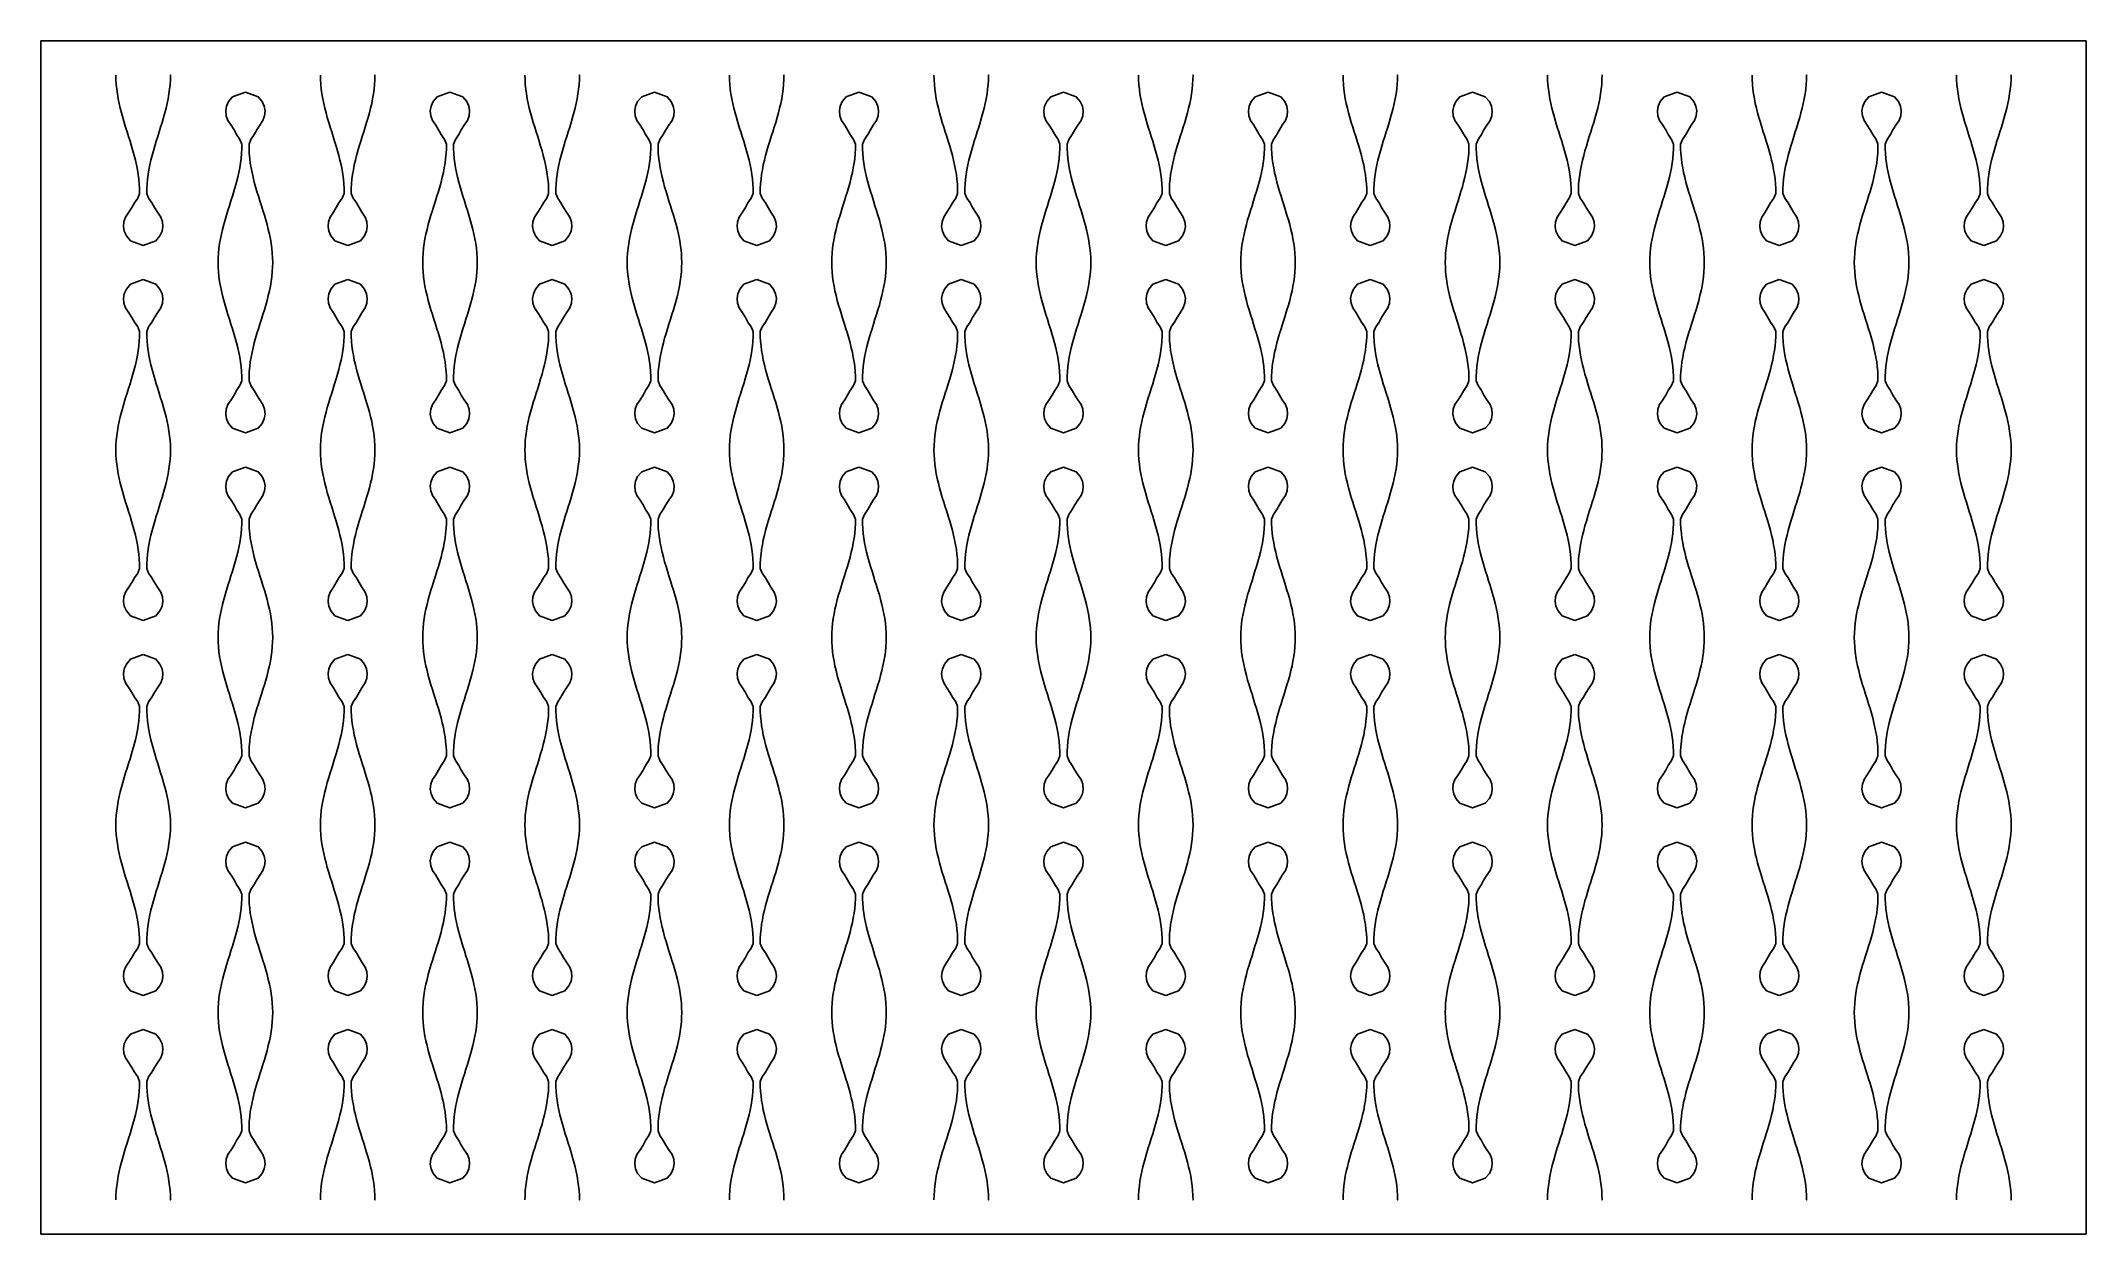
# Model space of a CAD drawing. Header units: millimetres. Extents: x 0 to 120, y 0 to 70.
import ezdxf

# ---------------------------------------------------------------- set-up
doc = ezdxf.new("R2010")
doc.units = ezdxf.units.MM
doc.layers.add('CUT', color=1, linetype='CONTINUOUS')

msp = doc.modelspace()

# ---------------------------------------------------------------- linework, layer by layer
at = {"layer": 'CUT'}
for points in [[(0, 70), (120, 70), (120, 0), (0, 0), (0, 70)], [(7.6, 68), (7.6, 68), (7.5944, 67.7222), (7.5778, 67.4444), (7.5504, 67.1667), (7.5126, 66.8889), (7.465, 66.6111), (7.4085, 66.3333), (7.3439, 66.0556), (7.2722, 65.7778), (7.1947, 65.5), (7.1124, 65.2222), (7.0269, 64.9444), (6.9394, 64.6667), (6.8513, 64.3889), (6.764, 64.1111), (6.679, 63.8333), (6.5976, 63.5556), (6.5211, 63.2778), (6.4508, 63), (6.3877, 62.7222), (6.3329, 62.4444), (6.2872, 62.1667), (6.2514, 61.8889), (6.2261, 61.6111), (6.2116, 61.3333), (6.2113, 61.0556), (6.3207, 60.7778), (6.5161, 60.5), (6.6671, 60.2222), (6.8361, 59.9444), (7.0306, 59.6667), (7.1274, 59.3889), (7.1513, 59.1111), (7.107, 58.8333), (6.9856, 58.5556), (6.7502, 58.2778), (6, 58), (6, 58), (5.2498, 58.2778), (5.0144, 58.5556), (4.893, 58.8333), (4.8487, 59.1111), (4.8726, 59.3889), (4.9694, 59.6667), (5.1639, 59.9444), (5.3329, 60.2222), (5.4839, 60.5), (5.6793, 60.7778), (5.7887, 61.0556), (5.7884, 61.3333), (5.7739, 61.6111), (5.7486, 61.8889), (5.7128, 62.1667), (5.6671, 62.4444), (5.6123, 62.7222), (5.5492, 63), (5.4789, 63.2778), (5.4024, 63.5556), (5.321, 63.8333), (5.236, 64.1111), (5.1487, 64.3889), (5.0606, 64.6667), (4.9731, 64.9444), (4.8876, 65.2222), (4.8053, 65.5), (4.7278, 65.7778), (4.6561, 66.0556), (4.5915, 66.3333), (4.535, 66.6111), (4.4874, 66.8889), (4.4496, 67.1667), (4.4222, 67.4444), (4.4056, 67.7222), (4.4, 68), (4.4, 68)], [(19.6, 68), (19.6, 68), (19.5944, 67.7222), (19.5778, 67.4444), (19.5504, 67.1667), (19.5126, 66.8889), (19.465, 66.6111), (19.4085, 66.3333), (19.3439, 66.0556), (19.2722, 65.7778), (19.1947, 65.5), (19.1124, 65.2222), (19.0269, 64.9444), (18.9394, 64.6667), (18.8513, 64.3889), (18.764, 64.1111), (18.679, 63.8333), (18.5976, 63.5556), (18.5211, 63.2778), (18.4508, 63), (18.3877, 62.7222), (18.3329, 62.4444), (18.2872, 62.1667), (18.2514, 61.8889), (18.2261, 61.6111), (18.2116, 61.3333), (18.2113, 61.0556), (18.3207, 60.7778), (18.5161, 60.5), (18.6671, 60.2222), (18.8361, 59.9444), (19.0306, 59.6667), (19.1274, 59.3889), (19.1513, 59.1111), (19.107, 58.8333), (18.9856, 58.5556), (18.7502, 58.2778), (18, 58), (18, 58), (17.2498, 58.2778), (17.0144, 58.5556), (16.893, 58.8333), (16.8487, 59.1111), (16.8726, 59.3889), (16.9694, 59.6667), (17.1639, 59.9444), (17.3329, 60.2222), (17.4839, 60.5), (17.6793, 60.7778), (17.7887, 61.0556), (17.7884, 61.3333), (17.7739, 61.6111), (17.7486, 61.8889), (17.7128, 62.1667), (17.6671, 62.4444), (17.6123, 62.7222), (17.5492, 63), (17.4789, 63.2778), (17.4024, 63.5556), (17.321, 63.8333), (17.236, 64.1111), (17.1487, 64.3889), (17.0606, 64.6667), (16.9731, 64.9444), (16.8876, 65.2222), (16.8053, 65.5), (16.7278, 65.7778), (16.6561, 66.0556), (16.5915, 66.3333), (16.535, 66.6111), (16.4874, 66.8889), (16.4496, 67.1667), (16.4222, 67.4444), (16.4056, 67.7222), (16.4, 68), (16.4, 68)], [(31.6, 68), (31.6, 68), (31.5944, 67.7222), (31.5778, 67.4444), (31.5504, 67.1667), (31.5126, 66.8889), (31.465, 66.6111), (31.4085, 66.3333), (31.3439, 66.0556), (31.2722, 65.7778), (31.1947, 65.5), (31.1124, 65.2222), (31.0269, 64.9444), (30.9394, 64.6667), (30.8513, 64.3889), (30.764, 64.1111), (30.679, 63.8333), (30.5976, 63.5556), (30.5211, 63.2778), (30.4508, 63), (30.3877, 62.7222), (30.3329, 62.4444), (30.2872, 62.1667), (30.2514, 61.8889), (30.2261, 61.6111), (30.2116, 61.3333), (30.2113, 61.0556), (30.3207, 60.7778), (30.5161, 60.5), (30.6671, 60.2222), (30.8361, 59.9444), (31.0306, 59.6667), (31.1274, 59.3889), (31.1513, 59.1111), (31.107, 58.8333), (30.9856, 58.5556), (30.7502, 58.2778), (30, 58), (30, 58), (29.2498, 58.2778), (29.0144, 58.5556), (28.893, 58.8333), (28.8487, 59.1111), (28.8726, 59.3889), (28.9694, 59.6667), (29.1639, 59.9444), (29.3329, 60.2222), (29.4839, 60.5), (29.6793, 60.7778), (29.7887, 61.0556), (29.7884, 61.3333), (29.7739, 61.6111), (29.7486, 61.8889), (29.7128, 62.1667), (29.6671, 62.4444), (29.6123, 62.7222), (29.5492, 63), (29.4789, 63.2778), (29.4024, 63.5556), (29.321, 63.8333), (29.236, 64.1111), (29.1487, 64.3889), (29.0606, 64.6667), (28.9731, 64.9444), (28.8876, 65.2222), (28.8053, 65.5), (28.7278, 65.7778), (28.6561, 66.0556), (28.5915, 66.3333), (28.535, 66.6111), (28.4874, 66.8889), (28.4496, 67.1667), (28.4222, 67.4444), (28.4056, 67.7222), (28.4, 68), (28.4, 68)], [(43.6, 68), (43.6, 68), (43.5944, 67.7222), (43.5778, 67.4444), (43.5504, 67.1667), (43.5126, 66.8889), (43.465, 66.6111), (43.4085, 66.3333), (43.3439, 66.0556), (43.2722, 65.7778), (43.1947, 65.5), (43.1124, 65.2222), (43.0269, 64.9444), (42.9394, 64.6667), (42.8513, 64.3889), (42.764, 64.1111), (42.679, 63.8333), (42.5976, 63.5556), (42.5211, 63.2778), (42.4508, 63), (42.3877, 62.7222), (42.3329, 62.4444), (42.2872, 62.1667), (42.2514, 61.8889), (42.2261, 61.6111), (42.2116, 61.3333), (42.2113, 61.0556), (42.3207, 60.7778), (42.5161, 60.5), (42.6671, 60.2222), (42.8361, 59.9444), (43.0306, 59.6667), (43.1274, 59.3889), (43.1513, 59.1111), (43.107, 58.8333), (42.9856, 58.5556), (42.7502, 58.2778), (42, 58), (42, 58), (41.2498, 58.2778), (41.0144, 58.5556), (40.893, 58.8333), (40.8487, 59.1111), (40.8726, 59.3889), (40.9694, 59.6667), (41.1639, 59.9444), (41.3329, 60.2222), (41.4839, 60.5), (41.6793, 60.7778), (41.7887, 61.0556), (41.7884, 61.3333), (41.7739, 61.6111), (41.7486, 61.8889), (41.7128, 62.1667), (41.6671, 62.4444), (41.6123, 62.7222), (41.5492, 63), (41.4789, 63.2778), (41.4024, 63.5556), (41.321, 63.8333), (41.236, 64.1111), (41.1487, 64.3889), (41.0606, 64.6667), (40.9731, 64.9444), (40.8876, 65.2222), (40.8053, 65.5), (40.7278, 65.7778), (40.6561, 66.0556), (40.5915, 66.3333), (40.535, 66.6111), (40.4874, 66.8889), (40.4496, 67.1667), (40.4222, 67.4444), (40.4056, 67.7222), (40.4, 68), (40.4, 68)], [(55.6, 68), (55.6, 68), (55.5944, 67.7222), (55.5778, 67.4444), (55.5504, 67.1667), (55.5126, 66.8889), (55.465, 66.6111), (55.4085, 66.3333), (55.3439, 66.0556), (55.2722, 65.7778), (55.1947, 65.5), (55.1124, 65.2222), (55.0269, 64.9444), (54.9394, 64.6667), (54.8513, 64.3889), (54.764, 64.1111), (54.679, 63.8333), (54.5976, 63.5556), (54.5211, 63.2778), (54.4508, 63), (54.3877, 62.7222), (54.3329, 62.4444), (54.2872, 62.1667), (54.2514, 61.8889), (54.2261, 61.6111), (54.2116, 61.3333), (54.2113, 61.0556), (54.3207, 60.7778), (54.5161, 60.5), (54.6671, 60.2222), (54.8361, 59.9444), (55.0306, 59.6667), (55.1274, 59.3889), (55.1513, 59.1111), (55.107, 58.8333), (54.9856, 58.5556), (54.7502, 58.2778), (54, 58), (54, 58), (53.2498, 58.2778), (53.0144, 58.5556), (52.893, 58.8333), (52.8487, 59.1111), (52.8726, 59.3889), (52.9694, 59.6667), (53.1639, 59.9444), (53.3329, 60.2222), (53.4839, 60.5), (53.6793, 60.7778), (53.7887, 61.0556), (53.7884, 61.3333), (53.7739, 61.6111), (53.7486, 61.8889), (53.7128, 62.1667), (53.6671, 62.4444), (53.6123, 62.7222), (53.5492, 63), (53.4789, 63.2778), (53.4024, 63.5556), (53.321, 63.8333), (53.236, 64.1111), (53.1487, 64.3889), (53.0606, 64.6667), (52.9731, 64.9444), (52.8876, 65.2222), (52.8053, 65.5), (52.7278, 65.7778), (52.6561, 66.0556), (52.5915, 66.3333), (52.535, 66.6111), (52.4874, 66.8889), (52.4496, 67.1667), (52.4222, 67.4444), (52.4056, 67.7222), (52.4, 68), (52.4, 68)], [(67.6, 68), (67.6, 68), (67.5944, 67.7222), (67.5778, 67.4444), (67.5504, 67.1667), (67.5126, 66.8889), (67.465, 66.6111), (67.4085, 66.3333), (67.3439, 66.0556), (67.2722, 65.7778), (67.1947, 65.5), (67.1124, 65.2222), (67.0269, 64.9444), (66.9394, 64.6667), (66.8513, 64.3889), (66.764, 64.1111), (66.679, 63.8333), (66.5976, 63.5556), (66.5211, 63.2778), (66.4508, 63), (66.3877, 62.7222), (66.3329, 62.4444), (66.2872, 62.1667), (66.2514, 61.8889), (66.2261, 61.6111), (66.2116, 61.3333), (66.2113, 61.0556), (66.3207, 60.7778), (66.5161, 60.5), (66.6671, 60.2222), (66.8361, 59.9444), (67.0306, 59.6667), (67.1274, 59.3889), (67.1513, 59.1111), (67.107, 58.8333), (66.9856, 58.5556), (66.7502, 58.2778), (66, 58), (66, 58), (65.2498, 58.2778), (65.0144, 58.5556), (64.893, 58.8333), (64.8487, 59.1111), (64.8726, 59.3889), (64.9694, 59.6667), (65.1639, 59.9444), (65.3329, 60.2222), (65.4839, 60.5), (65.6793, 60.7778), (65.7887, 61.0556), (65.7884, 61.3333), (65.7739, 61.6111), (65.7486, 61.8889), (65.7128, 62.1667), (65.6671, 62.4444), (65.6123, 62.7222), (65.5492, 63), (65.4789, 63.2778), (65.4024, 63.5556), (65.321, 63.8333), (65.236, 64.1111), (65.1487, 64.3889), (65.0606, 64.6667), (64.9731, 64.9444), (64.8876, 65.2222), (64.8053, 65.5), (64.7278, 65.7778), (64.6561, 66.0556), (64.5915, 66.3333), (64.535, 66.6111), (64.4874, 66.8889), (64.4496, 67.1667), (64.4222, 67.4444), (64.4056, 67.7222), (64.4, 68), (64.4, 68)], [(79.6, 68), (79.6, 68), (79.5944, 67.7222), (79.5778, 67.4444), (79.5504, 67.1667), (79.5126, 66.8889), (79.465, 66.6111), (79.4085, 66.3333), (79.3439, 66.0556), (79.2722, 65.7778), (79.1947, 65.5), (79.1124, 65.2222), (79.0269, 64.9444), (78.9394, 64.6667), (78.8513, 64.3889), (78.764, 64.1111), (78.679, 63.8333), (78.5976, 63.5556), (78.5211, 63.2778), (78.4508, 63), (78.3877, 62.7222), (78.3329, 62.4444), (78.2872, 62.1667), (78.2514, 61.8889), (78.2261, 61.6111), (78.2116, 61.3333), (78.2113, 61.0556), (78.3207, 60.7778), (78.5161, 60.5), (78.6671, 60.2222), (78.8361, 59.9444), (79.0306, 59.6667), (79.1274, 59.3889), (79.1513, 59.1111), (79.107, 58.8333), (78.9856, 58.5556), (78.7502, 58.2778), (78, 58), (78, 58), (77.2498, 58.2778), (77.0144, 58.5556), (76.893, 58.8333), (76.8487, 59.1111), (76.8726, 59.3889), (76.9694, 59.6667), (77.1639, 59.9444), (77.3329, 60.2222), (77.4839, 60.5), (77.6793, 60.7778), (77.7887, 61.0556), (77.7884, 61.3333), (77.7739, 61.6111), (77.7486, 61.8889), (77.7128, 62.1667), (77.6671, 62.4444), (77.6123, 62.7222), (77.5492, 63), (77.4789, 63.2778), (77.4024, 63.5556), (77.321, 63.8333), (77.236, 64.1111), (77.1487, 64.3889), (77.0606, 64.6667), (76.9731, 64.9444), (76.8876, 65.2222), (76.8053, 65.5), (76.7278, 65.7778), (76.6561, 66.0556), (76.5915, 66.3333), (76.535, 66.6111), (76.4874, 66.8889), (76.4496, 67.1667), (76.4222, 67.4444), (76.4056, 67.7222), (76.4, 68), (76.4, 68)], [(91.6, 68), (91.6, 68), (91.5944, 67.7222), (91.5778, 67.4444), (91.5504, 67.1667), (91.5126, 66.8889), (91.465, 66.6111), (91.4085, 66.3333), (91.3439, 66.0556), (91.2722, 65.7778), (91.1947, 65.5), (91.1124, 65.2222), (91.0269, 64.9444), (90.9394, 64.6667), (90.8513, 64.3889), (90.764, 64.1111), (90.679, 63.8333), (90.5976, 63.5556), (90.5211, 63.2778), (90.4508, 63), (90.3877, 62.7222), (90.3329, 62.4444), (90.2872, 62.1667), (90.2514, 61.8889), (90.2261, 61.6111), (90.2116, 61.3333), (90.2113, 61.0556), (90.3207, 60.7778), (90.5161, 60.5), (90.6671, 60.2222), (90.8361, 59.9444), (91.0306, 59.6667), (91.1274, 59.3889), (91.1513, 59.1111), (91.107, 58.8333), (90.9856, 58.5556), (90.7502, 58.2778), (90, 58), (90, 58), (89.2498, 58.2778), (89.0144, 58.5556), (88.893, 58.8333), (88.8487, 59.1111), (88.8726, 59.3889), (88.9694, 59.6667), (89.1639, 59.9444), (89.3329, 60.2222), (89.4839, 60.5), (89.6793, 60.7778), (89.7887, 61.0556), (89.7884, 61.3333), (89.7739, 61.6111), (89.7486, 61.8889), (89.7128, 62.1667), (89.6671, 62.4444), (89.6123, 62.7222), (89.5492, 63), (89.4789, 63.2778), (89.4024, 63.5556), (89.321, 63.8333), (89.236, 64.1111), (89.1487, 64.3889), (89.0606, 64.6667), (88.9731, 64.9444), (88.8876, 65.2222), (88.8053, 65.5), (88.7278, 65.7778), (88.6561, 66.0556), (88.5915, 66.3333), (88.535, 66.6111), (88.4874, 66.8889), (88.4496, 67.1667), (88.4222, 67.4444), (88.4056, 67.7222), (88.4, 68), (88.4, 68)], [(103.6, 68), (103.6, 68), (103.5944, 67.7222), (103.5778, 67.4444), (103.5504, 67.1667), (103.5126, 66.8889), (103.465, 66.6111), (103.4085, 66.3333), (103.3439, 66.0556), (103.2722, 65.7778), (103.1947, 65.5), (103.1124, 65.2222), (103.0269, 64.9444), (102.9394, 64.6667), (102.8513, 64.3889), (102.764, 64.1111), (102.679, 63.8333), (102.5976, 63.5556), (102.5211, 63.2778), (102.4508, 63), (102.3877, 62.7222), (102.3329, 62.4444), (102.2872, 62.1667), (102.2514, 61.8889), (102.2261, 61.6111), (102.2116, 61.3333), (102.2113, 61.0556), (102.3207, 60.7778), (102.5161, 60.5), (102.6671, 60.2222), (102.8361, 59.9444), (103.0306, 59.6667), (103.1274, 59.3889), (103.1513, 59.1111), (103.107, 58.8333), (102.9856, 58.5556), (102.7502, 58.2778), (102, 58), (102, 58), (101.2498, 58.2778), (101.0144, 58.5556), (100.893, 58.8333), (100.8487, 59.1111), (100.8726, 59.3889), (100.9694, 59.6667), (101.1639, 59.9444), (101.3329, 60.2222), (101.4839, 60.5), (101.6793, 60.7778), (101.7887, 61.0556), (101.7884, 61.3333), (101.7739, 61.6111), (101.7486, 61.8889), (101.7128, 62.1667), (101.6671, 62.4444), (101.6123, 62.7222), (101.5492, 63), (101.4789, 63.2778), (101.4024, 63.5556), (101.321, 63.8333), (101.236, 64.1111), (101.1487, 64.3889), (101.0606, 64.6667), (100.9731, 64.9444), (100.8876, 65.2222), (100.8053, 65.5), (100.7278, 65.7778), (100.6561, 66.0556), (100.5915, 66.3333), (100.535, 66.6111), (100.4874, 66.8889), (100.4496, 67.1667), (100.4222, 67.4444), (100.4056, 67.7222), (100.4, 68), (100.4, 68)], [(115.6, 68), (115.6, 68), (115.5944, 67.7222), (115.5778, 67.4444), (115.5504, 67.1667), (115.5126, 66.8889), (115.465, 66.6111), (115.4085, 66.3333), (115.3439, 66.0556), (115.2722, 65.7778), (115.1947, 65.5), (115.1124, 65.2222), (115.0269, 64.9444), (114.9394, 64.6667), (114.8513, 64.3889), (114.764, 64.1111), (114.679, 63.8333), (114.5976, 63.5556), (114.5211, 63.2778), (114.4508, 63), (114.3877, 62.7222), (114.3329, 62.4444), (114.2872, 62.1667), (114.2514, 61.8889), (114.2261, 61.6111), (114.2116, 61.3333), (114.2113, 61.0556), (114.3207, 60.7778), (114.5161, 60.5), (114.6671, 60.2222), (114.8361, 59.9444), (115.0306, 59.6667), (115.1274, 59.3889), (115.1513, 59.1111), (115.107, 58.8333), (114.9856, 58.5556), (114.7502, 58.2778), (114, 58), (114, 58), (113.2498, 58.2778), (113.0144, 58.5556), (112.893, 58.8333), (112.8487, 59.1111), (112.8726, 59.3889), (112.9694, 59.6667), (113.1639, 59.9444), (113.3329, 60.2222), (113.4839, 60.5), (113.6793, 60.7778), (113.7887, 61.0556), (113.7884, 61.3333), (113.7739, 61.6111), (113.7486, 61.8889), (113.7128, 62.1667), (113.6671, 62.4444), (113.6123, 62.7222), (113.5492, 63), (113.4789, 63.2778), (113.4024, 63.5556), (113.321, 63.8333), (113.236, 64.1111), (113.1487, 64.3889), (113.0606, 64.6667), (112.9731, 64.9444), (112.8876, 65.2222), (112.8053, 65.5), (112.7278, 65.7778), (112.6561, 66.0556), (112.5915, 66.3333), (112.535, 66.6111), (112.4874, 66.8889), (112.4496, 67.1667), (112.4222, 67.4444), (112.4056, 67.7222), (112.4, 68), (112.4, 68)], [(12, 67), (12.7502, 66.7222), (12.9856, 66.4444), (13.107, 66.1667), (13.1513, 65.8889), (13.1274, 65.6111), (13.0306, 65.3333), (12.8361, 65.0556), (12.6671, 64.7778), (12.5161, 64.5), (12.3207, 64.2222), (12.2113, 63.9444), (12.2116, 63.6667), (12.2261, 63.3889), (12.2514, 63.1111), (12.2872, 62.8333), (12.3329, 62.5556), (12.3877, 62.2778), (12.4508, 62), (12.5211, 61.7222), (12.5976, 61.4444), (12.679, 61.1667), (12.764, 60.8889), (12.8513, 60.6111), (12.9394, 60.3333), (13.0269, 60.0556), (13.1124, 59.7778), (13.1947, 59.5), (13.2722, 59.2222), (13.3439, 58.9444), (13.4085, 58.6667), (13.465, 58.3889), (13.5126, 58.1111), (13.5504, 57.8333), (13.5778, 57.5556), (13.5944, 57.2778), (13.6, 57), (13.5944, 56.7222), (13.5778, 56.4444), (13.5504, 56.1667), (13.5126, 55.8889), (13.465, 55.6111), (13.4085, 55.3333), (13.3439, 55.0556), (13.2722, 54.7778), (13.1947, 54.5), (13.1124, 54.2222), (13.0269, 53.9444), (12.9394, 53.6667), (12.8513, 53.3889), (12.764, 53.1111), (12.679, 52.8333), (12.5976, 52.5556), (12.5211, 52.2778), (12.4508, 52), (12.3877, 51.7222), (12.3329, 51.4444), (12.2872, 51.1667), (12.2514, 50.8889), (12.2261, 50.6111), (12.2116, 50.3333), (12.2113, 50.0556), (12.3207, 49.7778), (12.5161, 49.5), (12.6671, 49.2222), (12.8361, 48.9444), (13.0306, 48.6667), (13.1274, 48.3889), (13.1513, 48.1111), (13.107, 47.8333), (12.9856, 47.5556), (12.7502, 47.2778), (12, 47), (12, 47), (11.2498, 47.2778), (11.0144, 47.5556), (10.893, 47.8333), (10.8487, 48.1111), (10.8726, 48.3889), (10.9694, 48.6667), (11.1639, 48.9444), (11.3329, 49.2222), (11.4839, 49.5), (11.6793, 49.7778), (11.7887, 50.0556), (11.7884, 50.3333), (11.7739, 50.6111), (11.7486, 50.8889), (11.7128, 51.1667), (11.6671, 51.4444), (11.6123, 51.7222), (11.5492, 52), (11.4789, 52.2778), (11.4024, 52.5556), (11.321, 52.8333), (11.236, 53.1111), (11.1487, 53.3889), (11.0606, 53.6667), (10.9731, 53.9444), (10.8876, 54.2222), (10.8053, 54.5), (10.7278, 54.7778), (10.6561, 55.0556), (10.5915, 55.3333), (10.535, 55.6111), (10.4874, 55.8889), (10.4496, 56.1667), (10.4222, 56.4444), (10.4056, 56.7222), (10.4, 57), (10.4056, 57.2778), (10.4222, 57.5556), (10.4496, 57.8333), (10.4874, 58.1111), (10.535, 58.3889), (10.5915, 58.6667), (10.6561, 58.9444), (10.7278, 59.2222), (10.8053, 59.5), (10.8876, 59.7778), (10.9731, 60.0556), (11.0606, 60.3333), (11.1487, 60.6111), (11.236, 60.8889), (11.321, 61.1667), (11.4024, 61.4444), (11.4789, 61.7222), (11.5492, 62), (11.6123, 62.2778), (11.6671, 62.5556), (11.7128, 62.8333), (11.7486, 63.1111), (11.7739, 63.3889), (11.7884, 63.6667), (11.7887, 63.9444), (11.6793, 64.2222), (11.4839, 64.5), (11.3329, 64.7778), (11.1639, 65.0556), (10.9694, 65.3333), (10.8726, 65.6111), (10.8487, 65.8889), (10.893, 66.1667), (11.0144, 66.4444), (11.2498, 66.7222), (12, 67), (12, 67)], [(24, 67), (24.7502, 66.7222), (24.9856, 66.4444), (25.107, 66.1667), (25.1513, 65.8889), (25.1274, 65.6111), (25.0306, 65.3333), (24.8361, 65.0556), (24.6671, 64.7778), (24.5161, 64.5), (24.3207, 64.2222), (24.2113, 63.9444), (24.2116, 63.6667), (24.2261, 63.3889), (24.2514, 63.1111), (24.2872, 62.8333), (24.3329, 62.5556), (24.3877, 62.2778), (24.4508, 62), (24.5211, 61.7222), (24.5976, 61.4444), (24.679, 61.1667), (24.764, 60.8889), (24.8513, 60.6111), (24.9394, 60.3333), (25.0269, 60.0556), (25.1124, 59.7778), (25.1947, 59.5), (25.2722, 59.2222), (25.3439, 58.9444), (25.4085, 58.6667), (25.465, 58.3889), (25.5126, 58.1111), (25.5504, 57.8333), (25.5778, 57.5556), (25.5944, 57.2778), (25.6, 57), (25.5944, 56.7222), (25.5778, 56.4444), (25.5504, 56.1667), (25.5126, 55.8889), (25.465, 55.6111), (25.4085, 55.3333), (25.3439, 55.0556), (25.2722, 54.7778), (25.1947, 54.5), (25.1124, 54.2222), (25.0269, 53.9444), (24.9394, 53.6667), (24.8513, 53.3889), (24.764, 53.1111), (24.679, 52.8333), (24.5976, 52.5556), (24.5211, 52.2778), (24.4508, 52), (24.3877, 51.7222), (24.3329, 51.4444), (24.2872, 51.1667), (24.2514, 50.8889), (24.2261, 50.6111), (24.2116, 50.3333), (24.2113, 50.0556), (24.3207, 49.7778), (24.5161, 49.5), (24.6671, 49.2222), (24.8361, 48.9444), (25.0306, 48.6667), (25.1274, 48.3889), (25.1513, 48.1111), (25.107, 47.8333), (24.9856, 47.5556), (24.7502, 47.2778), (24, 47), (24, 47), (23.2498, 47.2778), (23.0144, 47.5556), (22.893, 47.8333), (22.8487, 48.1111), (22.8726, 48.3889), (22.9694, 48.6667), (23.1639, 48.9444), (23.3329, 49.2222), (23.4839, 49.5), (23.6793, 49.7778), (23.7887, 50.0556), (23.7884, 50.3333), (23.7739, 50.6111), (23.7486, 50.8889), (23.7128, 51.1667), (23.6671, 51.4444), (23.6123, 51.7222), (23.5492, 52), (23.4789, 52.2778), (23.4024, 52.5556), (23.321, 52.8333), (23.236, 53.1111), (23.1487, 53.3889), (23.0606, 53.6667), (22.9731, 53.9444), (22.8876, 54.2222), (22.8053, 54.5), (22.7278, 54.7778), (22.6561, 55.0556), (22.5915, 55.3333), (22.535, 55.6111), (22.4874, 55.8889), (22.4496, 56.1667), (22.4222, 56.4444), (22.4056, 56.7222), (22.4, 57), (22.4056, 57.2778), (22.4222, 57.5556), (22.4496, 57.8333), (22.4874, 58.1111), (22.535, 58.3889), (22.5915, 58.6667), (22.6561, 58.9444), (22.7278, 59.2222), (22.8053, 59.5), (22.8876, 59.7778), (22.9731, 60.0556), (23.0606, 60.3333), (23.1487, 60.6111), (23.236, 60.8889), (23.321, 61.1667), (23.4024, 61.4444), (23.4789, 61.7222), (23.5492, 62), (23.6123, 62.2778), (23.6671, 62.5556), (23.7128, 62.8333), (23.7486, 63.1111), (23.7739, 63.3889), (23.7884, 63.6667), (23.7887, 63.9444), (23.6793, 64.2222), (23.4839, 64.5), (23.3329, 64.7778), (23.1639, 65.0556), (22.9694, 65.3333), (22.8726, 65.6111), (22.8487, 65.8889), (22.893, 66.1667), (23.0144, 66.4444), (23.2498, 66.7222), (24, 67), (24, 67)], [(36, 67), (36.7502, 66.7222), (36.9856, 66.4444), (37.107, 66.1667), (37.1513, 65.8889), (37.1274, 65.6111), (37.0306, 65.3333), (36.8361, 65.0556), (36.6671, 64.7778), (36.5161, 64.5), (36.3207, 64.2222), (36.2113, 63.9444), (36.2116, 63.6667), (36.2261, 63.3889), (36.2514, 63.1111), (36.2872, 62.8333), (36.3329, 62.5556), (36.3877, 62.2778), (36.4508, 62), (36.5211, 61.7222), (36.5976, 61.4444), (36.679, 61.1667), (36.764, 60.8889), (36.8513, 60.6111), (36.9394, 60.3333), (37.0269, 60.0556), (37.1124, 59.7778), (37.1947, 59.5), (37.2722, 59.2222), (37.3439, 58.9444), (37.4085, 58.6667), (37.465, 58.3889), (37.5126, 58.1111), (37.5504, 57.8333), (37.5778, 57.5556), (37.5944, 57.2778), (37.6, 57), (37.5944, 56.7222), (37.5778, 56.4444), (37.5504, 56.1667), (37.5126, 55.8889), (37.465, 55.6111), (37.4085, 55.3333), (37.3439, 55.0556), (37.2722, 54.7778), (37.1947, 54.5), (37.1124, 54.2222), (37.0269, 53.9444), (36.9394, 53.6667), (36.8513, 53.3889), (36.764, 53.1111), (36.679, 52.8333), (36.5976, 52.5556), (36.5211, 52.2778), (36.4508, 52), (36.3877, 51.7222), (36.3329, 51.4444), (36.2872, 51.1667), (36.2514, 50.8889), (36.2261, 50.6111), (36.2116, 50.3333), (36.2113, 50.0556), (36.3207, 49.7778), (36.5161, 49.5), (36.6671, 49.2222), (36.8361, 48.9444), (37.0306, 48.6667), (37.1274, 48.3889), (37.1513, 48.1111), (37.107, 47.8333), (36.9856, 47.5556), (36.7502, 47.2778), (36, 47), (36, 47), (35.2498, 47.2778), (35.0144, 47.5556), (34.893, 47.8333), (34.8487, 48.1111), (34.8726, 48.3889), (34.9694, 48.6667), (35.1639, 48.9444), (35.3329, 49.2222), (35.4839, 49.5), (35.6793, 49.7778), (35.7887, 50.0556), (35.7884, 50.3333), (35.7739, 50.6111), (35.7486, 50.8889), (35.7128, 51.1667), (35.6671, 51.4444), (35.6123, 51.7222), (35.5492, 52), (35.4789, 52.2778), (35.4024, 52.5556), (35.321, 52.8333), (35.236, 53.1111), (35.1487, 53.3889), (35.0606, 53.6667), (34.9731, 53.9444), (34.8876, 54.2222), (34.8053, 54.5), (34.7278, 54.7778), (34.6561, 55.0556), (34.5915, 55.3333), (34.535, 55.6111), (34.4874, 55.8889), (34.4496, 56.1667), (34.4222, 56.4444), (34.4056, 56.7222), (34.4, 57), (34.4056, 57.2778), (34.4222, 57.5556), (34.4496, 57.8333), (34.4874, 58.1111), (34.535, 58.3889), (34.5915, 58.6667), (34.6561, 58.9444), (34.7278, 59.2222), (34.8053, 59.5), (34.8876, 59.7778), (34.9731, 60.0556), (35.0606, 60.3333), (35.1487, 60.6111), (35.236, 60.8889), (35.321, 61.1667), (35.4024, 61.4444), (35.4789, 61.7222), (35.5492, 62), (35.6123, 62.2778), (35.6671, 62.5556), (35.7128, 62.8333), (35.7486, 63.1111), (35.7739, 63.3889), (35.7884, 63.6667), (35.7887, 63.9444), (35.6793, 64.2222), (35.4839, 64.5), (35.3329, 64.7778), (35.1639, 65.0556), (34.9694, 65.3333), (34.8726, 65.6111), (34.8487, 65.8889), (34.893, 66.1667), (35.0144, 66.4444), (35.2498, 66.7222), (36, 67), (36, 67)], [(48, 67), (48.7502, 66.7222), (48.9856, 66.4444), (49.107, 66.1667), (49.1513, 65.8889), (49.1274, 65.6111), (49.0306, 65.3333), (48.8361, 65.0556), (48.6671, 64.7778), (48.5161, 64.5), (48.3207, 64.2222), (48.2113, 63.9444), (48.2116, 63.6667), (48.2261, 63.3889), (48.2514, 63.1111), (48.2872, 62.8333), (48.3329, 62.5556), (48.3877, 62.2778), (48.4508, 62), (48.5211, 61.7222), (48.5976, 61.4444), (48.679, 61.1667), (48.764, 60.8889), (48.8513, 60.6111), (48.9394, 60.3333), (49.0269, 60.0556), (49.1124, 59.7778), (49.1947, 59.5), (49.2722, 59.2222), (49.3439, 58.9444), (49.4085, 58.6667), (49.465, 58.3889), (49.5126, 58.1111), (49.5504, 57.8333), (49.5778, 57.5556), (49.5944, 57.2778), (49.6, 57), (49.5944, 56.7222), (49.5778, 56.4444), (49.5504, 56.1667), (49.5126, 55.8889), (49.465, 55.6111), (49.4085, 55.3333), (49.3439, 55.0556), (49.2722, 54.7778), (49.1947, 54.5), (49.1124, 54.2222), (49.0269, 53.9444), (48.9394, 53.6667), (48.8513, 53.3889), (48.764, 53.1111), (48.679, 52.8333), (48.5976, 52.5556), (48.5211, 52.2778), (48.4508, 52), (48.3877, 51.7222), (48.3329, 51.4444), (48.2872, 51.1667), (48.2514, 50.8889), (48.2261, 50.6111), (48.2116, 50.3333), (48.2113, 50.0556), (48.3207, 49.7778), (48.5161, 49.5), (48.6671, 49.2222), (48.8361, 48.9444), (49.0306, 48.6667), (49.1274, 48.3889), (49.1513, 48.1111), (49.107, 47.8333), (48.9856, 47.5556), (48.7502, 47.2778), (48, 47), (48, 47), (47.2498, 47.2778), (47.0144, 47.5556), (46.893, 47.8333), (46.8487, 48.1111), (46.8726, 48.3889), (46.9694, 48.6667), (47.1639, 48.9444), (47.3329, 49.2222), (47.4839, 49.5), (47.6793, 49.7778), (47.7887, 50.0556), (47.7884, 50.3333), (47.7739, 50.6111), (47.7486, 50.8889), (47.7128, 51.1667), (47.6671, 51.4444), (47.6123, 51.7222), (47.5492, 52), (47.4789, 52.2778), (47.4024, 52.5556), (47.321, 52.8333), (47.236, 53.1111), (47.1487, 53.3889), (47.0606, 53.6667), (46.9731, 53.9444), (46.8876, 54.2222), (46.8053, 54.5), (46.7278, 54.7778), (46.6561, 55.0556), (46.5915, 55.3333), (46.535, 55.6111), (46.4874, 55.8889), (46.4496, 56.1667), (46.4222, 56.4444), (46.4056, 56.7222), (46.4, 57), (46.4056, 57.2778), (46.4222, 57.5556), (46.4496, 57.8333), (46.4874, 58.1111), (46.535, 58.3889), (46.5915, 58.6667), (46.6561, 58.9444), (46.7278, 59.2222), (46.8053, 59.5), (46.8876, 59.7778), (46.9731, 60.0556), (47.0606, 60.3333), (47.1487, 60.6111), (47.236, 60.8889), (47.321, 61.1667), (47.4024, 61.4444), (47.4789, 61.7222), (47.5492, 62), (47.6123, 62.2778), (47.6671, 62.5556), (47.7128, 62.8333), (47.7486, 63.1111), (47.7739, 63.3889), (47.7884, 63.6667), (47.7887, 63.9444), (47.6793, 64.2222), (47.4839, 64.5), (47.3329, 64.7778), (47.1639, 65.0556), (46.9694, 65.3333), (46.8726, 65.6111), (46.8487, 65.8889), (46.893, 66.1667), (47.0144, 66.4444), (47.2498, 66.7222), (48, 67), (48, 67)], [(60, 67), (60.7502, 66.7222), (60.9856, 66.4444), (61.107, 66.1667), (61.1513, 65.8889), (61.1274, 65.6111), (61.0306, 65.3333), (60.8361, 65.0556), (60.6671, 64.7778), (60.5161, 64.5), (60.3207, 64.2222), (60.2113, 63.9444), (60.2116, 63.6667), (60.2261, 63.3889), (60.2514, 63.1111), (60.2872, 62.8333), (60.3329, 62.5556), (60.3877, 62.2778), (60.4508, 62), (60.5211, 61.7222), (60.5976, 61.4444), (60.679, 61.1667), (60.764, 60.8889), (60.8513, 60.6111), (60.9394, 60.3333), (61.0269, 60.0556), (61.1124, 59.7778), (61.1947, 59.5), (61.2722, 59.2222), (61.3439, 58.9444), (61.4085, 58.6667), (61.465, 58.3889), (61.5126, 58.1111), (61.5504, 57.8333), (61.5778, 57.5556), (61.5944, 57.2778), (61.6, 57), (61.5944, 56.7222), (61.5778, 56.4444), (61.5504, 56.1667), (61.5126, 55.8889), (61.465, 55.6111), (61.4085, 55.3333), (61.3439, 55.0556), (61.2722, 54.7778), (61.1947, 54.5), (61.1124, 54.2222), (61.0269, 53.9444), (60.9394, 53.6667), (60.8513, 53.3889), (60.764, 53.1111), (60.679, 52.8333), (60.5976, 52.5556), (60.5211, 52.2778), (60.4508, 52), (60.3877, 51.7222), (60.3329, 51.4444), (60.2872, 51.1667), (60.2514, 50.8889), (60.2261, 50.6111), (60.2116, 50.3333), (60.2113, 50.0556), (60.3207, 49.7778), (60.5161, 49.5), (60.6671, 49.2222), (60.8361, 48.9444), (61.0306, 48.6667), (61.1274, 48.3889), (61.1513, 48.1111), (61.107, 47.8333), (60.9856, 47.5556), (60.7502, 47.2778), (60, 47), (60, 47), (59.2498, 47.2778), (59.0144, 47.5556), (58.893, 47.8333), (58.8487, 48.1111), (58.8726, 48.3889), (58.9694, 48.6667), (59.1639, 48.9444), (59.3329, 49.2222), (59.4839, 49.5), (59.6793, 49.7778), (59.7887, 50.0556), (59.7884, 50.3333), (59.7739, 50.6111), (59.7486, 50.8889), (59.7128, 51.1667), (59.6671, 51.4444), (59.6123, 51.7222), (59.5492, 52), (59.4789, 52.2778), (59.4024, 52.5556), (59.321, 52.8333), (59.236, 53.1111), (59.1487, 53.3889), (59.0606, 53.6667), (58.9731, 53.9444), (58.8876, 54.2222), (58.8053, 54.5), (58.7278, 54.7778), (58.6561, 55.0556), (58.5915, 55.3333), (58.535, 55.6111), (58.4874, 55.8889), (58.4496, 56.1667), (58.4222, 56.4444), (58.4056, 56.7222), (58.4, 57), (58.4056, 57.2778), (58.4222, 57.5556), (58.4496, 57.8333), (58.4874, 58.1111), (58.535, 58.3889), (58.5915, 58.6667), (58.6561, 58.9444), (58.7278, 59.2222), (58.8053, 59.5), (58.8876, 59.7778), (58.9731, 60.0556), (59.0606, 60.3333), (59.1487, 60.6111), (59.236, 60.8889), (59.321, 61.1667), (59.4024, 61.4444), (59.4789, 61.7222), (59.5492, 62), (59.6123, 62.2778), (59.6671, 62.5556), (59.7128, 62.8333), (59.7486, 63.1111), (59.7739, 63.3889), (59.7884, 63.6667), (59.7887, 63.9444), (59.6793, 64.2222), (59.4839, 64.5), (59.3329, 64.7778), (59.1639, 65.0556), (58.9694, 65.3333), (58.8726, 65.6111), (58.8487, 65.8889), (58.893, 66.1667), (59.0144, 66.4444), (59.2498, 66.7222), (60, 67), (60, 67)], [(72, 67), (72.7502, 66.7222), (72.9856, 66.4444), (73.107, 66.1667), (73.1513, 65.8889), (73.1274, 65.6111), (73.0306, 65.3333), (72.8361, 65.0556), (72.6671, 64.7778), (72.5161, 64.5), (72.3207, 64.2222), (72.2113, 63.9444), (72.2116, 63.6667), (72.2261, 63.3889), (72.2514, 63.1111), (72.2872, 62.8333), (72.3329, 62.5556), (72.3877, 62.2778), (72.4508, 62), (72.5211, 61.7222), (72.5976, 61.4444), (72.679, 61.1667), (72.764, 60.8889), (72.8513, 60.6111), (72.9394, 60.3333), (73.0269, 60.0556), (73.1124, 59.7778), (73.1947, 59.5), (73.2722, 59.2222), (73.3439, 58.9444), (73.4085, 58.6667), (73.465, 58.3889), (73.5126, 58.1111), (73.5504, 57.8333), (73.5778, 57.5556), (73.5944, 57.2778), (73.6, 57), (73.5944, 56.7222), (73.5778, 56.4444), (73.5504, 56.1667), (73.5126, 55.8889), (73.465, 55.6111), (73.4085, 55.3333), (73.3439, 55.0556), (73.2722, 54.7778), (73.1947, 54.5), (73.1124, 54.2222), (73.0269, 53.9444), (72.9394, 53.6667), (72.8513, 53.3889), (72.764, 53.1111), (72.679, 52.8333), (72.5976, 52.5556), (72.5211, 52.2778), (72.4508, 52), (72.3877, 51.7222), (72.3329, 51.4444), (72.2872, 51.1667), (72.2514, 50.8889), (72.2261, 50.6111), (72.2116, 50.3333), (72.2113, 50.0556), (72.3207, 49.7778), (72.5161, 49.5), (72.6671, 49.2222), (72.8361, 48.9444), (73.0306, 48.6667), (73.1274, 48.3889), (73.1513, 48.1111), (73.107, 47.8333), (72.9856, 47.5556), (72.7502, 47.2778), (72, 47), (72, 47), (71.2498, 47.2778), (71.0144, 47.5556), (70.893, 47.8333), (70.8487, 48.1111), (70.8726, 48.3889), (70.9694, 48.6667), (71.1639, 48.9444), (71.3329, 49.2222), (71.4839, 49.5), (71.6793, 49.7778), (71.7887, 50.0556), (71.7884, 50.3333), (71.7739, 50.6111), (71.7486, 50.8889), (71.7128, 51.1667), (71.6671, 51.4444), (71.6123, 51.7222), (71.5492, 52), (71.4789, 52.2778), (71.4024, 52.5556), (71.321, 52.8333), (71.236, 53.1111), (71.1487, 53.3889), (71.0606, 53.6667), (70.9731, 53.9444), (70.8876, 54.2222), (70.8053, 54.5), (70.7278, 54.7778), (70.6561, 55.0556), (70.5915, 55.3333), (70.535, 55.6111), (70.4874, 55.8889), (70.4496, 56.1667), (70.4222, 56.4444), (70.4056, 56.7222), (70.4, 57), (70.4056, 57.2778), (70.4222, 57.5556), (70.4496, 57.8333), (70.4874, 58.1111), (70.535, 58.3889), (70.5915, 58.6667), (70.6561, 58.9444), (70.7278, 59.2222), (70.8053, 59.5), (70.8876, 59.7778), (70.9731, 60.0556), (71.0606, 60.3333), (71.1487, 60.6111), (71.236, 60.8889), (71.321, 61.1667), (71.4024, 61.4444), (71.4789, 61.7222), (71.5492, 62), (71.6123, 62.2778), (71.6671, 62.5556), (71.7128, 62.8333), (71.7486, 63.1111), (71.7739, 63.3889), (71.7884, 63.6667), (71.7887, 63.9444), (71.6793, 64.2222), (71.4839, 64.5), (71.3329, 64.7778), (71.1639, 65.0556), (70.9694, 65.3333), (70.8726, 65.6111), (70.8487, 65.8889), (70.893, 66.1667), (71.0144, 66.4444), (71.2498, 66.7222), (72, 67), (72, 67)], [(84, 67), (84.7502, 66.7222), (84.9856, 66.4444), (85.107, 66.1667), (85.1513, 65.8889), (85.1274, 65.6111), (85.0306, 65.3333), (84.8361, 65.0556), (84.6671, 64.7778), (84.5161, 64.5), (84.3207, 64.2222), (84.2113, 63.9444), (84.2116, 63.6667), (84.2261, 63.3889), (84.2514, 63.1111), (84.2872, 62.8333), (84.3329, 62.5556), (84.3877, 62.2778), (84.4508, 62), (84.5211, 61.7222), (84.5976, 61.4444), (84.679, 61.1667), (84.764, 60.8889), (84.8513, 60.6111), (84.9394, 60.3333), (85.0269, 60.0556), (85.1124, 59.7778), (85.1947, 59.5), (85.2722, 59.2222), (85.3439, 58.9444), (85.4085, 58.6667), (85.465, 58.3889), (85.5126, 58.1111), (85.5504, 57.8333), (85.5778, 57.5556), (85.5944, 57.2778), (85.6, 57), (85.5944, 56.7222), (85.5778, 56.4444), (85.5504, 56.1667), (85.5126, 55.8889), (85.465, 55.6111), (85.4085, 55.3333), (85.3439, 55.0556), (85.2722, 54.7778), (85.1947, 54.5), (85.1124, 54.2222), (85.0269, 53.9444), (84.9394, 53.6667), (84.8513, 53.3889), (84.764, 53.1111), (84.679, 52.8333), (84.5976, 52.5556), (84.5211, 52.2778), (84.4508, 52), (84.3877, 51.7222), (84.3329, 51.4444), (84.2872, 51.1667), (84.2514, 50.8889), (84.2261, 50.6111), (84.2116, 50.3333), (84.2113, 50.0556), (84.3207, 49.7778), (84.5161, 49.5), (84.6671, 49.2222), (84.8361, 48.9444), (85.0306, 48.6667), (85.1274, 48.3889), (85.1513, 48.1111), (85.107, 47.8333), (84.9856, 47.5556), (84.7502, 47.2778), (84, 47), (84, 47), (83.2498, 47.2778), (83.0144, 47.5556), (82.893, 47.8333), (82.8487, 48.1111), (82.8726, 48.3889), (82.9694, 48.6667), (83.1639, 48.9444), (83.3329, 49.2222), (83.4839, 49.5), (83.6793, 49.7778), (83.7887, 50.0556), (83.7884, 50.3333), (83.7739, 50.6111), (83.7486, 50.8889), (83.7128, 51.1667), (83.6671, 51.4444), (83.6123, 51.7222), (83.5492, 52), (83.4789, 52.2778), (83.4024, 52.5556), (83.321, 52.8333), (83.236, 53.1111), (83.1487, 53.3889), (83.0606, 53.6667), (82.9731, 53.9444), (82.8876, 54.2222), (82.8053, 54.5), (82.7278, 54.7778), (82.6561, 55.0556), (82.5915, 55.3333), (82.535, 55.6111), (82.4874, 55.8889), (82.4496, 56.1667), (82.4222, 56.4444), (82.4056, 56.7222), (82.4, 57), (82.4056, 57.2778), (82.4222, 57.5556), (82.4496, 57.8333), (82.4874, 58.1111), (82.535, 58.3889), (82.5915, 58.6667), (82.6561, 58.9444), (82.7278, 59.2222), (82.8053, 59.5), (82.8876, 59.7778), (82.9731, 60.0556), (83.0606, 60.3333), (83.1487, 60.6111), (83.236, 60.8889), (83.321, 61.1667), (83.4024, 61.4444), (83.4789, 61.7222), (83.5492, 62), (83.6123, 62.2778), (83.6671, 62.5556), (83.7128, 62.8333), (83.7486, 63.1111), (83.7739, 63.3889), (83.7884, 63.6667), (83.7887, 63.9444), (83.6793, 64.2222), (83.4839, 64.5), (83.3329, 64.7778), (83.1639, 65.0556), (82.9694, 65.3333), (82.8726, 65.6111), (82.8487, 65.8889), (82.893, 66.1667), (83.0144, 66.4444), (83.2498, 66.7222), (84, 67), (84, 67)], [(96, 67), (96.7502, 66.7222), (96.9856, 66.4444), (97.107, 66.1667), (97.1513, 65.8889), (97.1274, 65.6111), (97.0306, 65.3333), (96.8361, 65.0556), (96.6671, 64.7778), (96.5161, 64.5), (96.3207, 64.2222), (96.2113, 63.9444), (96.2116, 63.6667), (96.2261, 63.3889), (96.2514, 63.1111), (96.2872, 62.8333), (96.3329, 62.5556), (96.3877, 62.2778), (96.4508, 62), (96.5211, 61.7222), (96.5976, 61.4444), (96.679, 61.1667), (96.764, 60.8889), (96.8513, 60.6111), (96.9394, 60.3333), (97.0269, 60.0556), (97.1124, 59.7778), (97.1947, 59.5), (97.2722, 59.2222), (97.3439, 58.9444), (97.4085, 58.6667), (97.465, 58.3889), (97.5126, 58.1111), (97.5504, 57.8333), (97.5778, 57.5556), (97.5944, 57.2778), (97.6, 57), (97.5944, 56.7222), (97.5778, 56.4444), (97.5504, 56.1667), (97.5126, 55.8889), (97.465, 55.6111), (97.4085, 55.3333), (97.3439, 55.0556), (97.2722, 54.7778), (97.1947, 54.5), (97.1124, 54.2222), (97.0269, 53.9444), (96.9394, 53.6667), (96.8513, 53.3889), (96.764, 53.1111), (96.679, 52.8333), (96.5976, 52.5556), (96.5211, 52.2778), (96.4508, 52), (96.3877, 51.7222), (96.3329, 51.4444), (96.2872, 51.1667), (96.2514, 50.8889), (96.2261, 50.6111), (96.2116, 50.3333), (96.2113, 50.0556), (96.3207, 49.7778), (96.5161, 49.5), (96.6671, 49.2222), (96.8361, 48.9444), (97.0306, 48.6667), (97.1274, 48.3889), (97.1513, 48.1111), (97.107, 47.8333), (96.9856, 47.5556), (96.7502, 47.2778), (96, 47), (96, 47), (95.2498, 47.2778), (95.0144, 47.5556), (94.893, 47.8333), (94.8487, 48.1111), (94.8726, 48.3889), (94.9694, 48.6667), (95.1639, 48.9444), (95.3329, 49.2222), (95.4839, 49.5), (95.6793, 49.7778), (95.7887, 50.0556), (95.7884, 50.3333), (95.7739, 50.6111), (95.7486, 50.8889), (95.7128, 51.1667), (95.6671, 51.4444), (95.6123, 51.7222), (95.5492, 52), (95.4789, 52.2778), (95.4024, 52.5556), (95.321, 52.8333), (95.236, 53.1111), (95.1487, 53.3889), (95.0606, 53.6667), (94.9731, 53.9444), (94.8876, 54.2222), (94.8053, 54.5), (94.7278, 54.7778), (94.6561, 55.0556), (94.5915, 55.3333), (94.535, 55.6111), (94.4874, 55.8889), (94.4496, 56.1667), (94.4222, 56.4444), (94.4056, 56.7222), (94.4, 57), (94.4056, 57.2778), (94.4222, 57.5556), (94.4496, 57.8333), (94.4874, 58.1111), (94.535, 58.3889), (94.5915, 58.6667), (94.6561, 58.9444), (94.7278, 59.2222), (94.8053, 59.5), (94.8876, 59.7778), (94.9731, 60.0556), (95.0606, 60.3333), (95.1487, 60.6111), (95.236, 60.8889), (95.321, 61.1667), (95.4024, 61.4444), (95.4789, 61.7222), (95.5492, 62), (95.6123, 62.2778), (95.6671, 62.5556), (95.7128, 62.8333), (95.7486, 63.1111), (95.7739, 63.3889), (95.7884, 63.6667), (95.7887, 63.9444), (95.6793, 64.2222), (95.4839, 64.5), (95.3329, 64.7778), (95.1639, 65.0556), (94.9694, 65.3333), (94.8726, 65.6111), (94.8487, 65.8889), (94.893, 66.1667), (95.0144, 66.4444), (95.2498, 66.7222), (96, 67), (96, 67)], [(108, 67), (108.7502, 66.7222), (108.9856, 66.4444), (109.107, 66.1667), (109.1513, 65.8889), (109.1274, 65.6111), (109.0306, 65.3333), (108.8361, 65.0556), (108.6671, 64.7778), (108.5161, 64.5), (108.3207, 64.2222), (108.2113, 63.9444), (108.2116, 63.6667), (108.2261, 63.3889), (108.2514, 63.1111), (108.2872, 62.8333), (108.3329, 62.5556), (108.3877, 62.2778), (108.4508, 62), (108.5211, 61.7222), (108.5976, 61.4444), (108.679, 61.1667), (108.764, 60.8889), (108.8513, 60.6111), (108.9394, 60.3333), (109.0269, 60.0556), (109.1124, 59.7778), (109.1947, 59.5), (109.2722, 59.2222), (109.3439, 58.9444), (109.4085, 58.6667), (109.465, 58.3889), (109.5126, 58.1111), (109.5504, 57.8333), (109.5778, 57.5556), (109.5944, 57.2778), (109.6, 57), (109.5944, 56.7222), (109.5778, 56.4444), (109.5504, 56.1667), (109.5126, 55.8889), (109.465, 55.6111), (109.4085, 55.3333), (109.3439, 55.0556), (109.2722, 54.7778), (109.1947, 54.5), (109.1124, 54.2222), (109.0269, 53.9444), (108.9394, 53.6667), (108.8513, 53.3889), (108.764, 53.1111), (108.679, 52.8333), (108.5976, 52.5556), (108.5211, 52.2778), (108.4508, 52), (108.3877, 51.7222), (108.3329, 51.4444), (108.2872, 51.1667), (108.2514, 50.8889), (108.2261, 50.6111), (108.2116, 50.3333), (108.2113, 50.0556), (108.3207, 49.7778), (108.5161, 49.5), (108.6671, 49.2222), (108.8361, 48.9444), (109.0306, 48.6667), (109.1274, 48.3889), (109.1513, 48.1111), (109.107, 47.8333), (108.9856, 47.5556), (108.7502, 47.2778), (108, 47), (108, 47), (107.2498, 47.2778), (107.0144, 47.5556), (106.893, 47.8333), (106.8487, 48.1111), (106.8726, 48.3889), (106.9694, 48.6667), (107.1639, 48.9444), (107.3329, 49.2222), (107.4839, 49.5), (107.6793, 49.7778), (107.7887, 50.0556), (107.7884, 50.3333), (107.7739, 50.6111), (107.7486, 50.8889), (107.7128, 51.1667), (107.6671, 51.4444), (107.6123, 51.7222), (107.5492, 52), (107.4789, 52.2778), (107.4024, 52.5556), (107.321, 52.8333), (107.236, 53.1111), (107.1487, 53.3889), (107.0606, 53.6667), (106.9731, 53.9444), (106.8876, 54.2222), (106.8053, 54.5), (106.7278, 54.7778), (106.6561, 55.0556), (106.5915, 55.3333), (106.535, 55.6111), (106.4874, 55.8889), (106.4496, 56.1667), (106.4222, 56.4444), (106.4056, 56.7222), (106.4, 57), (106.4056, 57.2778), (106.4222, 57.5556), (106.4496, 57.8333), (106.4874, 58.1111), (106.535, 58.3889), (106.5915, 58.6667), (106.6561, 58.9444), (106.7278, 59.2222), (106.8053, 59.5), (106.8876, 59.7778), (106.9731, 60.0556), (107.0606, 60.3333), (107.1487, 60.6111), (107.236, 60.8889), (107.321, 61.1667), (107.4024, 61.4444), (107.4789, 61.7222), (107.5492, 62), (107.6123, 62.2778), (107.6671, 62.5556), (107.7128, 62.8333), (107.7486, 63.1111), (107.7739, 63.3889), (107.7884, 63.6667), (107.7887, 63.9444), (107.6793, 64.2222), (107.4839, 64.5), (107.3329, 64.7778), (107.1639, 65.0556), (106.9694, 65.3333), (106.8726, 65.6111), (106.8487, 65.8889), (106.893, 66.1667), (107.0144, 66.4444), (107.2498, 66.7222), (108, 67), (108, 67)], [(6, 56), (6.7502, 55.7222), (6.9856, 55.4444), (7.107, 55.1667), (7.1513, 54.8889), (7.1274, 54.6111), (7.0306, 54.3333), (6.8361, 54.0556), (6.6671, 53.7778), (6.5161, 53.5), (6.3207, 53.2222), (6.2113, 52.9444), (6.2116, 52.6667), (6.2261, 52.3889), (6.2514, 52.1111), (6.2872, 51.8333), (6.3329, 51.5556), (6.3877, 51.2778), (6.4508, 51), (6.5211, 50.7222), (6.5976, 50.4444), (6.679, 50.1667), (6.764, 49.8889), (6.8513, 49.6111), (6.9394, 49.3333), (7.0269, 49.0556), (7.1124, 48.7778), (7.1947, 48.5), (7.2722, 48.2222), (7.3439, 47.9444), (7.4085, 47.6667), (7.465, 47.3889), (7.5126, 47.1111), (7.5504, 46.8333), (7.5778, 46.5556), (7.5944, 46.2778), (7.6, 46), (7.5944, 45.7222), (7.5778, 45.4444), (7.5504, 45.1667), (7.5126, 44.8889), (7.465, 44.6111), (7.4085, 44.3333), (7.3439, 44.0556), (7.2722, 43.7778), (7.1947, 43.5), (7.1124, 43.2222), (7.0269, 42.9444), (6.9394, 42.6667), (6.8513, 42.3889), (6.764, 42.1111), (6.679, 41.8333), (6.5976, 41.5556), (6.5211, 41.2778), (6.4508, 41), (6.3877, 40.7222), (6.3329, 40.4444), (6.2872, 40.1667), (6.2514, 39.8889), (6.2261, 39.6111), (6.2116, 39.3333), (6.2113, 39.0556), (6.3207, 38.7778), (6.5161, 38.5), (6.6671, 38.2222), (6.8361, 37.9444), (7.0306, 37.6667), (7.1274, 37.3889), (7.1513, 37.1111), (7.107, 36.8333), (6.9856, 36.5556), (6.7502, 36.2778), (6, 36), (6, 36), (5.2498, 36.2778), (5.0144, 36.5556), (4.893, 36.8333), (4.8487, 37.1111), (4.8726, 37.3889), (4.9694, 37.6667), (5.1639, 37.9444), (5.3329, 38.2222), (5.4839, 38.5), (5.6793, 38.7778), (5.7887, 39.0556), (5.7884, 39.3333), (5.7739, 39.6111), (5.7486, 39.8889), (5.7128, 40.1667), (5.6671, 40.4444), (5.6123, 40.7222), (5.5492, 41), (5.4789, 41.2778), (5.4024, 41.5556), (5.321, 41.8333), (5.236, 42.1111), (5.1487, 42.3889), (5.0606, 42.6667), (4.9731, 42.9444), (4.8876, 43.2222), (4.8053, 43.5), (4.7278, 43.7778), (4.6561, 44.0556), (4.5915, 44.3333), (4.535, 44.6111), (4.4874, 44.8889), (4.4496, 45.1667), (4.4222, 45.4444), (4.4056, 45.7222), (4.4, 46), (4.4056, 46.2778), (4.4222, 46.5556), (4.4496, 46.8333), (4.4874, 47.1111), (4.535, 47.3889), (4.5915, 47.6667), (4.6561, 47.9444), (4.7278, 48.2222), (4.8053, 48.5), (4.8876, 48.7778), (4.9731, 49.0556), (5.0606, 49.3333), (5.1487, 49.6111), (5.236, 49.8889), (5.321, 50.1667), (5.4024, 50.4444), (5.4789, 50.7222), (5.5492, 51), (5.6123, 51.2778), (5.6671, 51.5556), (5.7128, 51.8333), (5.7486, 52.1111), (5.7739, 52.3889), (5.7884, 52.6667), (5.7887, 52.9444), (5.6793, 53.2222), (5.4839, 53.5), (5.3329, 53.7778), (5.1639, 54.0556), (4.9694, 54.3333), (4.8726, 54.6111), (4.8487, 54.8889), (4.893, 55.1667), (5.0144, 55.4444), (5.2498, 55.7222), (6, 56), (6, 56)], [(18, 56), (18.7502, 55.7222), (18.9856, 55.4444), (19.107, 55.1667), (19.1513, 54.8889), (19.1274, 54.6111), (19.0306, 54.3333), (18.8361, 54.0556), (18.6671, 53.7778), (18.5161, 53.5), (18.3207, 53.2222), (18.2113, 52.9444), (18.2116, 52.6667), (18.2261, 52.3889), (18.2514, 52.1111), (18.2872, 51.8333), (18.3329, 51.5556), (18.3877, 51.2778), (18.4508, 51), (18.5211, 50.7222), (18.5976, 50.4444), (18.679, 50.1667), (18.764, 49.8889), (18.8513, 49.6111), (18.9394, 49.3333), (19.0269, 49.0556), (19.1124, 48.7778), (19.1947, 48.5), (19.2722, 48.2222), (19.3439, 47.9444), (19.4085, 47.6667), (19.465, 47.3889), (19.5126, 47.1111), (19.5504, 46.8333), (19.5778, 46.5556), (19.5944, 46.2778), (19.6, 46), (19.5944, 45.7222), (19.5778, 45.4444), (19.5504, 45.1667), (19.5126, 44.8889), (19.465, 44.6111), (19.4085, 44.3333), (19.3439, 44.0556), (19.2722, 43.7778), (19.1947, 43.5), (19.1124, 43.2222), (19.0269, 42.9444), (18.9394, 42.6667), (18.8513, 42.3889), (18.764, 42.1111), (18.679, 41.8333), (18.5976, 41.5556), (18.5211, 41.2778), (18.4508, 41), (18.3877, 40.7222), (18.3329, 40.4444), (18.2872, 40.1667), (18.2514, 39.8889), (18.2261, 39.6111), (18.2116, 39.3333), (18.2113, 39.0556), (18.3207, 38.7778), (18.5161, 38.5), (18.6671, 38.2222), (18.8361, 37.9444), (19.0306, 37.6667), (19.1274, 37.3889), (19.1513, 37.1111), (19.107, 36.8333), (18.9856, 36.5556), (18.7502, 36.2778), (18, 36), (18, 36), (17.2498, 36.2778), (17.0144, 36.5556), (16.893, 36.8333), (16.8487, 37.1111), (16.8726, 37.3889), (16.9694, 37.6667), (17.1639, 37.9444), (17.3329, 38.2222), (17.4839, 38.5), (17.6793, 38.7778), (17.7887, 39.0556), (17.7884, 39.3333), (17.7739, 39.6111), (17.7486, 39.8889), (17.7128, 40.1667), (17.6671, 40.4444), (17.6123, 40.7222), (17.5492, 41), (17.4789, 41.2778), (17.4024, 41.5556), (17.321, 41.8333), (17.236, 42.1111), (17.1487, 42.3889), (17.0606, 42.6667), (16.9731, 42.9444), (16.8876, 43.2222), (16.8053, 43.5), (16.7278, 43.7778), (16.6561, 44.0556), (16.5915, 44.3333), (16.535, 44.6111), (16.4874, 44.8889), (16.4496, 45.1667), (16.4222, 45.4444), (16.4056, 45.7222), (16.4, 46), (16.4056, 46.2778), (16.4222, 46.5556), (16.4496, 46.8333), (16.4874, 47.1111), (16.535, 47.3889), (16.5915, 47.6667), (16.6561, 47.9444), (16.7278, 48.2222), (16.8053, 48.5), (16.8876, 48.7778), (16.9731, 49.0556), (17.0606, 49.3333), (17.1487, 49.6111), (17.236, 49.8889), (17.321, 50.1667), (17.4024, 50.4444), (17.4789, 50.7222), (17.5492, 51), (17.6123, 51.2778), (17.6671, 51.5556), (17.7128, 51.8333), (17.7486, 52.1111), (17.7739, 52.3889), (17.7884, 52.6667), (17.7887, 52.9444), (17.6793, 53.2222), (17.4839, 53.5), (17.3329, 53.7778), (17.1639, 54.0556), (16.9694, 54.3333), (16.8726, 54.6111), (16.8487, 54.8889), (16.893, 55.1667), (17.0144, 55.4444), (17.2498, 55.7222), (18, 56), (18, 56)], [(30, 56), (30.7502, 55.7222), (30.9856, 55.4444), (31.107, 55.1667), (31.1513, 54.8889), (31.1274, 54.6111), (31.0306, 54.3333), (30.8361, 54.0556), (30.6671, 53.7778), (30.5161, 53.5), (30.3207, 53.2222), (30.2113, 52.9444), (30.2116, 52.6667), (30.2261, 52.3889), (30.2514, 52.1111), (30.2872, 51.8333), (30.3329, 51.5556), (30.3877, 51.2778), (30.4508, 51), (30.5211, 50.7222), (30.5976, 50.4444), (30.679, 50.1667), (30.764, 49.8889), (30.8513, 49.6111), (30.9394, 49.3333), (31.0269, 49.0556), (31.1124, 48.7778), (31.1947, 48.5), (31.2722, 48.2222), (31.3439, 47.9444), (31.4085, 47.6667), (31.465, 47.3889), (31.5126, 47.1111), (31.5504, 46.8333), (31.5778, 46.5556), (31.5944, 46.2778), (31.6, 46), (31.5944, 45.7222), (31.5778, 45.4444), (31.5504, 45.1667), (31.5126, 44.8889), (31.465, 44.6111), (31.4085, 44.3333), (31.3439, 44.0556), (31.2722, 43.7778), (31.1947, 43.5), (31.1124, 43.2222), (31.0269, 42.9444), (30.9394, 42.6667), (30.8513, 42.3889), (30.764, 42.1111), (30.679, 41.8333), (30.5976, 41.5556), (30.5211, 41.2778), (30.4508, 41), (30.3877, 40.7222), (30.3329, 40.4444), (30.2872, 40.1667), (30.2514, 39.8889), (30.2261, 39.6111), (30.2116, 39.3333), (30.2113, 39.0556), (30.3207, 38.7778), (30.5161, 38.5), (30.6671, 38.2222), (30.8361, 37.9444), (31.0306, 37.6667), (31.1274, 37.3889), (31.1513, 37.1111), (31.107, 36.8333), (30.9856, 36.5556), (30.7502, 36.2778), (30, 36), (30, 36), (29.2498, 36.2778), (29.0144, 36.5556), (28.893, 36.8333), (28.8487, 37.1111), (28.8726, 37.3889), (28.9694, 37.6667), (29.1639, 37.9444), (29.3329, 38.2222), (29.4839, 38.5), (29.6793, 38.7778), (29.7887, 39.0556), (29.7884, 39.3333), (29.7739, 39.6111), (29.7486, 39.8889), (29.7128, 40.1667), (29.6671, 40.4444), (29.6123, 40.7222), (29.5492, 41), (29.4789, 41.2778), (29.4024, 41.5556), (29.321, 41.8333), (29.236, 42.1111), (29.1487, 42.3889), (29.0606, 42.6667), (28.9731, 42.9444), (28.8876, 43.2222), (28.8053, 43.5), (28.7278, 43.7778), (28.6561, 44.0556), (28.5915, 44.3333), (28.535, 44.6111), (28.4874, 44.8889), (28.4496, 45.1667), (28.4222, 45.4444), (28.4056, 45.7222), (28.4, 46), (28.4056, 46.2778), (28.4222, 46.5556), (28.4496, 46.8333), (28.4874, 47.1111), (28.535, 47.3889), (28.5915, 47.6667), (28.6561, 47.9444), (28.7278, 48.2222), (28.8053, 48.5), (28.8876, 48.7778), (28.9731, 49.0556), (29.0606, 49.3333), (29.1487, 49.6111), (29.236, 49.8889), (29.321, 50.1667), (29.4024, 50.4444), (29.4789, 50.7222), (29.5492, 51), (29.6123, 51.2778), (29.6671, 51.5556), (29.7128, 51.8333), (29.7486, 52.1111), (29.7739, 52.3889), (29.7884, 52.6667), (29.7887, 52.9444), (29.6793, 53.2222), (29.4839, 53.5), (29.3329, 53.7778), (29.1639, 54.0556), (28.9694, 54.3333), (28.8726, 54.6111), (28.8487, 54.8889), (28.893, 55.1667), (29.0144, 55.4444), (29.2498, 55.7222), (30, 56), (30, 56)], [(42, 56), (42.7502, 55.7222), (42.9856, 55.4444), (43.107, 55.1667), (43.1513, 54.8889), (43.1274, 54.6111), (43.0306, 54.3333), (42.8361, 54.0556), (42.6671, 53.7778), (42.5161, 53.5), (42.3207, 53.2222), (42.2113, 52.9444), (42.2116, 52.6667), (42.2261, 52.3889), (42.2514, 52.1111), (42.2872, 51.8333), (42.3329, 51.5556), (42.3877, 51.2778), (42.4508, 51), (42.5211, 50.7222), (42.5976, 50.4444), (42.679, 50.1667), (42.764, 49.8889), (42.8513, 49.6111), (42.9394, 49.3333), (43.0269, 49.0556), (43.1124, 48.7778), (43.1947, 48.5), (43.2722, 48.2222), (43.3439, 47.9444), (43.4085, 47.6667), (43.465, 47.3889), (43.5126, 47.1111), (43.5504, 46.8333), (43.5778, 46.5556), (43.5944, 46.2778), (43.6, 46), (43.5944, 45.7222), (43.5778, 45.4444), (43.5504, 45.1667), (43.5126, 44.8889), (43.465, 44.6111), (43.4085, 44.3333), (43.3439, 44.0556), (43.2722, 43.7778), (43.1947, 43.5), (43.1124, 43.2222), (43.0269, 42.9444), (42.9394, 42.6667), (42.8513, 42.3889), (42.764, 42.1111), (42.679, 41.8333), (42.5976, 41.5556), (42.5211, 41.2778), (42.4508, 41), (42.3877, 40.7222), (42.3329, 40.4444), (42.2872, 40.1667), (42.2514, 39.8889), (42.2261, 39.6111), (42.2116, 39.3333), (42.2113, 39.0556), (42.3207, 38.7778), (42.5161, 38.5), (42.6671, 38.2222), (42.8361, 37.9444), (43.0306, 37.6667), (43.1274, 37.3889), (43.1513, 37.1111), (43.107, 36.8333), (42.9856, 36.5556), (42.7502, 36.2778), (42, 36), (42, 36), (41.2498, 36.2778), (41.0144, 36.5556), (40.893, 36.8333), (40.8487, 37.1111), (40.8726, 37.3889), (40.9694, 37.6667), (41.1639, 37.9444), (41.3329, 38.2222), (41.4839, 38.5), (41.6793, 38.7778), (41.7887, 39.0556), (41.7884, 39.3333), (41.7739, 39.6111), (41.7486, 39.8889), (41.7128, 40.1667), (41.6671, 40.4444), (41.6123, 40.7222), (41.5492, 41), (41.4789, 41.2778), (41.4024, 41.5556), (41.321, 41.8333), (41.236, 42.1111), (41.1487, 42.3889), (41.0606, 42.6667), (40.9731, 42.9444), (40.8876, 43.2222), (40.8053, 43.5), (40.7278, 43.7778), (40.6561, 44.0556), (40.5915, 44.3333), (40.535, 44.6111), (40.4874, 44.8889), (40.4496, 45.1667), (40.4222, 45.4444), (40.4056, 45.7222), (40.4, 46), (40.4056, 46.2778), (40.4222, 46.5556), (40.4496, 46.8333), (40.4874, 47.1111), (40.535, 47.3889), (40.5915, 47.6667), (40.6561, 47.9444), (40.7278, 48.2222), (40.8053, 48.5), (40.8876, 48.7778), (40.9731, 49.0556), (41.0606, 49.3333), (41.1487, 49.6111), (41.236, 49.8889), (41.321, 50.1667), (41.4024, 50.4444), (41.4789, 50.7222), (41.5492, 51), (41.6123, 51.2778), (41.6671, 51.5556), (41.7128, 51.8333), (41.7486, 52.1111), (41.7739, 52.3889), (41.7884, 52.6667), (41.7887, 52.9444), (41.6793, 53.2222), (41.4839, 53.5), (41.3329, 53.7778), (41.1639, 54.0556), (40.9694, 54.3333), (40.8726, 54.6111), (40.8487, 54.8889), (40.893, 55.1667), (41.0144, 55.4444), (41.2498, 55.7222), (42, 56), (42, 56)], [(54, 56), (54.7502, 55.7222), (54.9856, 55.4444), (55.107, 55.1667), (55.1513, 54.8889), (55.1274, 54.6111), (55.0306, 54.3333), (54.8361, 54.0556), (54.6671, 53.7778), (54.5161, 53.5), (54.3207, 53.2222), (54.2113, 52.9444), (54.2116, 52.6667), (54.2261, 52.3889), (54.2514, 52.1111), (54.2872, 51.8333), (54.3329, 51.5556), (54.3877, 51.2778), (54.4508, 51), (54.5211, 50.7222), (54.5976, 50.4444), (54.679, 50.1667), (54.764, 49.8889), (54.8513, 49.6111), (54.9394, 49.3333), (55.0269, 49.0556), (55.1124, 48.7778), (55.1947, 48.5), (55.2722, 48.2222), (55.3439, 47.9444), (55.4085, 47.6667), (55.465, 47.3889), (55.5126, 47.1111), (55.5504, 46.8333), (55.5778, 46.5556), (55.5944, 46.2778), (55.6, 46), (55.5944, 45.7222), (55.5778, 45.4444), (55.5504, 45.1667), (55.5126, 44.8889), (55.465, 44.6111), (55.4085, 44.3333), (55.3439, 44.0556), (55.2722, 43.7778), (55.1947, 43.5), (55.1124, 43.2222), (55.0269, 42.9444), (54.9394, 42.6667), (54.8513, 42.3889), (54.764, 42.1111), (54.679, 41.8333), (54.5976, 41.5556), (54.5211, 41.2778), (54.4508, 41), (54.3877, 40.7222), (54.3329, 40.4444), (54.2872, 40.1667), (54.2514, 39.8889), (54.2261, 39.6111), (54.2116, 39.3333), (54.2113, 39.0556), (54.3207, 38.7778), (54.5161, 38.5), (54.6671, 38.2222), (54.8361, 37.9444), (55.0306, 37.6667), (55.1274, 37.3889), (55.1513, 37.1111), (55.107, 36.8333), (54.9856, 36.5556), (54.7502, 36.2778), (54, 36), (54, 36), (53.2498, 36.2778), (53.0144, 36.5556), (52.893, 36.8333), (52.8487, 37.1111), (52.8726, 37.3889), (52.9694, 37.6667), (53.1639, 37.9444), (53.3329, 38.2222), (53.4839, 38.5), (53.6793, 38.7778), (53.7887, 39.0556), (53.7884, 39.3333), (53.7739, 39.6111), (53.7486, 39.8889), (53.7128, 40.1667), (53.6671, 40.4444), (53.6123, 40.7222), (53.5492, 41), (53.4789, 41.2778), (53.4024, 41.5556), (53.321, 41.8333), (53.236, 42.1111), (53.1487, 42.3889), (53.0606, 42.6667), (52.9731, 42.9444), (52.8876, 43.2222), (52.8053, 43.5), (52.7278, 43.7778), (52.6561, 44.0556), (52.5915, 44.3333), (52.535, 44.6111), (52.4874, 44.8889), (52.4496, 45.1667), (52.4222, 45.4444), (52.4056, 45.7222), (52.4, 46), (52.4056, 46.2778), (52.4222, 46.5556), (52.4496, 46.8333), (52.4874, 47.1111), (52.535, 47.3889), (52.5915, 47.6667), (52.6561, 47.9444), (52.7278, 48.2222), (52.8053, 48.5), (52.8876, 48.7778), (52.9731, 49.0556), (53.0606, 49.3333), (53.1487, 49.6111), (53.236, 49.8889), (53.321, 50.1667), (53.4024, 50.4444), (53.4789, 50.7222), (53.5492, 51), (53.6123, 51.2778), (53.6671, 51.5556), (53.7128, 51.8333), (53.7486, 52.1111), (53.7739, 52.3889), (53.7884, 52.6667), (53.7887, 52.9444), (53.6793, 53.2222), (53.4839, 53.5), (53.3329, 53.7778), (53.1639, 54.0556), (52.9694, 54.3333), (52.8726, 54.6111), (52.8487, 54.8889), (52.893, 55.1667), (53.0144, 55.4444), (53.2498, 55.7222), (54, 56), (54, 56)], [(66, 56), (66.7502, 55.7222), (66.9856, 55.4444), (67.107, 55.1667), (67.1513, 54.8889), (67.1274, 54.6111), (67.0306, 54.3333), (66.8361, 54.0556), (66.6671, 53.7778), (66.5161, 53.5), (66.3207, 53.2222), (66.2113, 52.9444), (66.2116, 52.6667), (66.2261, 52.3889), (66.2514, 52.1111), (66.2872, 51.8333), (66.3329, 51.5556), (66.3877, 51.2778), (66.4508, 51), (66.5211, 50.7222), (66.5976, 50.4444), (66.679, 50.1667), (66.764, 49.8889), (66.8513, 49.6111), (66.9394, 49.3333), (67.0269, 49.0556), (67.1124, 48.7778), (67.1947, 48.5), (67.2722, 48.2222), (67.3439, 47.9444), (67.4085, 47.6667), (67.465, 47.3889), (67.5126, 47.1111), (67.5504, 46.8333), (67.5778, 46.5556), (67.5944, 46.2778), (67.6, 46), (67.5944, 45.7222), (67.5778, 45.4444), (67.5504, 45.1667), (67.5126, 44.8889), (67.465, 44.6111), (67.4085, 44.3333), (67.3439, 44.0556), (67.2722, 43.7778), (67.1947, 43.5), (67.1124, 43.2222), (67.0269, 42.9444), (66.9394, 42.6667), (66.8513, 42.3889), (66.764, 42.1111), (66.679, 41.8333), (66.5976, 41.5556), (66.5211, 41.2778), (66.4508, 41), (66.3877, 40.7222), (66.3329, 40.4444), (66.2872, 40.1667), (66.2514, 39.8889), (66.2261, 39.6111), (66.2116, 39.3333), (66.2113, 39.0556), (66.3207, 38.7778), (66.5161, 38.5), (66.6671, 38.2222), (66.8361, 37.9444), (67.0306, 37.6667), (67.1274, 37.3889), (67.1513, 37.1111), (67.107, 36.8333), (66.9856, 36.5556), (66.7502, 36.2778), (66, 36), (66, 36), (65.2498, 36.2778), (65.0144, 36.5556), (64.893, 36.8333), (64.8487, 37.1111), (64.8726, 37.3889), (64.9694, 37.6667), (65.1639, 37.9444), (65.3329, 38.2222), (65.4839, 38.5), (65.6793, 38.7778), (65.7887, 39.0556), (65.7884, 39.3333), (65.7739, 39.6111), (65.7486, 39.8889), (65.7128, 40.1667), (65.6671, 40.4444), (65.6123, 40.7222), (65.5492, 41), (65.4789, 41.2778), (65.4024, 41.5556), (65.321, 41.8333), (65.236, 42.1111), (65.1487, 42.3889), (65.0606, 42.6667), (64.9731, 42.9444), (64.8876, 43.2222), (64.8053, 43.5), (64.7278, 43.7778), (64.6561, 44.0556), (64.5915, 44.3333), (64.535, 44.6111), (64.4874, 44.8889), (64.4496, 45.1667), (64.4222, 45.4444), (64.4056, 45.7222), (64.4, 46), (64.4056, 46.2778), (64.4222, 46.5556), (64.4496, 46.8333), (64.4874, 47.1111), (64.535, 47.3889), (64.5915, 47.6667), (64.6561, 47.9444), (64.7278, 48.2222), (64.8053, 48.5), (64.8876, 48.7778), (64.9731, 49.0556), (65.0606, 49.3333), (65.1487, 49.6111), (65.236, 49.8889), (65.321, 50.1667), (65.4024, 50.4444), (65.4789, 50.7222), (65.5492, 51), (65.6123, 51.2778), (65.6671, 51.5556), (65.7128, 51.8333), (65.7486, 52.1111), (65.7739, 52.3889), (65.7884, 52.6667), (65.7887, 52.9444), (65.6793, 53.2222), (65.4839, 53.5), (65.3329, 53.7778), (65.1639, 54.0556), (64.9694, 54.3333), (64.8726, 54.6111), (64.8487, 54.8889), (64.893, 55.1667), (65.0144, 55.4444), (65.2498, 55.7222), (66, 56), (66, 56)], [(78, 56), (78.7502, 55.7222), (78.9856, 55.4444), (79.107, 55.1667), (79.1513, 54.8889), (79.1274, 54.6111), (79.0306, 54.3333), (78.8361, 54.0556), (78.6671, 53.7778), (78.5161, 53.5), (78.3207, 53.2222), (78.2113, 52.9444), (78.2116, 52.6667), (78.2261, 52.3889), (78.2514, 52.1111), (78.2872, 51.8333), (78.3329, 51.5556), (78.3877, 51.2778), (78.4508, 51), (78.5211, 50.7222), (78.5976, 50.4444), (78.679, 50.1667), (78.764, 49.8889), (78.8513, 49.6111), (78.9394, 49.3333), (79.0269, 49.0556), (79.1124, 48.7778), (79.1947, 48.5), (79.2722, 48.2222), (79.3439, 47.9444), (79.4085, 47.6667), (79.465, 47.3889), (79.5126, 47.1111), (79.5504, 46.8333), (79.5778, 46.5556), (79.5944, 46.2778), (79.6, 46), (79.5944, 45.7222), (79.5778, 45.4444), (79.5504, 45.1667), (79.5126, 44.8889), (79.465, 44.6111), (79.4085, 44.3333), (79.3439, 44.0556), (79.2722, 43.7778), (79.1947, 43.5), (79.1124, 43.2222), (79.0269, 42.9444), (78.9394, 42.6667), (78.8513, 42.3889), (78.764, 42.1111), (78.679, 41.8333), (78.5976, 41.5556), (78.5211, 41.2778), (78.4508, 41), (78.3877, 40.7222), (78.3329, 40.4444), (78.2872, 40.1667), (78.2514, 39.8889), (78.2261, 39.6111), (78.2116, 39.3333), (78.2113, 39.0556), (78.3207, 38.7778), (78.5161, 38.5), (78.6671, 38.2222), (78.8361, 37.9444), (79.0306, 37.6667), (79.1274, 37.3889), (79.1513, 37.1111), (79.107, 36.8333), (78.9856, 36.5556), (78.7502, 36.2778), (78, 36), (78, 36), (77.2498, 36.2778), (77.0144, 36.5556), (76.893, 36.8333), (76.8487, 37.1111), (76.8726, 37.3889), (76.9694, 37.6667), (77.1639, 37.9444), (77.3329, 38.2222), (77.4839, 38.5), (77.6793, 38.7778), (77.7887, 39.0556), (77.7884, 39.3333), (77.7739, 39.6111), (77.7486, 39.8889), (77.7128, 40.1667), (77.6671, 40.4444), (77.6123, 40.7222), (77.5492, 41), (77.4789, 41.2778), (77.4024, 41.5556), (77.321, 41.8333), (77.236, 42.1111), (77.1487, 42.3889), (77.0606, 42.6667), (76.9731, 42.9444), (76.8876, 43.2222), (76.8053, 43.5), (76.7278, 43.7778), (76.6561, 44.0556), (76.5915, 44.3333), (76.535, 44.6111), (76.4874, 44.8889), (76.4496, 45.1667), (76.4222, 45.4444), (76.4056, 45.7222), (76.4, 46), (76.4056, 46.2778), (76.4222, 46.5556), (76.4496, 46.8333), (76.4874, 47.1111), (76.535, 47.3889), (76.5915, 47.6667), (76.6561, 47.9444), (76.7278, 48.2222), (76.8053, 48.5), (76.8876, 48.7778), (76.9731, 49.0556), (77.0606, 49.3333), (77.1487, 49.6111), (77.236, 49.8889), (77.321, 50.1667), (77.4024, 50.4444), (77.4789, 50.7222), (77.5492, 51), (77.6123, 51.2778), (77.6671, 51.5556), (77.7128, 51.8333), (77.7486, 52.1111), (77.7739, 52.3889), (77.7884, 52.6667), (77.7887, 52.9444), (77.6793, 53.2222), (77.4839, 53.5), (77.3329, 53.7778), (77.1639, 54.0556), (76.9694, 54.3333), (76.8726, 54.6111), (76.8487, 54.8889), (76.893, 55.1667), (77.0144, 55.4444), (77.2498, 55.7222), (78, 56), (78, 56)], [(90, 56), (90.7502, 55.7222), (90.9856, 55.4444), (91.107, 55.1667), (91.1513, 54.8889), (91.1274, 54.6111), (91.0306, 54.3333), (90.8361, 54.0556), (90.6671, 53.7778), (90.5161, 53.5), (90.3207, 53.2222), (90.2113, 52.9444), (90.2116, 52.6667), (90.2261, 52.3889), (90.2514, 52.1111), (90.2872, 51.8333), (90.3329, 51.5556), (90.3877, 51.2778), (90.4508, 51), (90.5211, 50.7222), (90.5976, 50.4444), (90.679, 50.1667), (90.764, 49.8889), (90.8513, 49.6111), (90.9394, 49.3333), (91.0269, 49.0556), (91.1124, 48.7778), (91.1947, 48.5), (91.2722, 48.2222), (91.3439, 47.9444), (91.4085, 47.6667), (91.465, 47.3889), (91.5126, 47.1111), (91.5504, 46.8333), (91.5778, 46.5556), (91.5944, 46.2778), (91.6, 46), (91.5944, 45.7222), (91.5778, 45.4444), (91.5504, 45.1667), (91.5126, 44.8889), (91.465, 44.6111), (91.4085, 44.3333), (91.3439, 44.0556), (91.2722, 43.7778), (91.1947, 43.5), (91.1124, 43.2222), (91.0269, 42.9444), (90.9394, 42.6667), (90.8513, 42.3889), (90.764, 42.1111), (90.679, 41.8333), (90.5976, 41.5556), (90.5211, 41.2778), (90.4508, 41), (90.3877, 40.7222), (90.3329, 40.4444), (90.2872, 40.1667), (90.2514, 39.8889), (90.2261, 39.6111), (90.2116, 39.3333), (90.2113, 39.0556), (90.3207, 38.7778), (90.5161, 38.5), (90.6671, 38.2222), (90.8361, 37.9444), (91.0306, 37.6667), (91.1274, 37.3889), (91.1513, 37.1111), (91.107, 36.8333), (90.9856, 36.5556), (90.7502, 36.2778), (90, 36), (90, 36), (89.2498, 36.2778), (89.0144, 36.5556), (88.893, 36.8333), (88.8487, 37.1111), (88.8726, 37.3889), (88.9694, 37.6667), (89.1639, 37.9444), (89.3329, 38.2222), (89.4839, 38.5), (89.6793, 38.7778), (89.7887, 39.0556), (89.7884, 39.3333), (89.7739, 39.6111), (89.7486, 39.8889), (89.7128, 40.1667), (89.6671, 40.4444), (89.6123, 40.7222), (89.5492, 41), (89.4789, 41.2778), (89.4024, 41.5556), (89.321, 41.8333), (89.236, 42.1111), (89.1487, 42.3889), (89.0606, 42.6667), (88.9731, 42.9444), (88.8876, 43.2222), (88.8053, 43.5), (88.7278, 43.7778), (88.6561, 44.0556), (88.5915, 44.3333), (88.535, 44.6111), (88.4874, 44.8889), (88.4496, 45.1667), (88.4222, 45.4444), (88.4056, 45.7222), (88.4, 46), (88.4056, 46.2778), (88.4222, 46.5556), (88.4496, 46.8333), (88.4874, 47.1111), (88.535, 47.3889), (88.5915, 47.6667), (88.6561, 47.9444), (88.7278, 48.2222), (88.8053, 48.5), (88.8876, 48.7778), (88.9731, 49.0556), (89.0606, 49.3333), (89.1487, 49.6111), (89.236, 49.8889), (89.321, 50.1667), (89.4024, 50.4444), (89.4789, 50.7222), (89.5492, 51), (89.6123, 51.2778), (89.6671, 51.5556), (89.7128, 51.8333), (89.7486, 52.1111), (89.7739, 52.3889), (89.7884, 52.6667), (89.7887, 52.9444), (89.6793, 53.2222), (89.4839, 53.5), (89.3329, 53.7778), (89.1639, 54.0556), (88.9694, 54.3333), (88.8726, 54.6111), (88.8487, 54.8889), (88.893, 55.1667), (89.0144, 55.4444), (89.2498, 55.7222), (90, 56), (90, 56)], [(102, 56), (102.7502, 55.7222), (102.9856, 55.4444), (103.107, 55.1667), (103.1513, 54.8889), (103.1274, 54.6111), (103.0306, 54.3333), (102.8361, 54.0556), (102.6671, 53.7778), (102.5161, 53.5), (102.3207, 53.2222), (102.2113, 52.9444), (102.2116, 52.6667), (102.2261, 52.3889), (102.2514, 52.1111), (102.2872, 51.8333), (102.3329, 51.5556), (102.3877, 51.2778), (102.4508, 51), (102.5211, 50.7222), (102.5976, 50.4444), (102.679, 50.1667), (102.764, 49.8889), (102.8513, 49.6111), (102.9394, 49.3333), (103.0269, 49.0556), (103.1124, 48.7778), (103.1947, 48.5), (103.2722, 48.2222), (103.3439, 47.9444), (103.4085, 47.6667), (103.465, 47.3889), (103.5126, 47.1111), (103.5504, 46.8333), (103.5778, 46.5556), (103.5944, 46.2778), (103.6, 46), (103.5944, 45.7222), (103.5778, 45.4444), (103.5504, 45.1667), (103.5126, 44.8889), (103.465, 44.6111), (103.4085, 44.3333), (103.3439, 44.0556), (103.2722, 43.7778), (103.1947, 43.5), (103.1124, 43.2222), (103.0269, 42.9444), (102.9394, 42.6667), (102.8513, 42.3889), (102.764, 42.1111), (102.679, 41.8333), (102.5976, 41.5556), (102.5211, 41.2778), (102.4508, 41), (102.3877, 40.7222), (102.3329, 40.4444), (102.2872, 40.1667), (102.2514, 39.8889), (102.2261, 39.6111), (102.2116, 39.3333), (102.2113, 39.0556), (102.3207, 38.7778), (102.5161, 38.5), (102.6671, 38.2222), (102.8361, 37.9444), (103.0306, 37.6667), (103.1274, 37.3889), (103.1513, 37.1111), (103.107, 36.8333), (102.9856, 36.5556), (102.7502, 36.2778), (102, 36), (102, 36), (101.2498, 36.2778), (101.0144, 36.5556), (100.893, 36.8333), (100.8487, 37.1111), (100.8726, 37.3889), (100.9694, 37.6667), (101.1639, 37.9444), (101.3329, 38.2222), (101.4839, 38.5), (101.6793, 38.7778), (101.7887, 39.0556), (101.7884, 39.3333), (101.7739, 39.6111), (101.7486, 39.8889), (101.7128, 40.1667), (101.6671, 40.4444), (101.6123, 40.7222), (101.5492, 41), (101.4789, 41.2778), (101.4024, 41.5556), (101.321, 41.8333), (101.236, 42.1111), (101.1487, 42.3889), (101.0606, 42.6667), (100.9731, 42.9444), (100.8876, 43.2222), (100.8053, 43.5), (100.7278, 43.7778), (100.6561, 44.0556), (100.5915, 44.3333), (100.535, 44.6111), (100.4874, 44.8889), (100.4496, 45.1667), (100.4222, 45.4444), (100.4056, 45.7222), (100.4, 46), (100.4056, 46.2778), (100.4222, 46.5556), (100.4496, 46.8333), (100.4874, 47.1111), (100.535, 47.3889), (100.5915, 47.6667), (100.6561, 47.9444), (100.7278, 48.2222), (100.8053, 48.5), (100.8876, 48.7778), (100.9731, 49.0556), (101.0606, 49.3333), (101.1487, 49.6111), (101.236, 49.8889), (101.321, 50.1667), (101.4024, 50.4444), (101.4789, 50.7222), (101.5492, 51), (101.6123, 51.2778), (101.6671, 51.5556), (101.7128, 51.8333), (101.7486, 52.1111), (101.7739, 52.3889), (101.7884, 52.6667), (101.7887, 52.9444), (101.6793, 53.2222), (101.4839, 53.5), (101.3329, 53.7778), (101.1639, 54.0556), (100.9694, 54.3333), (100.8726, 54.6111), (100.8487, 54.8889), (100.893, 55.1667), (101.0144, 55.4444), (101.2498, 55.7222), (102, 56), (102, 56)], [(114, 56), (114.7502, 55.7222), (114.9856, 55.4444), (115.107, 55.1667), (115.1513, 54.8889), (115.1274, 54.6111), (115.0306, 54.3333), (114.8361, 54.0556), (114.6671, 53.7778), (114.5161, 53.5), (114.3207, 53.2222), (114.2113, 52.9444), (114.2116, 52.6667), (114.2261, 52.3889), (114.2514, 52.1111), (114.2872, 51.8333), (114.3329, 51.5556), (114.3877, 51.2778), (114.4508, 51), (114.5211, 50.7222), (114.5976, 50.4444), (114.679, 50.1667), (114.764, 49.8889), (114.8513, 49.6111), (114.9394, 49.3333), (115.0269, 49.0556), (115.1124, 48.7778), (115.1947, 48.5), (115.2722, 48.2222), (115.3439, 47.9444), (115.4085, 47.6667), (115.465, 47.3889), (115.5126, 47.1111), (115.5504, 46.8333), (115.5778, 46.5556), (115.5944, 46.2778), (115.6, 46), (115.5944, 45.7222), (115.5778, 45.4444), (115.5504, 45.1667), (115.5126, 44.8889), (115.465, 44.6111), (115.4085, 44.3333), (115.3439, 44.0556), (115.2722, 43.7778), (115.1947, 43.5), (115.1124, 43.2222), (115.0269, 42.9444), (114.9394, 42.6667), (114.8513, 42.3889), (114.764, 42.1111), (114.679, 41.8333), (114.5976, 41.5556), (114.5211, 41.2778), (114.4508, 41), (114.3877, 40.7222), (114.3329, 40.4444), (114.2872, 40.1667), (114.2514, 39.8889), (114.2261, 39.6111), (114.2116, 39.3333), (114.2113, 39.0556), (114.3207, 38.7778), (114.5161, 38.5), (114.6671, 38.2222), (114.8361, 37.9444), (115.0306, 37.6667), (115.1274, 37.3889), (115.1513, 37.1111), (115.107, 36.8333), (114.9856, 36.5556), (114.7502, 36.2778), (114, 36), (114, 36), (113.2498, 36.2778), (113.0144, 36.5556), (112.893, 36.8333), (112.8487, 37.1111), (112.8726, 37.3889), (112.9694, 37.6667), (113.1639, 37.9444), (113.3329, 38.2222), (113.4839, 38.5), (113.6793, 38.7778), (113.7887, 39.0556), (113.7884, 39.3333), (113.7739, 39.6111), (113.7486, 39.8889), (113.7128, 40.1667), (113.6671, 40.4444), (113.6123, 40.7222), (113.5492, 41), (113.4789, 41.2778), (113.4024, 41.5556), (113.321, 41.8333), (113.236, 42.1111), (113.1487, 42.3889), (113.0606, 42.6667), (112.9731, 42.9444), (112.8876, 43.2222), (112.8053, 43.5), (112.7278, 43.7778), (112.6561, 44.0556), (112.5915, 44.3333), (112.535, 44.6111), (112.4874, 44.8889), (112.4496, 45.1667), (112.4222, 45.4444), (112.4056, 45.7222), (112.4, 46), (112.4056, 46.2778), (112.4222, 46.5556), (112.4496, 46.8333), (112.4874, 47.1111), (112.535, 47.3889), (112.5915, 47.6667), (112.6561, 47.9444), (112.7278, 48.2222), (112.8053, 48.5), (112.8876, 48.7778), (112.9731, 49.0556), (113.0606, 49.3333), (113.1487, 49.6111), (113.236, 49.8889), (113.321, 50.1667), (113.4024, 50.4444), (113.4789, 50.7222), (113.5492, 51), (113.6123, 51.2778), (113.6671, 51.5556), (113.7128, 51.8333), (113.7486, 52.1111), (113.7739, 52.3889), (113.7884, 52.6667), (113.7887, 52.9444), (113.6793, 53.2222), (113.4839, 53.5), (113.3329, 53.7778), (113.1639, 54.0556), (112.9694, 54.3333), (112.8726, 54.6111), (112.8487, 54.8889), (112.893, 55.1667), (113.0144, 55.4444), (113.2498, 55.7222), (114, 56), (114, 56)], [(12, 45), (12.7502, 44.7222), (12.9856, 44.4444), (13.107, 44.1667), (13.1513, 43.8889), (13.1274, 43.6111), (13.0306, 43.3333), (12.8361, 43.0556), (12.6671, 42.7778), (12.5161, 42.5), (12.3207, 42.2222), (12.2113, 41.9444), (12.2116, 41.6667), (12.2261, 41.3889), (12.2514, 41.1111), (12.2872, 40.8333), (12.3329, 40.5556), (12.3877, 40.2778), (12.4508, 40), (12.5211, 39.7222), (12.5976, 39.4444), (12.679, 39.1667), (12.764, 38.8889), (12.8513, 38.6111), (12.9394, 38.3333), (13.0269, 38.0556), (13.1124, 37.7778), (13.1947, 37.5), (13.2722, 37.2222), (13.3439, 36.9444), (13.4085, 36.6667), (13.465, 36.3889), (13.5126, 36.1111), (13.5504, 35.8333), (13.5778, 35.5556), (13.5944, 35.2778), (13.6, 35), (13.5944, 34.7222), (13.5778, 34.4444), (13.5504, 34.1667), (13.5126, 33.8889), (13.465, 33.6111), (13.4085, 33.3333), (13.3439, 33.0556), (13.2722, 32.7778), (13.1947, 32.5), (13.1124, 32.2222), (13.0269, 31.9444), (12.9394, 31.6667), (12.8513, 31.3889), (12.764, 31.1111), (12.679, 30.8333), (12.5976, 30.5556), (12.5211, 30.2778), (12.4508, 30), (12.3877, 29.7222), (12.3329, 29.4444), (12.2872, 29.1667), (12.2514, 28.8889), (12.2261, 28.6111), (12.2116, 28.3333), (12.2113, 28.0556), (12.3207, 27.7778), (12.5161, 27.5), (12.6671, 27.2222), (12.8361, 26.9444), (13.0306, 26.6667), (13.1274, 26.3889), (13.1513, 26.1111), (13.107, 25.8333), (12.9856, 25.5556), (12.7502, 25.2778), (12, 25), (12, 25), (11.2498, 25.2778), (11.0144, 25.5556), (10.893, 25.8333), (10.8487, 26.1111), (10.8726, 26.3889), (10.9694, 26.6667), (11.1639, 26.9444), (11.3329, 27.2222), (11.4839, 27.5), (11.6793, 27.7778), (11.7887, 28.0556), (11.7884, 28.3333), (11.7739, 28.6111), (11.7486, 28.8889), (11.7128, 29.1667), (11.6671, 29.4444), (11.6123, 29.7222), (11.5492, 30), (11.4789, 30.2778), (11.4024, 30.5556), (11.321, 30.8333), (11.236, 31.1111), (11.1487, 31.3889), (11.0606, 31.6667), (10.9731, 31.9444), (10.8876, 32.2222), (10.8053, 32.5), (10.7278, 32.7778), (10.6561, 33.0556), (10.5915, 33.3333), (10.535, 33.6111), (10.4874, 33.8889), (10.4496, 34.1667), (10.4222, 34.4444), (10.4056, 34.7222), (10.4, 35), (10.4056, 35.2778), (10.4222, 35.5556), (10.4496, 35.8333), (10.4874, 36.1111), (10.535, 36.3889), (10.5915, 36.6667), (10.6561, 36.9444), (10.7278, 37.2222), (10.8053, 37.5), (10.8876, 37.7778), (10.9731, 38.0556), (11.0606, 38.3333), (11.1487, 38.6111), (11.236, 38.8889), (11.321, 39.1667), (11.4024, 39.4444), (11.4789, 39.7222), (11.5492, 40), (11.6123, 40.2778), (11.6671, 40.5556), (11.7128, 40.8333), (11.7486, 41.1111), (11.7739, 41.3889), (11.7884, 41.6667), (11.7887, 41.9444), (11.6793, 42.2222), (11.4839, 42.5), (11.3329, 42.7778), (11.1639, 43.0556), (10.9694, 43.3333), (10.8726, 43.6111), (10.8487, 43.8889), (10.893, 44.1667), (11.0144, 44.4444), (11.2498, 44.7222), (12, 45), (12, 45)], [(24, 45), (24.7502, 44.7222), (24.9856, 44.4444), (25.107, 44.1667), (25.1513, 43.8889), (25.1274, 43.6111), (25.0306, 43.3333), (24.8361, 43.0556), (24.6671, 42.7778), (24.5161, 42.5), (24.3207, 42.2222), (24.2113, 41.9444), (24.2116, 41.6667), (24.2261, 41.3889), (24.2514, 41.1111), (24.2872, 40.8333), (24.3329, 40.5556), (24.3877, 40.2778), (24.4508, 40), (24.5211, 39.7222), (24.5976, 39.4444), (24.679, 39.1667), (24.764, 38.8889), (24.8513, 38.6111), (24.9394, 38.3333), (25.0269, 38.0556), (25.1124, 37.7778), (25.1947, 37.5), (25.2722, 37.2222), (25.3439, 36.9444), (25.4085, 36.6667), (25.465, 36.3889), (25.5126, 36.1111), (25.5504, 35.8333), (25.5778, 35.5556), (25.5944, 35.2778), (25.6, 35), (25.5944, 34.7222), (25.5778, 34.4444), (25.5504, 34.1667), (25.5126, 33.8889), (25.465, 33.6111), (25.4085, 33.3333), (25.3439, 33.0556), (25.2722, 32.7778), (25.1947, 32.5), (25.1124, 32.2222), (25.0269, 31.9444), (24.9394, 31.6667), (24.8513, 31.3889), (24.764, 31.1111), (24.679, 30.8333), (24.5976, 30.5556), (24.5211, 30.2778), (24.4508, 30), (24.3877, 29.7222), (24.3329, 29.4444), (24.2872, 29.1667), (24.2514, 28.8889), (24.2261, 28.6111), (24.2116, 28.3333), (24.2113, 28.0556), (24.3207, 27.7778), (24.5161, 27.5), (24.6671, 27.2222), (24.8361, 26.9444), (25.0306, 26.6667), (25.1274, 26.3889), (25.1513, 26.1111), (25.107, 25.8333), (24.9856, 25.5556), (24.7502, 25.2778), (24, 25), (24, 25), (23.2498, 25.2778), (23.0144, 25.5556), (22.893, 25.8333), (22.8487, 26.1111), (22.8726, 26.3889), (22.9694, 26.6667), (23.1639, 26.9444), (23.3329, 27.2222), (23.4839, 27.5), (23.6793, 27.7778), (23.7887, 28.0556), (23.7884, 28.3333), (23.7739, 28.6111), (23.7486, 28.8889), (23.7128, 29.1667), (23.6671, 29.4444), (23.6123, 29.7222), (23.5492, 30), (23.4789, 30.2778), (23.4024, 30.5556), (23.321, 30.8333), (23.236, 31.1111), (23.1487, 31.3889), (23.0606, 31.6667), (22.9731, 31.9444), (22.8876, 32.2222), (22.8053, 32.5), (22.7278, 32.7778), (22.6561, 33.0556), (22.5915, 33.3333), (22.535, 33.6111), (22.4874, 33.8889), (22.4496, 34.1667), (22.4222, 34.4444), (22.4056, 34.7222), (22.4, 35), (22.4056, 35.2778), (22.4222, 35.5556), (22.4496, 35.8333), (22.4874, 36.1111), (22.535, 36.3889), (22.5915, 36.6667), (22.6561, 36.9444), (22.7278, 37.2222), (22.8053, 37.5), (22.8876, 37.7778), (22.9731, 38.0556), (23.0606, 38.3333), (23.1487, 38.6111), (23.236, 38.8889), (23.321, 39.1667), (23.4024, 39.4444), (23.4789, 39.7222), (23.5492, 40), (23.6123, 40.2778), (23.6671, 40.5556), (23.7128, 40.8333), (23.7486, 41.1111), (23.7739, 41.3889), (23.7884, 41.6667), (23.7887, 41.9444), (23.6793, 42.2222), (23.4839, 42.5), (23.3329, 42.7778), (23.1639, 43.0556), (22.9694, 43.3333), (22.8726, 43.6111), (22.8487, 43.8889), (22.893, 44.1667), (23.0144, 44.4444), (23.2498, 44.7222), (24, 45), (24, 45)], [(36, 45), (36.7502, 44.7222), (36.9856, 44.4444), (37.107, 44.1667), (37.1513, 43.8889), (37.1274, 43.6111), (37.0306, 43.3333), (36.8361, 43.0556), (36.6671, 42.7778), (36.5161, 42.5), (36.3207, 42.2222), (36.2113, 41.9444), (36.2116, 41.6667), (36.2261, 41.3889), (36.2514, 41.1111), (36.2872, 40.8333), (36.3329, 40.5556), (36.3877, 40.2778), (36.4508, 40), (36.5211, 39.7222), (36.5976, 39.4444), (36.679, 39.1667), (36.764, 38.8889), (36.8513, 38.6111), (36.9394, 38.3333), (37.0269, 38.0556), (37.1124, 37.7778), (37.1947, 37.5), (37.2722, 37.2222), (37.3439, 36.9444), (37.4085, 36.6667), (37.465, 36.3889), (37.5126, 36.1111), (37.5504, 35.8333), (37.5778, 35.5556), (37.5944, 35.2778), (37.6, 35), (37.5944, 34.7222), (37.5778, 34.4444), (37.5504, 34.1667), (37.5126, 33.8889), (37.465, 33.6111), (37.4085, 33.3333), (37.3439, 33.0556), (37.2722, 32.7778), (37.1947, 32.5), (37.1124, 32.2222), (37.0269, 31.9444), (36.9394, 31.6667), (36.8513, 31.3889), (36.764, 31.1111), (36.679, 30.8333), (36.5976, 30.5556), (36.5211, 30.2778), (36.4508, 30), (36.3877, 29.7222), (36.3329, 29.4444), (36.2872, 29.1667), (36.2514, 28.8889), (36.2261, 28.6111), (36.2116, 28.3333), (36.2113, 28.0556), (36.3207, 27.7778), (36.5161, 27.5), (36.6671, 27.2222), (36.8361, 26.9444), (37.0306, 26.6667), (37.1274, 26.3889), (37.1513, 26.1111), (37.107, 25.8333), (36.9856, 25.5556), (36.7502, 25.2778), (36, 25), (36, 25), (35.2498, 25.2778), (35.0144, 25.5556), (34.893, 25.8333), (34.8487, 26.1111), (34.8726, 26.3889), (34.9694, 26.6667), (35.1639, 26.9444), (35.3329, 27.2222), (35.4839, 27.5), (35.6793, 27.7778), (35.7887, 28.0556), (35.7884, 28.3333), (35.7739, 28.6111), (35.7486, 28.8889), (35.7128, 29.1667), (35.6671, 29.4444), (35.6123, 29.7222), (35.5492, 30), (35.4789, 30.2778), (35.4024, 30.5556), (35.321, 30.8333), (35.236, 31.1111), (35.1487, 31.3889), (35.0606, 31.6667), (34.9731, 31.9444), (34.8876, 32.2222), (34.8053, 32.5), (34.7278, 32.7778), (34.6561, 33.0556), (34.5915, 33.3333), (34.535, 33.6111), (34.4874, 33.8889), (34.4496, 34.1667), (34.4222, 34.4444), (34.4056, 34.7222), (34.4, 35), (34.4056, 35.2778), (34.4222, 35.5556), (34.4496, 35.8333), (34.4874, 36.1111), (34.535, 36.3889), (34.5915, 36.6667), (34.6561, 36.9444), (34.7278, 37.2222), (34.8053, 37.5), (34.8876, 37.7778), (34.9731, 38.0556), (35.0606, 38.3333), (35.1487, 38.6111), (35.236, 38.8889), (35.321, 39.1667), (35.4024, 39.4444), (35.4789, 39.7222), (35.5492, 40), (35.6123, 40.2778), (35.6671, 40.5556), (35.7128, 40.8333), (35.7486, 41.1111), (35.7739, 41.3889), (35.7884, 41.6667), (35.7887, 41.9444), (35.6793, 42.2222), (35.4839, 42.5), (35.3329, 42.7778), (35.1639, 43.0556), (34.9694, 43.3333), (34.8726, 43.6111), (34.8487, 43.8889), (34.893, 44.1667), (35.0144, 44.4444), (35.2498, 44.7222), (36, 45), (36, 45)], [(48, 45), (48.7502, 44.7222), (48.9856, 44.4444), (49.107, 44.1667), (49.1513, 43.8889), (49.1274, 43.6111), (49.0306, 43.3333), (48.8361, 43.0556), (48.6671, 42.7778), (48.5161, 42.5), (48.3207, 42.2222), (48.2113, 41.9444), (48.2116, 41.6667), (48.2261, 41.3889), (48.2514, 41.1111), (48.2872, 40.8333), (48.3329, 40.5556), (48.3877, 40.2778), (48.4508, 40), (48.5211, 39.7222), (48.5976, 39.4444), (48.679, 39.1667), (48.764, 38.8889), (48.8513, 38.6111), (48.9394, 38.3333), (49.0269, 38.0556), (49.1124, 37.7778), (49.1947, 37.5), (49.2722, 37.2222), (49.3439, 36.9444), (49.4085, 36.6667), (49.465, 36.3889), (49.5126, 36.1111), (49.5504, 35.8333), (49.5778, 35.5556), (49.5944, 35.2778), (49.6, 35), (49.5944, 34.7222), (49.5778, 34.4444), (49.5504, 34.1667), (49.5126, 33.8889), (49.465, 33.6111), (49.4085, 33.3333), (49.3439, 33.0556), (49.2722, 32.7778), (49.1947, 32.5), (49.1124, 32.2222), (49.0269, 31.9444), (48.9394, 31.6667), (48.8513, 31.3889), (48.764, 31.1111), (48.679, 30.8333), (48.5976, 30.5556), (48.5211, 30.2778), (48.4508, 30), (48.3877, 29.7222), (48.3329, 29.4444), (48.2872, 29.1667), (48.2514, 28.8889), (48.2261, 28.6111), (48.2116, 28.3333), (48.2113, 28.0556), (48.3207, 27.7778), (48.5161, 27.5), (48.6671, 27.2222), (48.8361, 26.9444), (49.0306, 26.6667), (49.1274, 26.3889), (49.1513, 26.1111), (49.107, 25.8333), (48.9856, 25.5556), (48.7502, 25.2778), (48, 25), (48, 25), (47.2498, 25.2778), (47.0144, 25.5556), (46.893, 25.8333), (46.8487, 26.1111), (46.8726, 26.3889), (46.9694, 26.6667), (47.1639, 26.9444), (47.3329, 27.2222), (47.4839, 27.5), (47.6793, 27.7778), (47.7887, 28.0556), (47.7884, 28.3333), (47.7739, 28.6111), (47.7486, 28.8889), (47.7128, 29.1667), (47.6671, 29.4444), (47.6123, 29.7222), (47.5492, 30), (47.4789, 30.2778), (47.4024, 30.5556), (47.321, 30.8333), (47.236, 31.1111), (47.1487, 31.3889), (47.0606, 31.6667), (46.9731, 31.9444), (46.8876, 32.2222), (46.8053, 32.5), (46.7278, 32.7778), (46.6561, 33.0556), (46.5915, 33.3333), (46.535, 33.6111), (46.4874, 33.8889), (46.4496, 34.1667), (46.4222, 34.4444), (46.4056, 34.7222), (46.4, 35), (46.4056, 35.2778), (46.4222, 35.5556), (46.4496, 35.8333), (46.4874, 36.1111), (46.535, 36.3889), (46.5915, 36.6667), (46.6561, 36.9444), (46.7278, 37.2222), (46.8053, 37.5), (46.8876, 37.7778), (46.9731, 38.0556), (47.0606, 38.3333), (47.1487, 38.6111), (47.236, 38.8889), (47.321, 39.1667), (47.4024, 39.4444), (47.4789, 39.7222), (47.5492, 40), (47.6123, 40.2778), (47.6671, 40.5556), (47.7128, 40.8333), (47.7486, 41.1111), (47.7739, 41.3889), (47.7884, 41.6667), (47.7887, 41.9444), (47.6793, 42.2222), (47.4839, 42.5), (47.3329, 42.7778), (47.1639, 43.0556), (46.9694, 43.3333), (46.8726, 43.6111), (46.8487, 43.8889), (46.893, 44.1667), (47.0144, 44.4444), (47.2498, 44.7222), (48, 45), (48, 45)], [(60, 45), (60.7502, 44.7222), (60.9856, 44.4444), (61.107, 44.1667), (61.1513, 43.8889), (61.1274, 43.6111), (61.0306, 43.3333), (60.8361, 43.0556), (60.6671, 42.7778), (60.5161, 42.5), (60.3207, 42.2222), (60.2113, 41.9444), (60.2116, 41.6667), (60.2261, 41.3889), (60.2514, 41.1111), (60.2872, 40.8333), (60.3329, 40.5556), (60.3877, 40.2778), (60.4508, 40), (60.5211, 39.7222), (60.5976, 39.4444), (60.679, 39.1667), (60.764, 38.8889), (60.8513, 38.6111), (60.9394, 38.3333), (61.0269, 38.0556), (61.1124, 37.7778), (61.1947, 37.5), (61.2722, 37.2222), (61.3439, 36.9444), (61.4085, 36.6667), (61.465, 36.3889), (61.5126, 36.1111), (61.5504, 35.8333), (61.5778, 35.5556), (61.5944, 35.2778), (61.6, 35), (61.5944, 34.7222), (61.5778, 34.4444), (61.5504, 34.1667), (61.5126, 33.8889), (61.465, 33.6111), (61.4085, 33.3333), (61.3439, 33.0556), (61.2722, 32.7778), (61.1947, 32.5), (61.1124, 32.2222), (61.0269, 31.9444), (60.9394, 31.6667), (60.8513, 31.3889), (60.764, 31.1111), (60.679, 30.8333), (60.5976, 30.5556), (60.5211, 30.2778), (60.4508, 30), (60.3877, 29.7222), (60.3329, 29.4444), (60.2872, 29.1667), (60.2514, 28.8889), (60.2261, 28.6111), (60.2116, 28.3333), (60.2113, 28.0556), (60.3207, 27.7778), (60.5161, 27.5), (60.6671, 27.2222), (60.8361, 26.9444), (61.0306, 26.6667), (61.1274, 26.3889), (61.1513, 26.1111), (61.107, 25.8333), (60.9856, 25.5556), (60.7502, 25.2778), (60, 25), (60, 25), (59.2498, 25.2778), (59.0144, 25.5556), (58.893, 25.8333), (58.8487, 26.1111), (58.8726, 26.3889), (58.9694, 26.6667), (59.1639, 26.9444), (59.3329, 27.2222), (59.4839, 27.5), (59.6793, 27.7778), (59.7887, 28.0556), (59.7884, 28.3333), (59.7739, 28.6111), (59.7486, 28.8889), (59.7128, 29.1667), (59.6671, 29.4444), (59.6123, 29.7222), (59.5492, 30), (59.4789, 30.2778), (59.4024, 30.5556), (59.321, 30.8333), (59.236, 31.1111), (59.1487, 31.3889), (59.0606, 31.6667), (58.9731, 31.9444), (58.8876, 32.2222), (58.8053, 32.5), (58.7278, 32.7778), (58.6561, 33.0556), (58.5915, 33.3333), (58.535, 33.6111), (58.4874, 33.8889), (58.4496, 34.1667), (58.4222, 34.4444), (58.4056, 34.7222), (58.4, 35), (58.4056, 35.2778), (58.4222, 35.5556), (58.4496, 35.8333), (58.4874, 36.1111), (58.535, 36.3889), (58.5915, 36.6667), (58.6561, 36.9444), (58.7278, 37.2222), (58.8053, 37.5), (58.8876, 37.7778), (58.9731, 38.0556), (59.0606, 38.3333), (59.1487, 38.6111), (59.236, 38.8889), (59.321, 39.1667), (59.4024, 39.4444), (59.4789, 39.7222), (59.5492, 40), (59.6123, 40.2778), (59.6671, 40.5556), (59.7128, 40.8333), (59.7486, 41.1111), (59.7739, 41.3889), (59.7884, 41.6667), (59.7887, 41.9444), (59.6793, 42.2222), (59.4839, 42.5), (59.3329, 42.7778), (59.1639, 43.0556), (58.9694, 43.3333), (58.8726, 43.6111), (58.8487, 43.8889), (58.893, 44.1667), (59.0144, 44.4444), (59.2498, 44.7222), (60, 45), (60, 45)], [(72, 45), (72.7502, 44.7222), (72.9856, 44.4444), (73.107, 44.1667), (73.1513, 43.8889), (73.1274, 43.6111), (73.0306, 43.3333), (72.8361, 43.0556), (72.6671, 42.7778), (72.5161, 42.5), (72.3207, 42.2222), (72.2113, 41.9444), (72.2116, 41.6667), (72.2261, 41.3889), (72.2514, 41.1111), (72.2872, 40.8333), (72.3329, 40.5556), (72.3877, 40.2778), (72.4508, 40), (72.5211, 39.7222), (72.5976, 39.4444), (72.679, 39.1667), (72.764, 38.8889), (72.8513, 38.6111), (72.9394, 38.3333), (73.0269, 38.0556), (73.1124, 37.7778), (73.1947, 37.5), (73.2722, 37.2222), (73.3439, 36.9444), (73.4085, 36.6667), (73.465, 36.3889), (73.5126, 36.1111), (73.5504, 35.8333), (73.5778, 35.5556), (73.5944, 35.2778), (73.6, 35), (73.5944, 34.7222), (73.5778, 34.4444), (73.5504, 34.1667), (73.5126, 33.8889), (73.465, 33.6111), (73.4085, 33.3333), (73.3439, 33.0556), (73.2722, 32.7778), (73.1947, 32.5), (73.1124, 32.2222), (73.0269, 31.9444), (72.9394, 31.6667), (72.8513, 31.3889), (72.764, 31.1111), (72.679, 30.8333), (72.5976, 30.5556), (72.5211, 30.2778), (72.4508, 30), (72.3877, 29.7222), (72.3329, 29.4444), (72.2872, 29.1667), (72.2514, 28.8889), (72.2261, 28.6111), (72.2116, 28.3333), (72.2113, 28.0556), (72.3207, 27.7778), (72.5161, 27.5), (72.6671, 27.2222), (72.8361, 26.9444), (73.0306, 26.6667), (73.1274, 26.3889), (73.1513, 26.1111), (73.107, 25.8333), (72.9856, 25.5556), (72.7502, 25.2778), (72, 25), (72, 25), (71.2498, 25.2778), (71.0144, 25.5556), (70.893, 25.8333), (70.8487, 26.1111), (70.8726, 26.3889), (70.9694, 26.6667), (71.1639, 26.9444), (71.3329, 27.2222), (71.4839, 27.5), (71.6793, 27.7778), (71.7887, 28.0556), (71.7884, 28.3333), (71.7739, 28.6111), (71.7486, 28.8889), (71.7128, 29.1667), (71.6671, 29.4444), (71.6123, 29.7222), (71.5492, 30), (71.4789, 30.2778), (71.4024, 30.5556), (71.321, 30.8333), (71.236, 31.1111), (71.1487, 31.3889), (71.0606, 31.6667), (70.9731, 31.9444), (70.8876, 32.2222), (70.8053, 32.5), (70.7278, 32.7778), (70.6561, 33.0556), (70.5915, 33.3333), (70.535, 33.6111), (70.4874, 33.8889), (70.4496, 34.1667), (70.4222, 34.4444), (70.4056, 34.7222), (70.4, 35), (70.4056, 35.2778), (70.4222, 35.5556), (70.4496, 35.8333), (70.4874, 36.1111), (70.535, 36.3889), (70.5915, 36.6667), (70.6561, 36.9444), (70.7278, 37.2222), (70.8053, 37.5), (70.8876, 37.7778), (70.9731, 38.0556), (71.0606, 38.3333), (71.1487, 38.6111), (71.236, 38.8889), (71.321, 39.1667), (71.4024, 39.4444), (71.4789, 39.7222), (71.5492, 40), (71.6123, 40.2778), (71.6671, 40.5556), (71.7128, 40.8333), (71.7486, 41.1111), (71.7739, 41.3889), (71.7884, 41.6667), (71.7887, 41.9444), (71.6793, 42.2222), (71.4839, 42.5), (71.3329, 42.7778), (71.1639, 43.0556), (70.9694, 43.3333), (70.8726, 43.6111), (70.8487, 43.8889), (70.893, 44.1667), (71.0144, 44.4444), (71.2498, 44.7222), (72, 45), (72, 45)], [(84, 45), (84.7502, 44.7222), (84.9856, 44.4444), (85.107, 44.1667), (85.1513, 43.8889), (85.1274, 43.6111), (85.0306, 43.3333), (84.8361, 43.0556), (84.6671, 42.7778), (84.5161, 42.5), (84.3207, 42.2222), (84.2113, 41.9444), (84.2116, 41.6667), (84.2261, 41.3889), (84.2514, 41.1111), (84.2872, 40.8333), (84.3329, 40.5556), (84.3877, 40.2778), (84.4508, 40), (84.5211, 39.7222), (84.5976, 39.4444), (84.679, 39.1667), (84.764, 38.8889), (84.8513, 38.6111), (84.9394, 38.3333), (85.0269, 38.0556), (85.1124, 37.7778), (85.1947, 37.5), (85.2722, 37.2222), (85.3439, 36.9444), (85.4085, 36.6667), (85.465, 36.3889), (85.5126, 36.1111), (85.5504, 35.8333), (85.5778, 35.5556), (85.5944, 35.2778), (85.6, 35), (85.5944, 34.7222), (85.5778, 34.4444), (85.5504, 34.1667), (85.5126, 33.8889), (85.465, 33.6111), (85.4085, 33.3333), (85.3439, 33.0556), (85.2722, 32.7778), (85.1947, 32.5), (85.1124, 32.2222), (85.0269, 31.9444), (84.9394, 31.6667), (84.8513, 31.3889), (84.764, 31.1111), (84.679, 30.8333), (84.5976, 30.5556), (84.5211, 30.2778), (84.4508, 30), (84.3877, 29.7222), (84.3329, 29.4444), (84.2872, 29.1667), (84.2514, 28.8889), (84.2261, 28.6111), (84.2116, 28.3333), (84.2113, 28.0556), (84.3207, 27.7778), (84.5161, 27.5), (84.6671, 27.2222), (84.8361, 26.9444), (85.0306, 26.6667), (85.1274, 26.3889), (85.1513, 26.1111), (85.107, 25.8333), (84.9856, 25.5556), (84.7502, 25.2778), (84, 25), (84, 25), (83.2498, 25.2778), (83.0144, 25.5556), (82.893, 25.8333), (82.8487, 26.1111), (82.8726, 26.3889), (82.9694, 26.6667), (83.1639, 26.9444), (83.3329, 27.2222), (83.4839, 27.5), (83.6793, 27.7778), (83.7887, 28.0556), (83.7884, 28.3333), (83.7739, 28.6111), (83.7486, 28.8889), (83.7128, 29.1667), (83.6671, 29.4444), (83.6123, 29.7222), (83.5492, 30), (83.4789, 30.2778), (83.4024, 30.5556), (83.321, 30.8333), (83.236, 31.1111), (83.1487, 31.3889), (83.0606, 31.6667), (82.9731, 31.9444), (82.8876, 32.2222), (82.8053, 32.5), (82.7278, 32.7778), (82.6561, 33.0556), (82.5915, 33.3333), (82.535, 33.6111), (82.4874, 33.8889), (82.4496, 34.1667), (82.4222, 34.4444), (82.4056, 34.7222), (82.4, 35), (82.4056, 35.2778), (82.4222, 35.5556), (82.4496, 35.8333), (82.4874, 36.1111), (82.535, 36.3889), (82.5915, 36.6667), (82.6561, 36.9444), (82.7278, 37.2222), (82.8053, 37.5), (82.8876, 37.7778), (82.9731, 38.0556), (83.0606, 38.3333), (83.1487, 38.6111), (83.236, 38.8889), (83.321, 39.1667), (83.4024, 39.4444), (83.4789, 39.7222), (83.5492, 40), (83.6123, 40.2778), (83.6671, 40.5556), (83.7128, 40.8333), (83.7486, 41.1111), (83.7739, 41.3889), (83.7884, 41.6667), (83.7887, 41.9444), (83.6793, 42.2222), (83.4839, 42.5), (83.3329, 42.7778), (83.1639, 43.0556), (82.9694, 43.3333), (82.8726, 43.6111), (82.8487, 43.8889), (82.893, 44.1667), (83.0144, 44.4444), (83.2498, 44.7222), (84, 45), (84, 45)], [(96, 45), (96.7502, 44.7222), (96.9856, 44.4444), (97.107, 44.1667), (97.1513, 43.8889), (97.1274, 43.6111), (97.0306, 43.3333), (96.8361, 43.0556), (96.6671, 42.7778), (96.5161, 42.5), (96.3207, 42.2222), (96.2113, 41.9444), (96.2116, 41.6667), (96.2261, 41.3889), (96.2514, 41.1111), (96.2872, 40.8333), (96.3329, 40.5556), (96.3877, 40.2778), (96.4508, 40), (96.5211, 39.7222), (96.5976, 39.4444), (96.679, 39.1667), (96.764, 38.8889), (96.8513, 38.6111), (96.9394, 38.3333), (97.0269, 38.0556), (97.1124, 37.7778), (97.1947, 37.5), (97.2722, 37.2222), (97.3439, 36.9444), (97.4085, 36.6667), (97.465, 36.3889), (97.5126, 36.1111), (97.5504, 35.8333), (97.5778, 35.5556), (97.5944, 35.2778), (97.6, 35), (97.5944, 34.7222), (97.5778, 34.4444), (97.5504, 34.1667), (97.5126, 33.8889), (97.465, 33.6111), (97.4085, 33.3333), (97.3439, 33.0556), (97.2722, 32.7778), (97.1947, 32.5), (97.1124, 32.2222), (97.0269, 31.9444), (96.9394, 31.6667), (96.8513, 31.3889), (96.764, 31.1111), (96.679, 30.8333), (96.5976, 30.5556), (96.5211, 30.2778), (96.4508, 30), (96.3877, 29.7222), (96.3329, 29.4444), (96.2872, 29.1667), (96.2514, 28.8889), (96.2261, 28.6111), (96.2116, 28.3333), (96.2113, 28.0556), (96.3207, 27.7778), (96.5161, 27.5), (96.6671, 27.2222), (96.8361, 26.9444), (97.0306, 26.6667), (97.1274, 26.3889), (97.1513, 26.1111), (97.107, 25.8333), (96.9856, 25.5556), (96.7502, 25.2778), (96, 25), (96, 25), (95.2498, 25.2778), (95.0144, 25.5556), (94.893, 25.8333), (94.8487, 26.1111), (94.8726, 26.3889), (94.9694, 26.6667), (95.1639, 26.9444), (95.3329, 27.2222), (95.4839, 27.5), (95.6793, 27.7778), (95.7887, 28.0556), (95.7884, 28.3333), (95.7739, 28.6111), (95.7486, 28.8889), (95.7128, 29.1667), (95.6671, 29.4444), (95.6123, 29.7222), (95.5492, 30), (95.4789, 30.2778), (95.4024, 30.5556), (95.321, 30.8333), (95.236, 31.1111), (95.1487, 31.3889), (95.0606, 31.6667), (94.9731, 31.9444), (94.8876, 32.2222), (94.8053, 32.5), (94.7278, 32.7778), (94.6561, 33.0556), (94.5915, 33.3333), (94.535, 33.6111), (94.4874, 33.8889), (94.4496, 34.1667), (94.4222, 34.4444), (94.4056, 34.7222), (94.4, 35), (94.4056, 35.2778), (94.4222, 35.5556), (94.4496, 35.8333), (94.4874, 36.1111), (94.535, 36.3889), (94.5915, 36.6667), (94.6561, 36.9444), (94.7278, 37.2222), (94.8053, 37.5), (94.8876, 37.7778), (94.9731, 38.0556), (95.0606, 38.3333), (95.1487, 38.6111), (95.236, 38.8889), (95.321, 39.1667), (95.4024, 39.4444), (95.4789, 39.7222), (95.5492, 40), (95.6123, 40.2778), (95.6671, 40.5556), (95.7128, 40.8333), (95.7486, 41.1111), (95.7739, 41.3889), (95.7884, 41.6667), (95.7887, 41.9444), (95.6793, 42.2222), (95.4839, 42.5), (95.3329, 42.7778), (95.1639, 43.0556), (94.9694, 43.3333), (94.8726, 43.6111), (94.8487, 43.8889), (94.893, 44.1667), (95.0144, 44.4444), (95.2498, 44.7222), (96, 45), (96, 45)], [(108, 45), (108.7502, 44.7222), (108.9856, 44.4444), (109.107, 44.1667), (109.1513, 43.8889), (109.1274, 43.6111), (109.0306, 43.3333), (108.8361, 43.0556), (108.6671, 42.7778), (108.5161, 42.5), (108.3207, 42.2222), (108.2113, 41.9444), (108.2116, 41.6667), (108.2261, 41.3889), (108.2514, 41.1111), (108.2872, 40.8333), (108.3329, 40.5556), (108.3877, 40.2778), (108.4508, 40), (108.5211, 39.7222), (108.5976, 39.4444), (108.679, 39.1667), (108.764, 38.8889), (108.8513, 38.6111), (108.9394, 38.3333), (109.0269, 38.0556), (109.1124, 37.7778), (109.1947, 37.5), (109.2722, 37.2222), (109.3439, 36.9444), (109.4085, 36.6667), (109.465, 36.3889), (109.5126, 36.1111), (109.5504, 35.8333), (109.5778, 35.5556), (109.5944, 35.2778), (109.6, 35), (109.5944, 34.7222), (109.5778, 34.4444), (109.5504, 34.1667), (109.5126, 33.8889), (109.465, 33.6111), (109.4085, 33.3333), (109.3439, 33.0556), (109.2722, 32.7778), (109.1947, 32.5), (109.1124, 32.2222), (109.0269, 31.9444), (108.9394, 31.6667), (108.8513, 31.3889), (108.764, 31.1111), (108.679, 30.8333), (108.5976, 30.5556), (108.5211, 30.2778), (108.4508, 30), (108.3877, 29.7222), (108.3329, 29.4444), (108.2872, 29.1667), (108.2514, 28.8889), (108.2261, 28.6111), (108.2116, 28.3333), (108.2113, 28.0556), (108.3207, 27.7778), (108.5161, 27.5), (108.6671, 27.2222), (108.8361, 26.9444), (109.0306, 26.6667), (109.1274, 26.3889), (109.1513, 26.1111), (109.107, 25.8333), (108.9856, 25.5556), (108.7502, 25.2778), (108, 25), (108, 25), (107.2498, 25.2778), (107.0144, 25.5556), (106.893, 25.8333), (106.8487, 26.1111), (106.8726, 26.3889), (106.9694, 26.6667), (107.1639, 26.9444), (107.3329, 27.2222), (107.4839, 27.5), (107.6793, 27.7778), (107.7887, 28.0556), (107.7884, 28.3333), (107.7739, 28.6111), (107.7486, 28.8889), (107.7128, 29.1667), (107.6671, 29.4444), (107.6123, 29.7222), (107.5492, 30), (107.4789, 30.2778), (107.4024, 30.5556), (107.321, 30.8333), (107.236, 31.1111), (107.1487, 31.3889), (107.0606, 31.6667), (106.9731, 31.9444), (106.8876, 32.2222), (106.8053, 32.5), (106.7278, 32.7778), (106.6561, 33.0556), (106.5915, 33.3333), (106.535, 33.6111), (106.4874, 33.8889), (106.4496, 34.1667), (106.4222, 34.4444), (106.4056, 34.7222), (106.4, 35), (106.4056, 35.2778), (106.4222, 35.5556), (106.4496, 35.8333), (106.4874, 36.1111), (106.535, 36.3889), (106.5915, 36.6667), (106.6561, 36.9444), (106.7278, 37.2222), (106.8053, 37.5), (106.8876, 37.7778), (106.9731, 38.0556), (107.0606, 38.3333), (107.1487, 38.6111), (107.236, 38.8889), (107.321, 39.1667), (107.4024, 39.4444), (107.4789, 39.7222), (107.5492, 40), (107.6123, 40.2778), (107.6671, 40.5556), (107.7128, 40.8333), (107.7486, 41.1111), (107.7739, 41.3889), (107.7884, 41.6667), (107.7887, 41.9444), (107.6793, 42.2222), (107.4839, 42.5), (107.3329, 42.7778), (107.1639, 43.0556), (106.9694, 43.3333), (106.8726, 43.6111), (106.8487, 43.8889), (106.893, 44.1667), (107.0144, 44.4444), (107.2498, 44.7222), (108, 45), (108, 45)], [(6, 34), (6.7502, 33.7222), (6.9856, 33.4444), (7.107, 33.1667), (7.1513, 32.8889), (7.1274, 32.6111), (7.0306, 32.3333), (6.8361, 32.0556), (6.6671, 31.7778), (6.5161, 31.5), (6.3207, 31.2222), (6.2113, 30.9444), (6.2116, 30.6667), (6.2261, 30.3889), (6.2514, 30.1111), (6.2872, 29.8333), (6.3329, 29.5556), (6.3877, 29.2778), (6.4508, 29), (6.5211, 28.7222), (6.5976, 28.4444), (6.679, 28.1667), (6.764, 27.8889), (6.8513, 27.6111), (6.9394, 27.3333), (7.0269, 27.0556), (7.1124, 26.7778), (7.1947, 26.5), (7.2722, 26.2222), (7.3439, 25.9444), (7.4085, 25.6667), (7.465, 25.3889), (7.5126, 25.1111), (7.5504, 24.8333), (7.5778, 24.5556), (7.5944, 24.2778), (7.6, 24), (7.5944, 23.7222), (7.5778, 23.4444), (7.5504, 23.1667), (7.5126, 22.8889), (7.465, 22.6111), (7.4085, 22.3333), (7.3439, 22.0556), (7.2722, 21.7778), (7.1947, 21.5), (7.1124, 21.2222), (7.0269, 20.9444), (6.9394, 20.6667), (6.8513, 20.3889), (6.764, 20.1111), (6.679, 19.8333), (6.5976, 19.5556), (6.5211, 19.2778), (6.4508, 19), (6.3877, 18.7222), (6.3329, 18.4444), (6.2872, 18.1667), (6.2514, 17.8889), (6.2261, 17.6111), (6.2116, 17.3333), (6.2113, 17.0556), (6.3207, 16.7778), (6.5161, 16.5), (6.6671, 16.2222), (6.8361, 15.9444), (7.0306, 15.6667), (7.1274, 15.3889), (7.1513, 15.1111), (7.107, 14.8333), (6.9856, 14.5556), (6.7502, 14.2778), (6, 14), (6, 14), (5.2498, 14.2778), (5.0144, 14.5556), (4.893, 14.8333), (4.8487, 15.1111), (4.8726, 15.3889), (4.9694, 15.6667), (5.1639, 15.9444), (5.3329, 16.2222), (5.4839, 16.5), (5.6793, 16.7778), (5.7887, 17.0556), (5.7884, 17.3333), (5.7739, 17.6111), (5.7486, 17.8889), (5.7128, 18.1667), (5.6671, 18.4444), (5.6123, 18.7222), (5.5492, 19), (5.4789, 19.2778), (5.4024, 19.5556), (5.321, 19.8333), (5.236, 20.1111), (5.1487, 20.3889), (5.0606, 20.6667), (4.9731, 20.9444), (4.8876, 21.2222), (4.8053, 21.5), (4.7278, 21.7778), (4.6561, 22.0556), (4.5915, 22.3333), (4.535, 22.6111), (4.4874, 22.8889), (4.4496, 23.1667), (4.4222, 23.4444), (4.4056, 23.7222), (4.4, 24), (4.4056, 24.2778), (4.4222, 24.5556), (4.4496, 24.8333), (4.4874, 25.1111), (4.535, 25.3889), (4.5915, 25.6667), (4.6561, 25.9444), (4.7278, 26.2222), (4.8053, 26.5), (4.8876, 26.7778), (4.9731, 27.0556), (5.0606, 27.3333), (5.1487, 27.6111), (5.236, 27.8889), (5.321, 28.1667), (5.4024, 28.4444), (5.4789, 28.7222), (5.5492, 29), (5.6123, 29.2778), (5.6671, 29.5556), (5.7128, 29.8333), (5.7486, 30.1111), (5.7739, 30.3889), (5.7884, 30.6667), (5.7887, 30.9444), (5.6793, 31.2222), (5.4839, 31.5), (5.3329, 31.7778), (5.1639, 32.0556), (4.9694, 32.3333), (4.8726, 32.6111), (4.8487, 32.8889), (4.893, 33.1667), (5.0144, 33.4444), (5.2498, 33.7222), (6, 34), (6, 34)], [(18, 34), (18.7502, 33.7222), (18.9856, 33.4444), (19.107, 33.1667), (19.1513, 32.8889), (19.1274, 32.6111), (19.0306, 32.3333), (18.8361, 32.0556), (18.6671, 31.7778), (18.5161, 31.5), (18.3207, 31.2222), (18.2113, 30.9444), (18.2116, 30.6667), (18.2261, 30.3889), (18.2514, 30.1111), (18.2872, 29.8333), (18.3329, 29.5556), (18.3877, 29.2778), (18.4508, 29), (18.5211, 28.7222), (18.5976, 28.4444), (18.679, 28.1667), (18.764, 27.8889), (18.8513, 27.6111), (18.9394, 27.3333), (19.0269, 27.0556), (19.1124, 26.7778), (19.1947, 26.5), (19.2722, 26.2222), (19.3439, 25.9444), (19.4085, 25.6667), (19.465, 25.3889), (19.5126, 25.1111), (19.5504, 24.8333), (19.5778, 24.5556), (19.5944, 24.2778), (19.6, 24), (19.5944, 23.7222), (19.5778, 23.4444), (19.5504, 23.1667), (19.5126, 22.8889), (19.465, 22.6111), (19.4085, 22.3333), (19.3439, 22.0556), (19.2722, 21.7778), (19.1947, 21.5), (19.1124, 21.2222), (19.0269, 20.9444), (18.9394, 20.6667), (18.8513, 20.3889), (18.764, 20.1111), (18.679, 19.8333), (18.5976, 19.5556), (18.5211, 19.2778), (18.4508, 19), (18.3877, 18.7222), (18.3329, 18.4444), (18.2872, 18.1667), (18.2514, 17.8889), (18.2261, 17.6111), (18.2116, 17.3333), (18.2113, 17.0556), (18.3207, 16.7778), (18.5161, 16.5), (18.6671, 16.2222), (18.8361, 15.9444), (19.0306, 15.6667), (19.1274, 15.3889), (19.1513, 15.1111), (19.107, 14.8333), (18.9856, 14.5556), (18.7502, 14.2778), (18, 14), (18, 14), (17.2498, 14.2778), (17.0144, 14.5556), (16.893, 14.8333), (16.8487, 15.1111), (16.8726, 15.3889), (16.9694, 15.6667), (17.1639, 15.9444), (17.3329, 16.2222), (17.4839, 16.5), (17.6793, 16.7778), (17.7887, 17.0556), (17.7884, 17.3333), (17.7739, 17.6111), (17.7486, 17.8889), (17.7128, 18.1667), (17.6671, 18.4444), (17.6123, 18.7222), (17.5492, 19), (17.4789, 19.2778), (17.4024, 19.5556), (17.321, 19.8333), (17.236, 20.1111), (17.1487, 20.3889), (17.0606, 20.6667), (16.9731, 20.9444), (16.8876, 21.2222), (16.8053, 21.5), (16.7278, 21.7778), (16.6561, 22.0556), (16.5915, 22.3333), (16.535, 22.6111), (16.4874, 22.8889), (16.4496, 23.1667), (16.4222, 23.4444), (16.4056, 23.7222), (16.4, 24), (16.4056, 24.2778), (16.4222, 24.5556), (16.4496, 24.8333), (16.4874, 25.1111), (16.535, 25.3889), (16.5915, 25.6667), (16.6561, 25.9444), (16.7278, 26.2222), (16.8053, 26.5), (16.8876, 26.7778), (16.9731, 27.0556), (17.0606, 27.3333), (17.1487, 27.6111), (17.236, 27.8889), (17.321, 28.1667), (17.4024, 28.4444), (17.4789, 28.7222), (17.5492, 29), (17.6123, 29.2778), (17.6671, 29.5556), (17.7128, 29.8333), (17.7486, 30.1111), (17.7739, 30.3889), (17.7884, 30.6667), (17.7887, 30.9444), (17.6793, 31.2222), (17.4839, 31.5), (17.3329, 31.7778), (17.1639, 32.0556), (16.9694, 32.3333), (16.8726, 32.6111), (16.8487, 32.8889), (16.893, 33.1667), (17.0144, 33.4444), (17.2498, 33.7222), (18, 34), (18, 34)], [(30, 34), (30.7502, 33.7222), (30.9856, 33.4444), (31.107, 33.1667), (31.1513, 32.8889), (31.1274, 32.6111), (31.0306, 32.3333), (30.8361, 32.0556), (30.6671, 31.7778), (30.5161, 31.5), (30.3207, 31.2222), (30.2113, 30.9444), (30.2116, 30.6667), (30.2261, 30.3889), (30.2514, 30.1111), (30.2872, 29.8333), (30.3329, 29.5556), (30.3877, 29.2778), (30.4508, 29), (30.5211, 28.7222), (30.5976, 28.4444), (30.679, 28.1667), (30.764, 27.8889), (30.8513, 27.6111), (30.9394, 27.3333), (31.0269, 27.0556), (31.1124, 26.7778), (31.1947, 26.5), (31.2722, 26.2222), (31.3439, 25.9444), (31.4085, 25.6667), (31.465, 25.3889), (31.5126, 25.1111), (31.5504, 24.8333), (31.5778, 24.5556), (31.5944, 24.2778), (31.6, 24), (31.5944, 23.7222), (31.5778, 23.4444), (31.5504, 23.1667), (31.5126, 22.8889), (31.465, 22.6111), (31.4085, 22.3333), (31.3439, 22.0556), (31.2722, 21.7778), (31.1947, 21.5), (31.1124, 21.2222), (31.0269, 20.9444), (30.9394, 20.6667), (30.8513, 20.3889), (30.764, 20.1111), (30.679, 19.8333), (30.5976, 19.5556), (30.5211, 19.2778), (30.4508, 19), (30.3877, 18.7222), (30.3329, 18.4444), (30.2872, 18.1667), (30.2514, 17.8889), (30.2261, 17.6111), (30.2116, 17.3333), (30.2113, 17.0556), (30.3207, 16.7778), (30.5161, 16.5), (30.6671, 16.2222), (30.8361, 15.9444), (31.0306, 15.6667), (31.1274, 15.3889), (31.1513, 15.1111), (31.107, 14.8333), (30.9856, 14.5556), (30.7502, 14.2778), (30, 14), (30, 14), (29.2498, 14.2778), (29.0144, 14.5556), (28.893, 14.8333), (28.8487, 15.1111), (28.8726, 15.3889), (28.9694, 15.6667), (29.1639, 15.9444), (29.3329, 16.2222), (29.4839, 16.5), (29.6793, 16.7778), (29.7887, 17.0556), (29.7884, 17.3333), (29.7739, 17.6111), (29.7486, 17.8889), (29.7128, 18.1667), (29.6671, 18.4444), (29.6123, 18.7222), (29.5492, 19), (29.4789, 19.2778), (29.4024, 19.5556), (29.321, 19.8333), (29.236, 20.1111), (29.1487, 20.3889), (29.0606, 20.6667), (28.9731, 20.9444), (28.8876, 21.2222), (28.8053, 21.5), (28.7278, 21.7778), (28.6561, 22.0556), (28.5915, 22.3333), (28.535, 22.6111), (28.4874, 22.8889), (28.4496, 23.1667), (28.4222, 23.4444), (28.4056, 23.7222), (28.4, 24), (28.4056, 24.2778), (28.4222, 24.5556), (28.4496, 24.8333), (28.4874, 25.1111), (28.535, 25.3889), (28.5915, 25.6667), (28.6561, 25.9444), (28.7278, 26.2222), (28.8053, 26.5), (28.8876, 26.7778), (28.9731, 27.0556), (29.0606, 27.3333), (29.1487, 27.6111), (29.236, 27.8889), (29.321, 28.1667), (29.4024, 28.4444), (29.4789, 28.7222), (29.5492, 29), (29.6123, 29.2778), (29.6671, 29.5556), (29.7128, 29.8333), (29.7486, 30.1111), (29.7739, 30.3889), (29.7884, 30.6667), (29.7887, 30.9444), (29.6793, 31.2222), (29.4839, 31.5), (29.3329, 31.7778), (29.1639, 32.0556), (28.9694, 32.3333), (28.8726, 32.6111), (28.8487, 32.8889), (28.893, 33.1667), (29.0144, 33.4444), (29.2498, 33.7222), (30, 34), (30, 34)], [(42, 34), (42.7502, 33.7222), (42.9856, 33.4444), (43.107, 33.1667), (43.1513, 32.8889), (43.1274, 32.6111), (43.0306, 32.3333), (42.8361, 32.0556), (42.6671, 31.7778), (42.5161, 31.5), (42.3207, 31.2222), (42.2113, 30.9444), (42.2116, 30.6667), (42.2261, 30.3889), (42.2514, 30.1111), (42.2872, 29.8333), (42.3329, 29.5556), (42.3877, 29.2778), (42.4508, 29), (42.5211, 28.7222), (42.5976, 28.4444), (42.679, 28.1667), (42.764, 27.8889), (42.8513, 27.6111), (42.9394, 27.3333), (43.0269, 27.0556), (43.1124, 26.7778), (43.1947, 26.5), (43.2722, 26.2222), (43.3439, 25.9444), (43.4085, 25.6667), (43.465, 25.3889), (43.5126, 25.1111), (43.5504, 24.8333), (43.5778, 24.5556), (43.5944, 24.2778), (43.6, 24), (43.5944, 23.7222), (43.5778, 23.4444), (43.5504, 23.1667), (43.5126, 22.8889), (43.465, 22.6111), (43.4085, 22.3333), (43.3439, 22.0556), (43.2722, 21.7778), (43.1947, 21.5), (43.1124, 21.2222), (43.0269, 20.9444), (42.9394, 20.6667), (42.8513, 20.3889), (42.764, 20.1111), (42.679, 19.8333), (42.5976, 19.5556), (42.5211, 19.2778), (42.4508, 19), (42.3877, 18.7222), (42.3329, 18.4444), (42.2872, 18.1667), (42.2514, 17.8889), (42.2261, 17.6111), (42.2116, 17.3333), (42.2113, 17.0556), (42.3207, 16.7778), (42.5161, 16.5), (42.6671, 16.2222), (42.8361, 15.9444), (43.0306, 15.6667), (43.1274, 15.3889), (43.1513, 15.1111), (43.107, 14.8333), (42.9856, 14.5556), (42.7502, 14.2778), (42, 14), (42, 14), (41.2498, 14.2778), (41.0144, 14.5556), (40.893, 14.8333), (40.8487, 15.1111), (40.8726, 15.3889), (40.9694, 15.6667), (41.1639, 15.9444), (41.3329, 16.2222), (41.4839, 16.5), (41.6793, 16.7778), (41.7887, 17.0556), (41.7884, 17.3333), (41.7739, 17.6111), (41.7486, 17.8889), (41.7128, 18.1667), (41.6671, 18.4444), (41.6123, 18.7222), (41.5492, 19), (41.4789, 19.2778), (41.4024, 19.5556), (41.321, 19.8333), (41.236, 20.1111), (41.1487, 20.3889), (41.0606, 20.6667), (40.9731, 20.9444), (40.8876, 21.2222), (40.8053, 21.5), (40.7278, 21.7778), (40.6561, 22.0556), (40.5915, 22.3333), (40.535, 22.6111), (40.4874, 22.8889), (40.4496, 23.1667), (40.4222, 23.4444), (40.4056, 23.7222), (40.4, 24), (40.4056, 24.2778), (40.4222, 24.5556), (40.4496, 24.8333), (40.4874, 25.1111), (40.535, 25.3889), (40.5915, 25.6667), (40.6561, 25.9444), (40.7278, 26.2222), (40.8053, 26.5), (40.8876, 26.7778), (40.9731, 27.0556), (41.0606, 27.3333), (41.1487, 27.6111), (41.236, 27.8889), (41.321, 28.1667), (41.4024, 28.4444), (41.4789, 28.7222), (41.5492, 29), (41.6123, 29.2778), (41.6671, 29.5556), (41.7128, 29.8333), (41.7486, 30.1111), (41.7739, 30.3889), (41.7884, 30.6667), (41.7887, 30.9444), (41.6793, 31.2222), (41.4839, 31.5), (41.3329, 31.7778), (41.1639, 32.0556), (40.9694, 32.3333), (40.8726, 32.6111), (40.8487, 32.8889), (40.893, 33.1667), (41.0144, 33.4444), (41.2498, 33.7222), (42, 34), (42, 34)], [(54, 34), (54.7502, 33.7222), (54.9856, 33.4444), (55.107, 33.1667), (55.1513, 32.8889), (55.1274, 32.6111), (55.0306, 32.3333), (54.8361, 32.0556), (54.6671, 31.7778), (54.5161, 31.5), (54.3207, 31.2222), (54.2113, 30.9444), (54.2116, 30.6667), (54.2261, 30.3889), (54.2514, 30.1111), (54.2872, 29.8333), (54.3329, 29.5556), (54.3877, 29.2778), (54.4508, 29), (54.5211, 28.7222), (54.5976, 28.4444), (54.679, 28.1667), (54.764, 27.8889), (54.8513, 27.6111), (54.9394, 27.3333), (55.0269, 27.0556), (55.1124, 26.7778), (55.1947, 26.5), (55.2722, 26.2222), (55.3439, 25.9444), (55.4085, 25.6667), (55.465, 25.3889), (55.5126, 25.1111), (55.5504, 24.8333), (55.5778, 24.5556), (55.5944, 24.2778), (55.6, 24), (55.5944, 23.7222), (55.5778, 23.4444), (55.5504, 23.1667), (55.5126, 22.8889), (55.465, 22.6111), (55.4085, 22.3333), (55.3439, 22.0556), (55.2722, 21.7778), (55.1947, 21.5), (55.1124, 21.2222), (55.0269, 20.9444), (54.9394, 20.6667), (54.8513, 20.3889), (54.764, 20.1111), (54.679, 19.8333), (54.5976, 19.5556), (54.5211, 19.2778), (54.4508, 19), (54.3877, 18.7222), (54.3329, 18.4444), (54.2872, 18.1667), (54.2514, 17.8889), (54.2261, 17.6111), (54.2116, 17.3333), (54.2113, 17.0556), (54.3207, 16.7778), (54.5161, 16.5), (54.6671, 16.2222), (54.8361, 15.9444), (55.0306, 15.6667), (55.1274, 15.3889), (55.1513, 15.1111), (55.107, 14.8333), (54.9856, 14.5556), (54.7502, 14.2778), (54, 14), (54, 14), (53.2498, 14.2778), (53.0144, 14.5556), (52.893, 14.8333), (52.8487, 15.1111), (52.8726, 15.3889), (52.9694, 15.6667), (53.1639, 15.9444), (53.3329, 16.2222), (53.4839, 16.5), (53.6793, 16.7778), (53.7887, 17.0556), (53.7884, 17.3333), (53.7739, 17.6111), (53.7486, 17.8889), (53.7128, 18.1667), (53.6671, 18.4444), (53.6123, 18.7222), (53.5492, 19), (53.4789, 19.2778), (53.4024, 19.5556), (53.321, 19.8333), (53.236, 20.1111), (53.1487, 20.3889), (53.0606, 20.6667), (52.9731, 20.9444), (52.8876, 21.2222), (52.8053, 21.5), (52.7278, 21.7778), (52.6561, 22.0556), (52.5915, 22.3333), (52.535, 22.6111), (52.4874, 22.8889), (52.4496, 23.1667), (52.4222, 23.4444), (52.4056, 23.7222), (52.4, 24), (52.4056, 24.2778), (52.4222, 24.5556), (52.4496, 24.8333), (52.4874, 25.1111), (52.535, 25.3889), (52.5915, 25.6667), (52.6561, 25.9444), (52.7278, 26.2222), (52.8053, 26.5), (52.8876, 26.7778), (52.9731, 27.0556), (53.0606, 27.3333), (53.1487, 27.6111), (53.236, 27.8889), (53.321, 28.1667), (53.4024, 28.4444), (53.4789, 28.7222), (53.5492, 29), (53.6123, 29.2778), (53.6671, 29.5556), (53.7128, 29.8333), (53.7486, 30.1111), (53.7739, 30.3889), (53.7884, 30.6667), (53.7887, 30.9444), (53.6793, 31.2222), (53.4839, 31.5), (53.3329, 31.7778), (53.1639, 32.0556), (52.9694, 32.3333), (52.8726, 32.6111), (52.8487, 32.8889), (52.893, 33.1667), (53.0144, 33.4444), (53.2498, 33.7222), (54, 34), (54, 34)], [(66, 34), (66.7502, 33.7222), (66.9856, 33.4444), (67.107, 33.1667), (67.1513, 32.8889), (67.1274, 32.6111), (67.0306, 32.3333), (66.8361, 32.0556), (66.6671, 31.7778), (66.5161, 31.5), (66.3207, 31.2222), (66.2113, 30.9444), (66.2116, 30.6667), (66.2261, 30.3889), (66.2514, 30.1111), (66.2872, 29.8333), (66.3329, 29.5556), (66.3877, 29.2778), (66.4508, 29), (66.5211, 28.7222), (66.5976, 28.4444), (66.679, 28.1667), (66.764, 27.8889), (66.8513, 27.6111), (66.9394, 27.3333), (67.0269, 27.0556), (67.1124, 26.7778), (67.1947, 26.5), (67.2722, 26.2222), (67.3439, 25.9444), (67.4085, 25.6667), (67.465, 25.3889), (67.5126, 25.1111), (67.5504, 24.8333), (67.5778, 24.5556), (67.5944, 24.2778), (67.6, 24), (67.5944, 23.7222), (67.5778, 23.4444), (67.5504, 23.1667), (67.5126, 22.8889), (67.465, 22.6111), (67.4085, 22.3333), (67.3439, 22.0556), (67.2722, 21.7778), (67.1947, 21.5), (67.1124, 21.2222), (67.0269, 20.9444), (66.9394, 20.6667), (66.8513, 20.3889), (66.764, 20.1111), (66.679, 19.8333), (66.5976, 19.5556), (66.5211, 19.2778), (66.4508, 19), (66.3877, 18.7222), (66.3329, 18.4444), (66.2872, 18.1667), (66.2514, 17.8889), (66.2261, 17.6111), (66.2116, 17.3333), (66.2113, 17.0556), (66.3207, 16.7778), (66.5161, 16.5), (66.6671, 16.2222), (66.8361, 15.9444), (67.0306, 15.6667), (67.1274, 15.3889), (67.1513, 15.1111), (67.107, 14.8333), (66.9856, 14.5556), (66.7502, 14.2778), (66, 14), (66, 14), (65.2498, 14.2778), (65.0144, 14.5556), (64.893, 14.8333), (64.8487, 15.1111), (64.8726, 15.3889), (64.9694, 15.6667), (65.1639, 15.9444), (65.3329, 16.2222), (65.4839, 16.5), (65.6793, 16.7778), (65.7887, 17.0556), (65.7884, 17.3333), (65.7739, 17.6111), (65.7486, 17.8889), (65.7128, 18.1667), (65.6671, 18.4444), (65.6123, 18.7222), (65.5492, 19), (65.4789, 19.2778), (65.4024, 19.5556), (65.321, 19.8333), (65.236, 20.1111), (65.1487, 20.3889), (65.0606, 20.6667), (64.9731, 20.9444), (64.8876, 21.2222), (64.8053, 21.5), (64.7278, 21.7778), (64.6561, 22.0556), (64.5915, 22.3333), (64.535, 22.6111), (64.4874, 22.8889), (64.4496, 23.1667), (64.4222, 23.4444), (64.4056, 23.7222), (64.4, 24), (64.4056, 24.2778), (64.4222, 24.5556), (64.4496, 24.8333), (64.4874, 25.1111), (64.535, 25.3889), (64.5915, 25.6667), (64.6561, 25.9444), (64.7278, 26.2222), (64.8053, 26.5), (64.8876, 26.7778), (64.9731, 27.0556), (65.0606, 27.3333), (65.1487, 27.6111), (65.236, 27.8889), (65.321, 28.1667), (65.4024, 28.4444), (65.4789, 28.7222), (65.5492, 29), (65.6123, 29.2778), (65.6671, 29.5556), (65.7128, 29.8333), (65.7486, 30.1111), (65.7739, 30.3889), (65.7884, 30.6667), (65.7887, 30.9444), (65.6793, 31.2222), (65.4839, 31.5), (65.3329, 31.7778), (65.1639, 32.0556), (64.9694, 32.3333), (64.8726, 32.6111), (64.8487, 32.8889), (64.893, 33.1667), (65.0144, 33.4444), (65.2498, 33.7222), (66, 34), (66, 34)], [(78, 34), (78.7502, 33.7222), (78.9856, 33.4444), (79.107, 33.1667), (79.1513, 32.8889), (79.1274, 32.6111), (79.0306, 32.3333), (78.8361, 32.0556), (78.6671, 31.7778), (78.5161, 31.5), (78.3207, 31.2222), (78.2113, 30.9444), (78.2116, 30.6667), (78.2261, 30.3889), (78.2514, 30.1111), (78.2872, 29.8333), (78.3329, 29.5556), (78.3877, 29.2778), (78.4508, 29), (78.5211, 28.7222), (78.5976, 28.4444), (78.679, 28.1667), (78.764, 27.8889), (78.8513, 27.6111), (78.9394, 27.3333), (79.0269, 27.0556), (79.1124, 26.7778), (79.1947, 26.5), (79.2722, 26.2222), (79.3439, 25.9444), (79.4085, 25.6667), (79.465, 25.3889), (79.5126, 25.1111), (79.5504, 24.8333), (79.5778, 24.5556), (79.5944, 24.2778), (79.6, 24), (79.5944, 23.7222), (79.5778, 23.4444), (79.5504, 23.1667), (79.5126, 22.8889), (79.465, 22.6111), (79.4085, 22.3333), (79.3439, 22.0556), (79.2722, 21.7778), (79.1947, 21.5), (79.1124, 21.2222), (79.0269, 20.9444), (78.9394, 20.6667), (78.8513, 20.3889), (78.764, 20.1111), (78.679, 19.8333), (78.5976, 19.5556), (78.5211, 19.2778), (78.4508, 19), (78.3877, 18.7222), (78.3329, 18.4444), (78.2872, 18.1667), (78.2514, 17.8889), (78.2261, 17.6111), (78.2116, 17.3333), (78.2113, 17.0556), (78.3207, 16.7778), (78.5161, 16.5), (78.6671, 16.2222), (78.8361, 15.9444), (79.0306, 15.6667), (79.1274, 15.3889), (79.1513, 15.1111), (79.107, 14.8333), (78.9856, 14.5556), (78.7502, 14.2778), (78, 14), (78, 14), (77.2498, 14.2778), (77.0144, 14.5556), (76.893, 14.8333), (76.8487, 15.1111), (76.8726, 15.3889), (76.9694, 15.6667), (77.1639, 15.9444), (77.3329, 16.2222), (77.4839, 16.5), (77.6793, 16.7778), (77.7887, 17.0556), (77.7884, 17.3333), (77.7739, 17.6111), (77.7486, 17.8889), (77.7128, 18.1667), (77.6671, 18.4444), (77.6123, 18.7222), (77.5492, 19), (77.4789, 19.2778), (77.4024, 19.5556), (77.321, 19.8333), (77.236, 20.1111), (77.1487, 20.3889), (77.0606, 20.6667), (76.9731, 20.9444), (76.8876, 21.2222), (76.8053, 21.5), (76.7278, 21.7778), (76.6561, 22.0556), (76.5915, 22.3333), (76.535, 22.6111), (76.4874, 22.8889), (76.4496, 23.1667), (76.4222, 23.4444), (76.4056, 23.7222), (76.4, 24), (76.4056, 24.2778), (76.4222, 24.5556), (76.4496, 24.8333), (76.4874, 25.1111), (76.535, 25.3889), (76.5915, 25.6667), (76.6561, 25.9444), (76.7278, 26.2222), (76.8053, 26.5), (76.8876, 26.7778), (76.9731, 27.0556), (77.0606, 27.3333), (77.1487, 27.6111), (77.236, 27.8889), (77.321, 28.1667), (77.4024, 28.4444), (77.4789, 28.7222), (77.5492, 29), (77.6123, 29.2778), (77.6671, 29.5556), (77.7128, 29.8333), (77.7486, 30.1111), (77.7739, 30.3889), (77.7884, 30.6667), (77.7887, 30.9444), (77.6793, 31.2222), (77.4839, 31.5), (77.3329, 31.7778), (77.1639, 32.0556), (76.9694, 32.3333), (76.8726, 32.6111), (76.8487, 32.8889), (76.893, 33.1667), (77.0144, 33.4444), (77.2498, 33.7222), (78, 34), (78, 34)], [(90, 34), (90.7502, 33.7222), (90.9856, 33.4444), (91.107, 33.1667), (91.1513, 32.8889), (91.1274, 32.6111), (91.0306, 32.3333), (90.8361, 32.0556), (90.6671, 31.7778), (90.5161, 31.5), (90.3207, 31.2222), (90.2113, 30.9444), (90.2116, 30.6667), (90.2261, 30.3889), (90.2514, 30.1111), (90.2872, 29.8333), (90.3329, 29.5556), (90.3877, 29.2778), (90.4508, 29), (90.5211, 28.7222), (90.5976, 28.4444), (90.679, 28.1667), (90.764, 27.8889), (90.8513, 27.6111), (90.9394, 27.3333), (91.0269, 27.0556), (91.1124, 26.7778), (91.1947, 26.5), (91.2722, 26.2222), (91.3439, 25.9444), (91.4085, 25.6667), (91.465, 25.3889), (91.5126, 25.1111), (91.5504, 24.8333), (91.5778, 24.5556), (91.5944, 24.2778), (91.6, 24), (91.5944, 23.7222), (91.5778, 23.4444), (91.5504, 23.1667), (91.5126, 22.8889), (91.465, 22.6111), (91.4085, 22.3333), (91.3439, 22.0556), (91.2722, 21.7778), (91.1947, 21.5), (91.1124, 21.2222), (91.0269, 20.9444), (90.9394, 20.6667), (90.8513, 20.3889), (90.764, 20.1111), (90.679, 19.8333), (90.5976, 19.5556), (90.5211, 19.2778), (90.4508, 19), (90.3877, 18.7222), (90.3329, 18.4444), (90.2872, 18.1667), (90.2514, 17.8889), (90.2261, 17.6111), (90.2116, 17.3333), (90.2113, 17.0556), (90.3207, 16.7778), (90.5161, 16.5), (90.6671, 16.2222), (90.8361, 15.9444), (91.0306, 15.6667), (91.1274, 15.3889), (91.1513, 15.1111), (91.107, 14.8333), (90.9856, 14.5556), (90.7502, 14.2778), (90, 14), (90, 14), (89.2498, 14.2778), (89.0144, 14.5556), (88.893, 14.8333), (88.8487, 15.1111), (88.8726, 15.3889), (88.9694, 15.6667), (89.1639, 15.9444), (89.3329, 16.2222), (89.4839, 16.5), (89.6793, 16.7778), (89.7887, 17.0556), (89.7884, 17.3333), (89.7739, 17.6111), (89.7486, 17.8889), (89.7128, 18.1667), (89.6671, 18.4444), (89.6123, 18.7222), (89.5492, 19), (89.4789, 19.2778), (89.4024, 19.5556), (89.321, 19.8333), (89.236, 20.1111), (89.1487, 20.3889), (89.0606, 20.6667), (88.9731, 20.9444), (88.8876, 21.2222), (88.8053, 21.5), (88.7278, 21.7778), (88.6561, 22.0556), (88.5915, 22.3333), (88.535, 22.6111), (88.4874, 22.8889), (88.4496, 23.1667), (88.4222, 23.4444), (88.4056, 23.7222), (88.4, 24), (88.4056, 24.2778), (88.4222, 24.5556), (88.4496, 24.8333), (88.4874, 25.1111), (88.535, 25.3889), (88.5915, 25.6667), (88.6561, 25.9444), (88.7278, 26.2222), (88.8053, 26.5), (88.8876, 26.7778), (88.9731, 27.0556), (89.0606, 27.3333), (89.1487, 27.6111), (89.236, 27.8889), (89.321, 28.1667), (89.4024, 28.4444), (89.4789, 28.7222), (89.5492, 29), (89.6123, 29.2778), (89.6671, 29.5556), (89.7128, 29.8333), (89.7486, 30.1111), (89.7739, 30.3889), (89.7884, 30.6667), (89.7887, 30.9444), (89.6793, 31.2222), (89.4839, 31.5), (89.3329, 31.7778), (89.1639, 32.0556), (88.9694, 32.3333), (88.8726, 32.6111), (88.8487, 32.8889), (88.893, 33.1667), (89.0144, 33.4444), (89.2498, 33.7222), (90, 34), (90, 34)], [(102, 34), (102.7502, 33.7222), (102.9856, 33.4444), (103.107, 33.1667), (103.1513, 32.8889), (103.1274, 32.6111), (103.0306, 32.3333), (102.8361, 32.0556), (102.6671, 31.7778), (102.5161, 31.5), (102.3207, 31.2222), (102.2113, 30.9444), (102.2116, 30.6667), (102.2261, 30.3889), (102.2514, 30.1111), (102.2872, 29.8333), (102.3329, 29.5556), (102.3877, 29.2778), (102.4508, 29), (102.5211, 28.7222), (102.5976, 28.4444), (102.679, 28.1667), (102.764, 27.8889), (102.8513, 27.6111), (102.9394, 27.3333), (103.0269, 27.0556), (103.1124, 26.7778), (103.1947, 26.5), (103.2722, 26.2222), (103.3439, 25.9444), (103.4085, 25.6667), (103.465, 25.3889), (103.5126, 25.1111), (103.5504, 24.8333), (103.5778, 24.5556), (103.5944, 24.2778), (103.6, 24), (103.5944, 23.7222), (103.5778, 23.4444), (103.5504, 23.1667), (103.5126, 22.8889), (103.465, 22.6111), (103.4085, 22.3333), (103.3439, 22.0556), (103.2722, 21.7778), (103.1947, 21.5), (103.1124, 21.2222), (103.0269, 20.9444), (102.9394, 20.6667), (102.8513, 20.3889), (102.764, 20.1111), (102.679, 19.8333), (102.5976, 19.5556), (102.5211, 19.2778), (102.4508, 19), (102.3877, 18.7222), (102.3329, 18.4444), (102.2872, 18.1667), (102.2514, 17.8889), (102.2261, 17.6111), (102.2116, 17.3333), (102.2113, 17.0556), (102.3207, 16.7778), (102.5161, 16.5), (102.6671, 16.2222), (102.8361, 15.9444), (103.0306, 15.6667), (103.1274, 15.3889), (103.1513, 15.1111), (103.107, 14.8333), (102.9856, 14.5556), (102.7502, 14.2778), (102, 14), (102, 14), (101.2498, 14.2778), (101.0144, 14.5556), (100.893, 14.8333), (100.8487, 15.1111), (100.8726, 15.3889), (100.9694, 15.6667), (101.1639, 15.9444), (101.3329, 16.2222), (101.4839, 16.5), (101.6793, 16.7778), (101.7887, 17.0556), (101.7884, 17.3333), (101.7739, 17.6111), (101.7486, 17.8889), (101.7128, 18.1667), (101.6671, 18.4444), (101.6123, 18.7222), (101.5492, 19), (101.4789, 19.2778), (101.4024, 19.5556), (101.321, 19.8333), (101.236, 20.1111), (101.1487, 20.3889), (101.0606, 20.6667), (100.9731, 20.9444), (100.8876, 21.2222), (100.8053, 21.5), (100.7278, 21.7778), (100.6561, 22.0556), (100.5915, 22.3333), (100.535, 22.6111), (100.4874, 22.8889), (100.4496, 23.1667), (100.4222, 23.4444), (100.4056, 23.7222), (100.4, 24), (100.4056, 24.2778), (100.4222, 24.5556), (100.4496, 24.8333), (100.4874, 25.1111), (100.535, 25.3889), (100.5915, 25.6667), (100.6561, 25.9444), (100.7278, 26.2222), (100.8053, 26.5), (100.8876, 26.7778), (100.9731, 27.0556), (101.0606, 27.3333), (101.1487, 27.6111), (101.236, 27.8889), (101.321, 28.1667), (101.4024, 28.4444), (101.4789, 28.7222), (101.5492, 29), (101.6123, 29.2778), (101.6671, 29.5556), (101.7128, 29.8333), (101.7486, 30.1111), (101.7739, 30.3889), (101.7884, 30.6667), (101.7887, 30.9444), (101.6793, 31.2222), (101.4839, 31.5), (101.3329, 31.7778), (101.1639, 32.0556), (100.9694, 32.3333), (100.8726, 32.6111), (100.8487, 32.8889), (100.893, 33.1667), (101.0144, 33.4444), (101.2498, 33.7222), (102, 34), (102, 34)], [(114, 34), (114.7502, 33.7222), (114.9856, 33.4444), (115.107, 33.1667), (115.1513, 32.8889), (115.1274, 32.6111), (115.0306, 32.3333), (114.8361, 32.0556), (114.6671, 31.7778), (114.5161, 31.5), (114.3207, 31.2222), (114.2113, 30.9444), (114.2116, 30.6667), (114.2261, 30.3889), (114.2514, 30.1111), (114.2872, 29.8333), (114.3329, 29.5556), (114.3877, 29.2778), (114.4508, 29), (114.5211, 28.7222), (114.5976, 28.4444), (114.679, 28.1667), (114.764, 27.8889), (114.8513, 27.6111), (114.9394, 27.3333), (115.0269, 27.0556), (115.1124, 26.7778), (115.1947, 26.5), (115.2722, 26.2222), (115.3439, 25.9444), (115.4085, 25.6667), (115.465, 25.3889), (115.5126, 25.1111), (115.5504, 24.8333), (115.5778, 24.5556), (115.5944, 24.2778), (115.6, 24), (115.5944, 23.7222), (115.5778, 23.4444), (115.5504, 23.1667), (115.5126, 22.8889), (115.465, 22.6111), (115.4085, 22.3333), (115.3439, 22.0556), (115.2722, 21.7778), (115.1947, 21.5), (115.1124, 21.2222), (115.0269, 20.9444), (114.9394, 20.6667), (114.8513, 20.3889), (114.764, 20.1111), (114.679, 19.8333), (114.5976, 19.5556), (114.5211, 19.2778), (114.4508, 19), (114.3877, 18.7222), (114.3329, 18.4444), (114.2872, 18.1667), (114.2514, 17.8889), (114.2261, 17.6111), (114.2116, 17.3333), (114.2113, 17.0556), (114.3207, 16.7778), (114.5161, 16.5), (114.6671, 16.2222), (114.8361, 15.9444), (115.0306, 15.6667), (115.1274, 15.3889), (115.1513, 15.1111), (115.107, 14.8333), (114.9856, 14.5556), (114.7502, 14.2778), (114, 14), (114, 14), (113.2498, 14.2778), (113.0144, 14.5556), (112.893, 14.8333), (112.8487, 15.1111), (112.8726, 15.3889), (112.9694, 15.6667), (113.1639, 15.9444), (113.3329, 16.2222), (113.4839, 16.5), (113.6793, 16.7778), (113.7887, 17.0556), (113.7884, 17.3333), (113.7739, 17.6111), (113.7486, 17.8889), (113.7128, 18.1667), (113.6671, 18.4444), (113.6123, 18.7222), (113.5492, 19), (113.4789, 19.2778), (113.4024, 19.5556), (113.321, 19.8333), (113.236, 20.1111), (113.1487, 20.3889), (113.0606, 20.6667), (112.9731, 20.9444), (112.8876, 21.2222), (112.8053, 21.5), (112.7278, 21.7778), (112.6561, 22.0556), (112.5915, 22.3333), (112.535, 22.6111), (112.4874, 22.8889), (112.4496, 23.1667), (112.4222, 23.4444), (112.4056, 23.7222), (112.4, 24), (112.4056, 24.2778), (112.4222, 24.5556), (112.4496, 24.8333), (112.4874, 25.1111), (112.535, 25.3889), (112.5915, 25.6667), (112.6561, 25.9444), (112.7278, 26.2222), (112.8053, 26.5), (112.8876, 26.7778), (112.9731, 27.0556), (113.0606, 27.3333), (113.1487, 27.6111), (113.236, 27.8889), (113.321, 28.1667), (113.4024, 28.4444), (113.4789, 28.7222), (113.5492, 29), (113.6123, 29.2778), (113.6671, 29.5556), (113.7128, 29.8333), (113.7486, 30.1111), (113.7739, 30.3889), (113.7884, 30.6667), (113.7887, 30.9444), (113.6793, 31.2222), (113.4839, 31.5), (113.3329, 31.7778), (113.1639, 32.0556), (112.9694, 32.3333), (112.8726, 32.6111), (112.8487, 32.8889), (112.893, 33.1667), (113.0144, 33.4444), (113.2498, 33.7222), (114, 34), (114, 34)], [(12, 23), (12.7502, 22.7222), (12.9856, 22.4444), (13.107, 22.1667), (13.1513, 21.8889), (13.1274, 21.6111), (13.0306, 21.3333), (12.8361, 21.0556), (12.6671, 20.7778), (12.5161, 20.5), (12.3207, 20.2222), (12.2113, 19.9444), (12.2116, 19.6667), (12.2261, 19.3889), (12.2514, 19.1111), (12.2872, 18.8333), (12.3329, 18.5556), (12.3877, 18.2778), (12.4508, 18), (12.5211, 17.7222), (12.5976, 17.4444), (12.679, 17.1667), (12.764, 16.8889), (12.8513, 16.6111), (12.9394, 16.3333), (13.0269, 16.0556), (13.1124, 15.7778), (13.1947, 15.5), (13.2722, 15.2222), (13.3439, 14.9444), (13.4085, 14.6667), (13.465, 14.3889), (13.5126, 14.1111), (13.5504, 13.8333), (13.5778, 13.5556), (13.5944, 13.2778), (13.6, 13), (13.5944, 12.7222), (13.5778, 12.4444), (13.5504, 12.1667), (13.5126, 11.8889), (13.465, 11.6111), (13.4085, 11.3333), (13.3439, 11.0556), (13.2722, 10.7778), (13.1947, 10.5), (13.1124, 10.2222), (13.0269, 9.9444), (12.9394, 9.6667), (12.8513, 9.3889), (12.764, 9.1111), (12.679, 8.8333), (12.5976, 8.5556), (12.5211, 8.2778), (12.4508, 8), (12.3877, 7.7222), (12.3329, 7.4444), (12.2872, 7.1667), (12.2514, 6.8889), (12.2261, 6.6111), (12.2116, 6.3333), (12.2113, 6.0556), (12.3207, 5.7778), (12.5161, 5.5), (12.6671, 5.2222), (12.8361, 4.9444), (13.0306, 4.6667), (13.1274, 4.3889), (13.1513, 4.1111), (13.107, 3.8333), (12.9856, 3.5556), (12.7502, 3.2778), (12, 3), (12, 3), (11.2498, 3.2778), (11.0144, 3.5556), (10.893, 3.8333), (10.8487, 4.1111), (10.8726, 4.3889), (10.9694, 4.6667), (11.1639, 4.9444), (11.3329, 5.2222), (11.4839, 5.5), (11.6793, 5.7778), (11.7887, 6.0556), (11.7884, 6.3333), (11.7739, 6.6111), (11.7486, 6.8889), (11.7128, 7.1667), (11.6671, 7.4444), (11.6123, 7.7222), (11.5492, 8), (11.4789, 8.2778), (11.4024, 8.5556), (11.321, 8.8333), (11.236, 9.1111), (11.1487, 9.3889), (11.0606, 9.6667), (10.9731, 9.9444), (10.8876, 10.2222), (10.8053, 10.5), (10.7278, 10.7778), (10.6561, 11.0556), (10.5915, 11.3333), (10.535, 11.6111), (10.4874, 11.8889), (10.4496, 12.1667), (10.4222, 12.4444), (10.4056, 12.7222), (10.4, 13), (10.4056, 13.2778), (10.4222, 13.5556), (10.4496, 13.8333), (10.4874, 14.1111), (10.535, 14.3889), (10.5915, 14.6667), (10.6561, 14.9444), (10.7278, 15.2222), (10.8053, 15.5), (10.8876, 15.7778), (10.9731, 16.0556), (11.0606, 16.3333), (11.1487, 16.6111), (11.236, 16.8889), (11.321, 17.1667), (11.4024, 17.4444), (11.4789, 17.7222), (11.5492, 18), (11.6123, 18.2778), (11.6671, 18.5556), (11.7128, 18.8333), (11.7486, 19.1111), (11.7739, 19.3889), (11.7884, 19.6667), (11.7887, 19.9444), (11.6793, 20.2222), (11.4839, 20.5), (11.3329, 20.7778), (11.1639, 21.0556), (10.9694, 21.3333), (10.8726, 21.6111), (10.8487, 21.8889), (10.893, 22.1667), (11.0144, 22.4444), (11.2498, 22.7222), (12, 23), (12, 23)], [(24, 23), (24.7502, 22.7222), (24.9856, 22.4444), (25.107, 22.1667), (25.1513, 21.8889), (25.1274, 21.6111), (25.0306, 21.3333), (24.8361, 21.0556), (24.6671, 20.7778), (24.5161, 20.5), (24.3207, 20.2222), (24.2113, 19.9444), (24.2116, 19.6667), (24.2261, 19.3889), (24.2514, 19.1111), (24.2872, 18.8333), (24.3329, 18.5556), (24.3877, 18.2778), (24.4508, 18), (24.5211, 17.7222), (24.5976, 17.4444), (24.679, 17.1667), (24.764, 16.8889), (24.8513, 16.6111), (24.9394, 16.3333), (25.0269, 16.0556), (25.1124, 15.7778), (25.1947, 15.5), (25.2722, 15.2222), (25.3439, 14.9444), (25.4085, 14.6667), (25.465, 14.3889), (25.5126, 14.1111), (25.5504, 13.8333), (25.5778, 13.5556), (25.5944, 13.2778), (25.6, 13), (25.5944, 12.7222), (25.5778, 12.4444), (25.5504, 12.1667), (25.5126, 11.8889), (25.465, 11.6111), (25.4085, 11.3333), (25.3439, 11.0556), (25.2722, 10.7778), (25.1947, 10.5), (25.1124, 10.2222), (25.0269, 9.9444), (24.9394, 9.6667), (24.8513, 9.3889), (24.764, 9.1111), (24.679, 8.8333), (24.5976, 8.5556), (24.5211, 8.2778), (24.4508, 8), (24.3877, 7.7222), (24.3329, 7.4444), (24.2872, 7.1667), (24.2514, 6.8889), (24.2261, 6.6111), (24.2116, 6.3333), (24.2113, 6.0556), (24.3207, 5.7778), (24.5161, 5.5), (24.6671, 5.2222), (24.8361, 4.9444), (25.0306, 4.6667), (25.1274, 4.3889), (25.1513, 4.1111), (25.107, 3.8333), (24.9856, 3.5556), (24.7502, 3.2778), (24, 3), (24, 3), (23.2498, 3.2778), (23.0144, 3.5556), (22.893, 3.8333), (22.8487, 4.1111), (22.8726, 4.3889), (22.9694, 4.6667), (23.1639, 4.9444), (23.3329, 5.2222), (23.4839, 5.5), (23.6793, 5.7778), (23.7887, 6.0556), (23.7884, 6.3333), (23.7739, 6.6111), (23.7486, 6.8889), (23.7128, 7.1667), (23.6671, 7.4444), (23.6123, 7.7222), (23.5492, 8), (23.4789, 8.2778), (23.4024, 8.5556), (23.321, 8.8333), (23.236, 9.1111), (23.1487, 9.3889), (23.0606, 9.6667), (22.9731, 9.9444), (22.8876, 10.2222), (22.8053, 10.5), (22.7278, 10.7778), (22.6561, 11.0556), (22.5915, 11.3333), (22.535, 11.6111), (22.4874, 11.8889), (22.4496, 12.1667), (22.4222, 12.4444), (22.4056, 12.7222), (22.4, 13), (22.4056, 13.2778), (22.4222, 13.5556), (22.4496, 13.8333), (22.4874, 14.1111), (22.535, 14.3889), (22.5915, 14.6667), (22.6561, 14.9444), (22.7278, 15.2222), (22.8053, 15.5), (22.8876, 15.7778), (22.9731, 16.0556), (23.0606, 16.3333), (23.1487, 16.6111), (23.236, 16.8889), (23.321, 17.1667), (23.4024, 17.4444), (23.4789, 17.7222), (23.5492, 18), (23.6123, 18.2778), (23.6671, 18.5556), (23.7128, 18.8333), (23.7486, 19.1111), (23.7739, 19.3889), (23.7884, 19.6667), (23.7887, 19.9444), (23.6793, 20.2222), (23.4839, 20.5), (23.3329, 20.7778), (23.1639, 21.0556), (22.9694, 21.3333), (22.8726, 21.6111), (22.8487, 21.8889), (22.893, 22.1667), (23.0144, 22.4444), (23.2498, 22.7222), (24, 23), (24, 23)], [(36, 23), (36.7502, 22.7222), (36.9856, 22.4444), (37.107, 22.1667), (37.1513, 21.8889), (37.1274, 21.6111), (37.0306, 21.3333), (36.8361, 21.0556), (36.6671, 20.7778), (36.5161, 20.5), (36.3207, 20.2222), (36.2113, 19.9444), (36.2116, 19.6667), (36.2261, 19.3889), (36.2514, 19.1111), (36.2872, 18.8333), (36.3329, 18.5556), (36.3877, 18.2778), (36.4508, 18), (36.5211, 17.7222), (36.5976, 17.4444), (36.679, 17.1667), (36.764, 16.8889), (36.8513, 16.6111), (36.9394, 16.3333), (37.0269, 16.0556), (37.1124, 15.7778), (37.1947, 15.5), (37.2722, 15.2222), (37.3439, 14.9444), (37.4085, 14.6667), (37.465, 14.3889), (37.5126, 14.1111), (37.5504, 13.8333), (37.5778, 13.5556), (37.5944, 13.2778), (37.6, 13), (37.5944, 12.7222), (37.5778, 12.4444), (37.5504, 12.1667), (37.5126, 11.8889), (37.465, 11.6111), (37.4085, 11.3333), (37.3439, 11.0556), (37.2722, 10.7778), (37.1947, 10.5), (37.1124, 10.2222), (37.0269, 9.9444), (36.9394, 9.6667), (36.8513, 9.3889), (36.764, 9.1111), (36.679, 8.8333), (36.5976, 8.5556), (36.5211, 8.2778), (36.4508, 8), (36.3877, 7.7222), (36.3329, 7.4444), (36.2872, 7.1667), (36.2514, 6.8889), (36.2261, 6.6111), (36.2116, 6.3333), (36.2113, 6.0556), (36.3207, 5.7778), (36.5161, 5.5), (36.6671, 5.2222), (36.8361, 4.9444), (37.0306, 4.6667), (37.1274, 4.3889), (37.1513, 4.1111), (37.107, 3.8333), (36.9856, 3.5556), (36.7502, 3.2778), (36, 3), (36, 3), (35.2498, 3.2778), (35.0144, 3.5556), (34.893, 3.8333), (34.8487, 4.1111), (34.8726, 4.3889), (34.9694, 4.6667), (35.1639, 4.9444), (35.3329, 5.2222), (35.4839, 5.5), (35.6793, 5.7778), (35.7887, 6.0556), (35.7884, 6.3333), (35.7739, 6.6111), (35.7486, 6.8889), (35.7128, 7.1667), (35.6671, 7.4444), (35.6123, 7.7222), (35.5492, 8), (35.4789, 8.2778), (35.4024, 8.5556), (35.321, 8.8333), (35.236, 9.1111), (35.1487, 9.3889), (35.0606, 9.6667), (34.9731, 9.9444), (34.8876, 10.2222), (34.8053, 10.5), (34.7278, 10.7778), (34.6561, 11.0556), (34.5915, 11.3333), (34.535, 11.6111), (34.4874, 11.8889), (34.4496, 12.1667), (34.4222, 12.4444), (34.4056, 12.7222), (34.4, 13), (34.4056, 13.2778), (34.4222, 13.5556), (34.4496, 13.8333), (34.4874, 14.1111), (34.535, 14.3889), (34.5915, 14.6667), (34.6561, 14.9444), (34.7278, 15.2222), (34.8053, 15.5), (34.8876, 15.7778), (34.9731, 16.0556), (35.0606, 16.3333), (35.1487, 16.6111), (35.236, 16.8889), (35.321, 17.1667), (35.4024, 17.4444), (35.4789, 17.7222), (35.5492, 18), (35.6123, 18.2778), (35.6671, 18.5556), (35.7128, 18.8333), (35.7486, 19.1111), (35.7739, 19.3889), (35.7884, 19.6667), (35.7887, 19.9444), (35.6793, 20.2222), (35.4839, 20.5), (35.3329, 20.7778), (35.1639, 21.0556), (34.9694, 21.3333), (34.8726, 21.6111), (34.8487, 21.8889), (34.893, 22.1667), (35.0144, 22.4444), (35.2498, 22.7222), (36, 23), (36, 23)], [(48, 23), (48.7502, 22.7222), (48.9856, 22.4444), (49.107, 22.1667), (49.1513, 21.8889), (49.1274, 21.6111), (49.0306, 21.3333), (48.8361, 21.0556), (48.6671, 20.7778), (48.5161, 20.5), (48.3207, 20.2222), (48.2113, 19.9444), (48.2116, 19.6667), (48.2261, 19.3889), (48.2514, 19.1111), (48.2872, 18.8333), (48.3329, 18.5556), (48.3877, 18.2778), (48.4508, 18), (48.5211, 17.7222), (48.5976, 17.4444), (48.679, 17.1667), (48.764, 16.8889), (48.8513, 16.6111), (48.9394, 16.3333), (49.0269, 16.0556), (49.1124, 15.7778), (49.1947, 15.5), (49.2722, 15.2222), (49.3439, 14.9444), (49.4085, 14.6667), (49.465, 14.3889), (49.5126, 14.1111), (49.5504, 13.8333), (49.5778, 13.5556), (49.5944, 13.2778), (49.6, 13), (49.5944, 12.7222), (49.5778, 12.4444), (49.5504, 12.1667), (49.5126, 11.8889), (49.465, 11.6111), (49.4085, 11.3333), (49.3439, 11.0556), (49.2722, 10.7778), (49.1947, 10.5), (49.1124, 10.2222), (49.0269, 9.9444), (48.9394, 9.6667), (48.8513, 9.3889), (48.764, 9.1111), (48.679, 8.8333), (48.5976, 8.5556), (48.5211, 8.2778), (48.4508, 8), (48.3877, 7.7222), (48.3329, 7.4444), (48.2872, 7.1667), (48.2514, 6.8889), (48.2261, 6.6111), (48.2116, 6.3333), (48.2113, 6.0556), (48.3207, 5.7778), (48.5161, 5.5), (48.6671, 5.2222), (48.8361, 4.9444), (49.0306, 4.6667), (49.1274, 4.3889), (49.1513, 4.1111), (49.107, 3.8333), (48.9856, 3.5556), (48.7502, 3.2778), (48, 3), (48, 3), (47.2498, 3.2778), (47.0144, 3.5556), (46.893, 3.8333), (46.8487, 4.1111), (46.8726, 4.3889), (46.9694, 4.6667), (47.1639, 4.9444), (47.3329, 5.2222), (47.4839, 5.5), (47.6793, 5.7778), (47.7887, 6.0556), (47.7884, 6.3333), (47.7739, 6.6111), (47.7486, 6.8889), (47.7128, 7.1667), (47.6671, 7.4444), (47.6123, 7.7222), (47.5492, 8), (47.4789, 8.2778), (47.4024, 8.5556), (47.321, 8.8333), (47.236, 9.1111), (47.1487, 9.3889), (47.0606, 9.6667), (46.9731, 9.9444), (46.8876, 10.2222), (46.8053, 10.5), (46.7278, 10.7778), (46.6561, 11.0556), (46.5915, 11.3333), (46.535, 11.6111), (46.4874, 11.8889), (46.4496, 12.1667), (46.4222, 12.4444), (46.4056, 12.7222), (46.4, 13), (46.4056, 13.2778), (46.4222, 13.5556), (46.4496, 13.8333), (46.4874, 14.1111), (46.535, 14.3889), (46.5915, 14.6667), (46.6561, 14.9444), (46.7278, 15.2222), (46.8053, 15.5), (46.8876, 15.7778), (46.9731, 16.0556), (47.0606, 16.3333), (47.1487, 16.6111), (47.236, 16.8889), (47.321, 17.1667), (47.4024, 17.4444), (47.4789, 17.7222), (47.5492, 18), (47.6123, 18.2778), (47.6671, 18.5556), (47.7128, 18.8333), (47.7486, 19.1111), (47.7739, 19.3889), (47.7884, 19.6667), (47.7887, 19.9444), (47.6793, 20.2222), (47.4839, 20.5), (47.3329, 20.7778), (47.1639, 21.0556), (46.9694, 21.3333), (46.8726, 21.6111), (46.8487, 21.8889), (46.893, 22.1667), (47.0144, 22.4444), (47.2498, 22.7222), (48, 23), (48, 23)], [(60, 23), (60.7502, 22.7222), (60.9856, 22.4444), (61.107, 22.1667), (61.1513, 21.8889), (61.1274, 21.6111), (61.0306, 21.3333), (60.8361, 21.0556), (60.6671, 20.7778), (60.5161, 20.5), (60.3207, 20.2222), (60.2113, 19.9444), (60.2116, 19.6667), (60.2261, 19.3889), (60.2514, 19.1111), (60.2872, 18.8333), (60.3329, 18.5556), (60.3877, 18.2778), (60.4508, 18), (60.5211, 17.7222), (60.5976, 17.4444), (60.679, 17.1667), (60.764, 16.8889), (60.8513, 16.6111), (60.9394, 16.3333), (61.0269, 16.0556), (61.1124, 15.7778), (61.1947, 15.5), (61.2722, 15.2222), (61.3439, 14.9444), (61.4085, 14.6667), (61.465, 14.3889), (61.5126, 14.1111), (61.5504, 13.8333), (61.5778, 13.5556), (61.5944, 13.2778), (61.6, 13), (61.5944, 12.7222), (61.5778, 12.4444), (61.5504, 12.1667), (61.5126, 11.8889), (61.465, 11.6111), (61.4085, 11.3333), (61.3439, 11.0556), (61.2722, 10.7778), (61.1947, 10.5), (61.1124, 10.2222), (61.0269, 9.9444), (60.9394, 9.6667), (60.8513, 9.3889), (60.764, 9.1111), (60.679, 8.8333), (60.5976, 8.5556), (60.5211, 8.2778), (60.4508, 8), (60.3877, 7.7222), (60.3329, 7.4444), (60.2872, 7.1667), (60.2514, 6.8889), (60.2261, 6.6111), (60.2116, 6.3333), (60.2113, 6.0556), (60.3207, 5.7778), (60.5161, 5.5), (60.6671, 5.2222), (60.8361, 4.9444), (61.0306, 4.6667), (61.1274, 4.3889), (61.1513, 4.1111), (61.107, 3.8333), (60.9856, 3.5556), (60.7502, 3.2778), (60, 3), (60, 3), (59.2498, 3.2778), (59.0144, 3.5556), (58.893, 3.8333), (58.8487, 4.1111), (58.8726, 4.3889), (58.9694, 4.6667), (59.1639, 4.9444), (59.3329, 5.2222), (59.4839, 5.5), (59.6793, 5.7778), (59.7887, 6.0556), (59.7884, 6.3333), (59.7739, 6.6111), (59.7486, 6.8889), (59.7128, 7.1667), (59.6671, 7.4444), (59.6123, 7.7222), (59.5492, 8), (59.4789, 8.2778), (59.4024, 8.5556), (59.321, 8.8333), (59.236, 9.1111), (59.1487, 9.3889), (59.0606, 9.6667), (58.9731, 9.9444), (58.8876, 10.2222), (58.8053, 10.5), (58.7278, 10.7778), (58.6561, 11.0556), (58.5915, 11.3333), (58.535, 11.6111), (58.4874, 11.8889), (58.4496, 12.1667), (58.4222, 12.4444), (58.4056, 12.7222), (58.4, 13), (58.4056, 13.2778), (58.4222, 13.5556), (58.4496, 13.8333), (58.4874, 14.1111), (58.535, 14.3889), (58.5915, 14.6667), (58.6561, 14.9444), (58.7278, 15.2222), (58.8053, 15.5), (58.8876, 15.7778), (58.9731, 16.0556), (59.0606, 16.3333), (59.1487, 16.6111), (59.236, 16.8889), (59.321, 17.1667), (59.4024, 17.4444), (59.4789, 17.7222), (59.5492, 18), (59.6123, 18.2778), (59.6671, 18.5556), (59.7128, 18.8333), (59.7486, 19.1111), (59.7739, 19.3889), (59.7884, 19.6667), (59.7887, 19.9444), (59.6793, 20.2222), (59.4839, 20.5), (59.3329, 20.7778), (59.1639, 21.0556), (58.9694, 21.3333), (58.8726, 21.6111), (58.8487, 21.8889), (58.893, 22.1667), (59.0144, 22.4444), (59.2498, 22.7222), (60, 23), (60, 23)], [(72, 23), (72.7502, 22.7222), (72.9856, 22.4444), (73.107, 22.1667), (73.1513, 21.8889), (73.1274, 21.6111), (73.0306, 21.3333), (72.8361, 21.0556), (72.6671, 20.7778), (72.5161, 20.5), (72.3207, 20.2222), (72.2113, 19.9444), (72.2116, 19.6667), (72.2261, 19.3889), (72.2514, 19.1111), (72.2872, 18.8333), (72.3329, 18.5556), (72.3877, 18.2778), (72.4508, 18), (72.5211, 17.7222), (72.5976, 17.4444), (72.679, 17.1667), (72.764, 16.8889), (72.8513, 16.6111), (72.9394, 16.3333), (73.0269, 16.0556), (73.1124, 15.7778), (73.1947, 15.5), (73.2722, 15.2222), (73.3439, 14.9444), (73.4085, 14.6667), (73.465, 14.3889), (73.5126, 14.1111), (73.5504, 13.8333), (73.5778, 13.5556), (73.5944, 13.2778), (73.6, 13), (73.5944, 12.7222), (73.5778, 12.4444), (73.5504, 12.1667), (73.5126, 11.8889), (73.465, 11.6111), (73.4085, 11.3333), (73.3439, 11.0556), (73.2722, 10.7778), (73.1947, 10.5), (73.1124, 10.2222), (73.0269, 9.9444), (72.9394, 9.6667), (72.8513, 9.3889), (72.764, 9.1111), (72.679, 8.8333), (72.5976, 8.5556), (72.5211, 8.2778), (72.4508, 8), (72.3877, 7.7222), (72.3329, 7.4444), (72.2872, 7.1667), (72.2514, 6.8889), (72.2261, 6.6111), (72.2116, 6.3333), (72.2113, 6.0556), (72.3207, 5.7778), (72.5161, 5.5), (72.6671, 5.2222), (72.8361, 4.9444), (73.0306, 4.6667), (73.1274, 4.3889), (73.1513, 4.1111), (73.107, 3.8333), (72.9856, 3.5556), (72.7502, 3.2778), (72, 3), (72, 3), (71.2498, 3.2778), (71.0144, 3.5556), (70.893, 3.8333), (70.8487, 4.1111), (70.8726, 4.3889), (70.9694, 4.6667), (71.1639, 4.9444), (71.3329, 5.2222), (71.4839, 5.5), (71.6793, 5.7778), (71.7887, 6.0556), (71.7884, 6.3333), (71.7739, 6.6111), (71.7486, 6.8889), (71.7128, 7.1667), (71.6671, 7.4444), (71.6123, 7.7222), (71.5492, 8), (71.4789, 8.2778), (71.4024, 8.5556), (71.321, 8.8333), (71.236, 9.1111), (71.1487, 9.3889), (71.0606, 9.6667), (70.9731, 9.9444), (70.8876, 10.2222), (70.8053, 10.5), (70.7278, 10.7778), (70.6561, 11.0556), (70.5915, 11.3333), (70.535, 11.6111), (70.4874, 11.8889), (70.4496, 12.1667), (70.4222, 12.4444), (70.4056, 12.7222), (70.4, 13), (70.4056, 13.2778), (70.4222, 13.5556), (70.4496, 13.8333), (70.4874, 14.1111), (70.535, 14.3889), (70.5915, 14.6667), (70.6561, 14.9444), (70.7278, 15.2222), (70.8053, 15.5), (70.8876, 15.7778), (70.9731, 16.0556), (71.0606, 16.3333), (71.1487, 16.6111), (71.236, 16.8889), (71.321, 17.1667), (71.4024, 17.4444), (71.4789, 17.7222), (71.5492, 18), (71.6123, 18.2778), (71.6671, 18.5556), (71.7128, 18.8333), (71.7486, 19.1111), (71.7739, 19.3889), (71.7884, 19.6667), (71.7887, 19.9444), (71.6793, 20.2222), (71.4839, 20.5), (71.3329, 20.7778), (71.1639, 21.0556), (70.9694, 21.3333), (70.8726, 21.6111), (70.8487, 21.8889), (70.893, 22.1667), (71.0144, 22.4444), (71.2498, 22.7222), (72, 23), (72, 23)], [(84, 23), (84.7502, 22.7222), (84.9856, 22.4444), (85.107, 22.1667), (85.1513, 21.8889), (85.1274, 21.6111), (85.0306, 21.3333), (84.8361, 21.0556), (84.6671, 20.7778), (84.5161, 20.5), (84.3207, 20.2222), (84.2113, 19.9444), (84.2116, 19.6667), (84.2261, 19.3889), (84.2514, 19.1111), (84.2872, 18.8333), (84.3329, 18.5556), (84.3877, 18.2778), (84.4508, 18), (84.5211, 17.7222), (84.5976, 17.4444), (84.679, 17.1667), (84.764, 16.8889), (84.8513, 16.6111), (84.9394, 16.3333), (85.0269, 16.0556), (85.1124, 15.7778), (85.1947, 15.5), (85.2722, 15.2222), (85.3439, 14.9444), (85.4085, 14.6667), (85.465, 14.3889), (85.5126, 14.1111), (85.5504, 13.8333), (85.5778, 13.5556), (85.5944, 13.2778), (85.6, 13), (85.5944, 12.7222), (85.5778, 12.4444), (85.5504, 12.1667), (85.5126, 11.8889), (85.465, 11.6111), (85.4085, 11.3333), (85.3439, 11.0556), (85.2722, 10.7778), (85.1947, 10.5), (85.1124, 10.2222), (85.0269, 9.9444), (84.9394, 9.6667), (84.8513, 9.3889), (84.764, 9.1111), (84.679, 8.8333), (84.5976, 8.5556), (84.5211, 8.2778), (84.4508, 8), (84.3877, 7.7222), (84.3329, 7.4444), (84.2872, 7.1667), (84.2514, 6.8889), (84.2261, 6.6111), (84.2116, 6.3333), (84.2113, 6.0556), (84.3207, 5.7778), (84.5161, 5.5), (84.6671, 5.2222), (84.8361, 4.9444), (85.0306, 4.6667), (85.1274, 4.3889), (85.1513, 4.1111), (85.107, 3.8333), (84.9856, 3.5556), (84.7502, 3.2778), (84, 3), (84, 3), (83.2498, 3.2778), (83.0144, 3.5556), (82.893, 3.8333), (82.8487, 4.1111), (82.8726, 4.3889), (82.9694, 4.6667), (83.1639, 4.9444), (83.3329, 5.2222), (83.4839, 5.5), (83.6793, 5.7778), (83.7887, 6.0556), (83.7884, 6.3333), (83.7739, 6.6111), (83.7486, 6.8889), (83.7128, 7.1667), (83.6671, 7.4444), (83.6123, 7.7222), (83.5492, 8), (83.4789, 8.2778), (83.4024, 8.5556), (83.321, 8.8333), (83.236, 9.1111), (83.1487, 9.3889), (83.0606, 9.6667), (82.9731, 9.9444), (82.8876, 10.2222), (82.8053, 10.5), (82.7278, 10.7778), (82.6561, 11.0556), (82.5915, 11.3333), (82.535, 11.6111), (82.4874, 11.8889), (82.4496, 12.1667), (82.4222, 12.4444), (82.4056, 12.7222), (82.4, 13), (82.4056, 13.2778), (82.4222, 13.5556), (82.4496, 13.8333), (82.4874, 14.1111), (82.535, 14.3889), (82.5915, 14.6667), (82.6561, 14.9444), (82.7278, 15.2222), (82.8053, 15.5), (82.8876, 15.7778), (82.9731, 16.0556), (83.0606, 16.3333), (83.1487, 16.6111), (83.236, 16.8889), (83.321, 17.1667), (83.4024, 17.4444), (83.4789, 17.7222), (83.5492, 18), (83.6123, 18.2778), (83.6671, 18.5556), (83.7128, 18.8333), (83.7486, 19.1111), (83.7739, 19.3889), (83.7884, 19.6667), (83.7887, 19.9444), (83.6793, 20.2222), (83.4839, 20.5), (83.3329, 20.7778), (83.1639, 21.0556), (82.9694, 21.3333), (82.8726, 21.6111), (82.8487, 21.8889), (82.893, 22.1667), (83.0144, 22.4444), (83.2498, 22.7222), (84, 23), (84, 23)], [(96, 23), (96.7502, 22.7222), (96.9856, 22.4444), (97.107, 22.1667), (97.1513, 21.8889), (97.1274, 21.6111), (97.0306, 21.3333), (96.8361, 21.0556), (96.6671, 20.7778), (96.5161, 20.5), (96.3207, 20.2222), (96.2113, 19.9444), (96.2116, 19.6667), (96.2261, 19.3889), (96.2514, 19.1111), (96.2872, 18.8333), (96.3329, 18.5556), (96.3877, 18.2778), (96.4508, 18), (96.5211, 17.7222), (96.5976, 17.4444), (96.679, 17.1667), (96.764, 16.8889), (96.8513, 16.6111), (96.9394, 16.3333), (97.0269, 16.0556), (97.1124, 15.7778), (97.1947, 15.5), (97.2722, 15.2222), (97.3439, 14.9444), (97.4085, 14.6667), (97.465, 14.3889), (97.5126, 14.1111), (97.5504, 13.8333), (97.5778, 13.5556), (97.5944, 13.2778), (97.6, 13), (97.5944, 12.7222), (97.5778, 12.4444), (97.5504, 12.1667), (97.5126, 11.8889), (97.465, 11.6111), (97.4085, 11.3333), (97.3439, 11.0556), (97.2722, 10.7778), (97.1947, 10.5), (97.1124, 10.2222), (97.0269, 9.9444), (96.9394, 9.6667), (96.8513, 9.3889), (96.764, 9.1111), (96.679, 8.8333), (96.5976, 8.5556), (96.5211, 8.2778), (96.4508, 8), (96.3877, 7.7222), (96.3329, 7.4444), (96.2872, 7.1667), (96.2514, 6.8889), (96.2261, 6.6111), (96.2116, 6.3333), (96.2113, 6.0556), (96.3207, 5.7778), (96.5161, 5.5), (96.6671, 5.2222), (96.8361, 4.9444), (97.0306, 4.6667), (97.1274, 4.3889), (97.1513, 4.1111), (97.107, 3.8333), (96.9856, 3.5556), (96.7502, 3.2778), (96, 3), (96, 3), (95.2498, 3.2778), (95.0144, 3.5556), (94.893, 3.8333), (94.8487, 4.1111), (94.8726, 4.3889), (94.9694, 4.6667), (95.1639, 4.9444), (95.3329, 5.2222), (95.4839, 5.5), (95.6793, 5.7778), (95.7887, 6.0556), (95.7884, 6.3333), (95.7739, 6.6111), (95.7486, 6.8889), (95.7128, 7.1667), (95.6671, 7.4444), (95.6123, 7.7222), (95.5492, 8), (95.4789, 8.2778), (95.4024, 8.5556), (95.321, 8.8333), (95.236, 9.1111), (95.1487, 9.3889), (95.0606, 9.6667), (94.9731, 9.9444), (94.8876, 10.2222), (94.8053, 10.5), (94.7278, 10.7778), (94.6561, 11.0556), (94.5915, 11.3333), (94.535, 11.6111), (94.4874, 11.8889), (94.4496, 12.1667), (94.4222, 12.4444), (94.4056, 12.7222), (94.4, 13), (94.4056, 13.2778), (94.4222, 13.5556), (94.4496, 13.8333), (94.4874, 14.1111), (94.535, 14.3889), (94.5915, 14.6667), (94.6561, 14.9444), (94.7278, 15.2222), (94.8053, 15.5), (94.8876, 15.7778), (94.9731, 16.0556), (95.0606, 16.3333), (95.1487, 16.6111), (95.236, 16.8889), (95.321, 17.1667), (95.4024, 17.4444), (95.4789, 17.7222), (95.5492, 18), (95.6123, 18.2778), (95.6671, 18.5556), (95.7128, 18.8333), (95.7486, 19.1111), (95.7739, 19.3889), (95.7884, 19.6667), (95.7887, 19.9444), (95.6793, 20.2222), (95.4839, 20.5), (95.3329, 20.7778), (95.1639, 21.0556), (94.9694, 21.3333), (94.8726, 21.6111), (94.8487, 21.8889), (94.893, 22.1667), (95.0144, 22.4444), (95.2498, 22.7222), (96, 23), (96, 23)], [(108, 23), (108.7502, 22.7222), (108.9856, 22.4444), (109.107, 22.1667), (109.1513, 21.8889), (109.1274, 21.6111), (109.0306, 21.3333), (108.8361, 21.0556), (108.6671, 20.7778), (108.5161, 20.5), (108.3207, 20.2222), (108.2113, 19.9444), (108.2116, 19.6667), (108.2261, 19.3889), (108.2514, 19.1111), (108.2872, 18.8333), (108.3329, 18.5556), (108.3877, 18.2778), (108.4508, 18), (108.5211, 17.7222), (108.5976, 17.4444), (108.679, 17.1667), (108.764, 16.8889), (108.8513, 16.6111), (108.9394, 16.3333), (109.0269, 16.0556), (109.1124, 15.7778), (109.1947, 15.5), (109.2722, 15.2222), (109.3439, 14.9444), (109.4085, 14.6667), (109.465, 14.3889), (109.5126, 14.1111), (109.5504, 13.8333), (109.5778, 13.5556), (109.5944, 13.2778), (109.6, 13), (109.5944, 12.7222), (109.5778, 12.4444), (109.5504, 12.1667), (109.5126, 11.8889), (109.465, 11.6111), (109.4085, 11.3333), (109.3439, 11.0556), (109.2722, 10.7778), (109.1947, 10.5), (109.1124, 10.2222), (109.0269, 9.9444), (108.9394, 9.6667), (108.8513, 9.3889), (108.764, 9.1111), (108.679, 8.8333), (108.5976, 8.5556), (108.5211, 8.2778), (108.4508, 8), (108.3877, 7.7222), (108.3329, 7.4444), (108.2872, 7.1667), (108.2514, 6.8889), (108.2261, 6.6111), (108.2116, 6.3333), (108.2113, 6.0556), (108.3207, 5.7778), (108.5161, 5.5), (108.6671, 5.2222), (108.8361, 4.9444), (109.0306, 4.6667), (109.1274, 4.3889), (109.1513, 4.1111), (109.107, 3.8333), (108.9856, 3.5556), (108.7502, 3.2778), (108, 3), (108, 3), (107.2498, 3.2778), (107.0144, 3.5556), (106.893, 3.8333), (106.8487, 4.1111), (106.8726, 4.3889), (106.9694, 4.6667), (107.1639, 4.9444), (107.3329, 5.2222), (107.4839, 5.5), (107.6793, 5.7778), (107.7887, 6.0556), (107.7884, 6.3333), (107.7739, 6.6111), (107.7486, 6.8889), (107.7128, 7.1667), (107.6671, 7.4444), (107.6123, 7.7222), (107.5492, 8), (107.4789, 8.2778), (107.4024, 8.5556), (107.321, 8.8333), (107.236, 9.1111), (107.1487, 9.3889), (107.0606, 9.6667), (106.9731, 9.9444), (106.8876, 10.2222), (106.8053, 10.5), (106.7278, 10.7778), (106.6561, 11.0556), (106.5915, 11.3333), (106.535, 11.6111), (106.4874, 11.8889), (106.4496, 12.1667), (106.4222, 12.4444), (106.4056, 12.7222), (106.4, 13), (106.4056, 13.2778), (106.4222, 13.5556), (106.4496, 13.8333), (106.4874, 14.1111), (106.535, 14.3889), (106.5915, 14.6667), (106.6561, 14.9444), (106.7278, 15.2222), (106.8053, 15.5), (106.8876, 15.7778), (106.9731, 16.0556), (107.0606, 16.3333), (107.1487, 16.6111), (107.236, 16.8889), (107.321, 17.1667), (107.4024, 17.4444), (107.4789, 17.7222), (107.5492, 18), (107.6123, 18.2778), (107.6671, 18.5556), (107.7128, 18.8333), (107.7486, 19.1111), (107.7739, 19.3889), (107.7884, 19.6667), (107.7887, 19.9444), (107.6793, 20.2222), (107.4839, 20.5), (107.3329, 20.7778), (107.1639, 21.0556), (106.9694, 21.3333), (106.8726, 21.6111), (106.8487, 21.8889), (106.893, 22.1667), (107.0144, 22.4444), (107.2498, 22.7222), (108, 23), (108, 23)], [(4.4, 2), (4.4, 2), (4.4056, 2.2778), (4.4222, 2.5556), (4.4496, 2.8333), (4.4874, 3.1111), (4.535, 3.3889), (4.5915, 3.6667), (4.6561, 3.9444), (4.7278, 4.2222), (4.8053, 4.5), (4.8876, 4.7778), (4.9731, 5.0556), (5.0606, 5.3333), (5.1487, 5.6111), (5.236, 5.8889), (5.321, 6.1667), (5.4024, 6.4444), (5.4789, 6.7222), (5.5492, 7), (5.6123, 7.2778), (5.6671, 7.5556), (5.7128, 7.8333), (5.7486, 8.1111), (5.7739, 8.3889), (5.7884, 8.6667), (5.7887, 8.9444), (5.6793, 9.2222), (5.4839, 9.5), (5.3329, 9.7778), (5.1639, 10.0556), (4.9694, 10.3333), (4.8726, 10.6111), (4.8487, 10.8889), (4.893, 11.1667), (5.0144, 11.4444), (5.2498, 11.7222), (6, 12), (6, 12)], [(6, 12), (6.7502, 11.7222), (6.9856, 11.4444), (7.107, 11.1667), (7.1513, 10.8889), (7.1274, 10.6111), (7.0306, 10.3333), (6.8361, 10.0556), (6.6671, 9.7778), (6.5161, 9.5), (6.3207, 9.2222), (6.2113, 8.9444), (6.2116, 8.6667), (6.2261, 8.3889), (6.2514, 8.1111), (6.2872, 7.8333), (6.3329, 7.5556), (6.3877, 7.2778), (6.4508, 7), (6.5211, 6.7222), (6.5976, 6.4444), (6.679, 6.1667), (6.764, 5.8889), (6.8513, 5.6111), (6.9394, 5.3333), (7.0269, 5.0556), (7.1124, 4.7778), (7.1947, 4.5), (7.2722, 4.2222), (7.3439, 3.9444), (7.4085, 3.6667), (7.465, 3.3889), (7.5126, 3.1111), (7.5504, 2.8333), (7.5778, 2.5556), (7.5944, 2.2778), (7.6, 2), (7.6, 2)], [(16.4, 2), (16.4, 2), (16.4056, 2.2778), (16.4222, 2.5556), (16.4496, 2.8333), (16.4874, 3.1111), (16.535, 3.3889), (16.5915, 3.6667), (16.6561, 3.9444), (16.7278, 4.2222), (16.8053, 4.5), (16.8876, 4.7778), (16.9731, 5.0556), (17.0606, 5.3333), (17.1487, 5.6111), (17.236, 5.8889), (17.321, 6.1667), (17.4024, 6.4444), (17.4789, 6.7222), (17.5492, 7), (17.6123, 7.2778), (17.6671, 7.5556), (17.7128, 7.8333), (17.7486, 8.1111), (17.7739, 8.3889), (17.7884, 8.6667), (17.7887, 8.9444), (17.6793, 9.2222), (17.4839, 9.5), (17.3329, 9.7778), (17.1639, 10.0556), (16.9694, 10.3333), (16.8726, 10.6111), (16.8487, 10.8889), (16.893, 11.1667), (17.0144, 11.4444), (17.2498, 11.7222), (18, 12), (18, 12)], [(18, 12), (18.7502, 11.7222), (18.9856, 11.4444), (19.107, 11.1667), (19.1513, 10.8889), (19.1274, 10.6111), (19.0306, 10.3333), (18.8361, 10.0556), (18.6671, 9.7778), (18.5161, 9.5), (18.3207, 9.2222), (18.2113, 8.9444), (18.2116, 8.6667), (18.2261, 8.3889), (18.2514, 8.1111), (18.2872, 7.8333), (18.3329, 7.5556), (18.3877, 7.2778), (18.4508, 7), (18.5211, 6.7222), (18.5976, 6.4444), (18.679, 6.1667), (18.764, 5.8889), (18.8513, 5.6111), (18.9394, 5.3333), (19.0269, 5.0556), (19.1124, 4.7778), (19.1947, 4.5), (19.2722, 4.2222), (19.3439, 3.9444), (19.4085, 3.6667), (19.465, 3.3889), (19.5126, 3.1111), (19.5504, 2.8333), (19.5778, 2.5556), (19.5944, 2.2778), (19.6, 2), (19.6, 2)], [(28.4, 2), (28.4, 2), (28.4056, 2.2778), (28.4222, 2.5556), (28.4496, 2.8333), (28.4874, 3.1111), (28.535, 3.3889), (28.5915, 3.6667), (28.6561, 3.9444), (28.7278, 4.2222), (28.8053, 4.5), (28.8876, 4.7778), (28.9731, 5.0556), (29.0606, 5.3333), (29.1487, 5.6111), (29.236, 5.8889), (29.321, 6.1667), (29.4024, 6.4444), (29.4789, 6.7222), (29.5492, 7), (29.6123, 7.2778), (29.6671, 7.5556), (29.7128, 7.8333), (29.7486, 8.1111), (29.7739, 8.3889), (29.7884, 8.6667), (29.7887, 8.9444), (29.6793, 9.2222), (29.4839, 9.5), (29.3329, 9.7778), (29.1639, 10.0556), (28.9694, 10.3333), (28.8726, 10.6111), (28.8487, 10.8889), (28.893, 11.1667), (29.0144, 11.4444), (29.2498, 11.7222), (30, 12), (30, 12)], [(30, 12), (30.7502, 11.7222), (30.9856, 11.4444), (31.107, 11.1667), (31.1513, 10.8889), (31.1274, 10.6111), (31.0306, 10.3333), (30.8361, 10.0556), (30.6671, 9.7778), (30.5161, 9.5), (30.3207, 9.2222), (30.2113, 8.9444), (30.2116, 8.6667), (30.2261, 8.3889), (30.2514, 8.1111), (30.2872, 7.8333), (30.3329, 7.5556), (30.3877, 7.2778), (30.4508, 7), (30.5211, 6.7222), (30.5976, 6.4444), (30.679, 6.1667), (30.764, 5.8889), (30.8513, 5.6111), (30.9394, 5.3333), (31.0269, 5.0556), (31.1124, 4.7778), (31.1947, 4.5), (31.2722, 4.2222), (31.3439, 3.9444), (31.4085, 3.6667), (31.465, 3.3889), (31.5126, 3.1111), (31.5504, 2.8333), (31.5778, 2.5556), (31.5944, 2.2778), (31.6, 2), (31.6, 2)], [(40.4, 2), (40.4, 2), (40.4056, 2.2778), (40.4222, 2.5556), (40.4496, 2.8333), (40.4874, 3.1111), (40.535, 3.3889), (40.5915, 3.6667), (40.6561, 3.9444), (40.7278, 4.2222), (40.8053, 4.5), (40.8876, 4.7778), (40.9731, 5.0556), (41.0606, 5.3333), (41.1487, 5.6111), (41.236, 5.8889), (41.321, 6.1667), (41.4024, 6.4444), (41.4789, 6.7222), (41.5492, 7), (41.6123, 7.2778), (41.6671, 7.5556), (41.7128, 7.8333), (41.7486, 8.1111), (41.7739, 8.3889), (41.7884, 8.6667), (41.7887, 8.9444), (41.6793, 9.2222), (41.4839, 9.5), (41.3329, 9.7778), (41.1639, 10.0556), (40.9694, 10.3333), (40.8726, 10.6111), (40.8487, 10.8889), (40.893, 11.1667), (41.0144, 11.4444), (41.2498, 11.7222), (42, 12), (42, 12)], [(42, 12), (42.7502, 11.7222), (42.9856, 11.4444), (43.107, 11.1667), (43.1513, 10.8889), (43.1274, 10.6111), (43.0306, 10.3333), (42.8361, 10.0556), (42.6671, 9.7778), (42.5161, 9.5), (42.3207, 9.2222), (42.2113, 8.9444), (42.2116, 8.6667), (42.2261, 8.3889), (42.2514, 8.1111), (42.2872, 7.8333), (42.3329, 7.5556), (42.3877, 7.2778), (42.4508, 7), (42.5211, 6.7222), (42.5976, 6.4444), (42.679, 6.1667), (42.764, 5.8889), (42.8513, 5.6111), (42.9394, 5.3333), (43.0269, 5.0556), (43.1124, 4.7778), (43.1947, 4.5), (43.2722, 4.2222), (43.3439, 3.9444), (43.4085, 3.6667), (43.465, 3.3889), (43.5126, 3.1111), (43.5504, 2.8333), (43.5778, 2.5556), (43.5944, 2.2778), (43.6, 2), (43.6, 2)], [(52.4, 2), (52.4, 2), (52.4056, 2.2778), (52.4222, 2.5556), (52.4496, 2.8333), (52.4874, 3.1111), (52.535, 3.3889), (52.5915, 3.6667), (52.6561, 3.9444), (52.7278, 4.2222), (52.8053, 4.5), (52.8876, 4.7778), (52.9731, 5.0556), (53.0606, 5.3333), (53.1487, 5.6111), (53.236, 5.8889), (53.321, 6.1667), (53.4024, 6.4444), (53.4789, 6.7222), (53.5492, 7), (53.6123, 7.2778), (53.6671, 7.5556), (53.7128, 7.8333), (53.7486, 8.1111), (53.7739, 8.3889), (53.7884, 8.6667), (53.7887, 8.9444), (53.6793, 9.2222), (53.4839, 9.5), (53.3329, 9.7778), (53.1639, 10.0556), (52.9694, 10.3333), (52.8726, 10.6111), (52.8487, 10.8889), (52.893, 11.1667), (53.0144, 11.4444), (53.2498, 11.7222), (54, 12), (54, 12)], [(54, 12), (54.7502, 11.7222), (54.9856, 11.4444), (55.107, 11.1667), (55.1513, 10.8889), (55.1274, 10.6111), (55.0306, 10.3333), (54.8361, 10.0556), (54.6671, 9.7778), (54.5161, 9.5), (54.3207, 9.2222), (54.2113, 8.9444), (54.2116, 8.6667), (54.2261, 8.3889), (54.2514, 8.1111), (54.2872, 7.8333), (54.3329, 7.5556), (54.3877, 7.2778), (54.4508, 7), (54.5211, 6.7222), (54.5976, 6.4444), (54.679, 6.1667), (54.764, 5.8889), (54.8513, 5.6111), (54.9394, 5.3333), (55.0269, 5.0556), (55.1124, 4.7778), (55.1947, 4.5), (55.2722, 4.2222), (55.3439, 3.9444), (55.4085, 3.6667), (55.465, 3.3889), (55.5126, 3.1111), (55.5504, 2.8333), (55.5778, 2.5556), (55.5944, 2.2778), (55.6, 2), (55.6, 2)], [(64.4, 2), (64.4, 2), (64.4056, 2.2778), (64.4222, 2.5556), (64.4496, 2.8333), (64.4874, 3.1111), (64.535, 3.3889), (64.5915, 3.6667), (64.6561, 3.9444), (64.7278, 4.2222), (64.8053, 4.5), (64.8876, 4.7778), (64.9731, 5.0556), (65.0606, 5.3333), (65.1487, 5.6111), (65.236, 5.8889), (65.321, 6.1667), (65.4024, 6.4444), (65.4789, 6.7222), (65.5492, 7), (65.6123, 7.2778), (65.6671, 7.5556), (65.7128, 7.8333), (65.7486, 8.1111), (65.7739, 8.3889), (65.7884, 8.6667), (65.7887, 8.9444), (65.6793, 9.2222), (65.4839, 9.5), (65.3329, 9.7778), (65.1639, 10.0556), (64.9694, 10.3333), (64.8726, 10.6111), (64.8487, 10.8889), (64.893, 11.1667), (65.0144, 11.4444), (65.2498, 11.7222), (66, 12), (66, 12)], [(66, 12), (66.7502, 11.7222), (66.9856, 11.4444), (67.107, 11.1667), (67.1513, 10.8889), (67.1274, 10.6111), (67.0306, 10.3333), (66.8361, 10.0556), (66.6671, 9.7778), (66.5161, 9.5), (66.3207, 9.2222), (66.2113, 8.9444), (66.2116, 8.6667), (66.2261, 8.3889), (66.2514, 8.1111), (66.2872, 7.8333), (66.3329, 7.5556), (66.3877, 7.2778), (66.4508, 7), (66.5211, 6.7222), (66.5976, 6.4444), (66.679, 6.1667), (66.764, 5.8889), (66.8513, 5.6111), (66.9394, 5.3333), (67.0269, 5.0556), (67.1124, 4.7778), (67.1947, 4.5), (67.2722, 4.2222), (67.3439, 3.9444), (67.4085, 3.6667), (67.465, 3.3889), (67.5126, 3.1111), (67.5504, 2.8333), (67.5778, 2.5556), (67.5944, 2.2778), (67.6, 2), (67.6, 2)], [(76.4, 2), (76.4, 2), (76.4056, 2.2778), (76.4222, 2.5556), (76.4496, 2.8333), (76.4874, 3.1111), (76.535, 3.3889), (76.5915, 3.6667), (76.6561, 3.9444), (76.7278, 4.2222), (76.8053, 4.5), (76.8876, 4.7778), (76.9731, 5.0556), (77.0606, 5.3333), (77.1487, 5.6111), (77.236, 5.8889), (77.321, 6.1667), (77.4024, 6.4444), (77.4789, 6.7222), (77.5492, 7), (77.6123, 7.2778), (77.6671, 7.5556), (77.7128, 7.8333), (77.7486, 8.1111), (77.7739, 8.3889), (77.7884, 8.6667), (77.7887, 8.9444), (77.6793, 9.2222), (77.4839, 9.5), (77.3329, 9.7778), (77.1639, 10.0556), (76.9694, 10.3333), (76.8726, 10.6111), (76.8487, 10.8889), (76.893, 11.1667), (77.0144, 11.4444), (77.2498, 11.7222), (78, 12), (78, 12)], [(78, 12), (78.7502, 11.7222), (78.9856, 11.4444), (79.107, 11.1667), (79.1513, 10.8889), (79.1274, 10.6111), (79.0306, 10.3333), (78.8361, 10.0556), (78.6671, 9.7778), (78.5161, 9.5), (78.3207, 9.2222), (78.2113, 8.9444), (78.2116, 8.6667), (78.2261, 8.3889), (78.2514, 8.1111), (78.2872, 7.8333), (78.3329, 7.5556), (78.3877, 7.2778), (78.4508, 7), (78.5211, 6.7222), (78.5976, 6.4444), (78.679, 6.1667), (78.764, 5.8889), (78.8513, 5.6111), (78.9394, 5.3333), (79.0269, 5.0556), (79.1124, 4.7778), (79.1947, 4.5), (79.2722, 4.2222), (79.3439, 3.9444), (79.4085, 3.6667), (79.465, 3.3889), (79.5126, 3.1111), (79.5504, 2.8333), (79.5778, 2.5556), (79.5944, 2.2778), (79.6, 2), (79.6, 2)], [(88.4, 2), (88.4, 2), (88.4056, 2.2778), (88.4222, 2.5556), (88.4496, 2.8333), (88.4874, 3.1111), (88.535, 3.3889), (88.5915, 3.6667), (88.6561, 3.9444), (88.7278, 4.2222), (88.8053, 4.5), (88.8876, 4.7778), (88.9731, 5.0556), (89.0606, 5.3333), (89.1487, 5.6111), (89.236, 5.8889), (89.321, 6.1667), (89.4024, 6.4444), (89.4789, 6.7222), (89.5492, 7), (89.6123, 7.2778), (89.6671, 7.5556), (89.7128, 7.8333), (89.7486, 8.1111), (89.7739, 8.3889), (89.7884, 8.6667), (89.7887, 8.9444), (89.6793, 9.2222), (89.4839, 9.5), (89.3329, 9.7778), (89.1639, 10.0556), (88.9694, 10.3333), (88.8726, 10.6111), (88.8487, 10.8889), (88.893, 11.1667), (89.0144, 11.4444), (89.2498, 11.7222), (90, 12), (90, 12)], [(90, 12), (90.7502, 11.7222), (90.9856, 11.4444), (91.107, 11.1667), (91.1513, 10.8889), (91.1274, 10.6111), (91.0306, 10.3333), (90.8361, 10.0556), (90.6671, 9.7778), (90.5161, 9.5), (90.3207, 9.2222), (90.2113, 8.9444), (90.2116, 8.6667), (90.2261, 8.3889), (90.2514, 8.1111), (90.2872, 7.8333), (90.3329, 7.5556), (90.3877, 7.2778), (90.4508, 7), (90.5211, 6.7222), (90.5976, 6.4444), (90.679, 6.1667), (90.764, 5.8889), (90.8513, 5.6111), (90.9394, 5.3333), (91.0269, 5.0556), (91.1124, 4.7778), (91.1947, 4.5), (91.2722, 4.2222), (91.3439, 3.9444), (91.4085, 3.6667), (91.465, 3.3889), (91.5126, 3.1111), (91.5504, 2.8333), (91.5778, 2.5556), (91.5944, 2.2778), (91.6, 2), (91.6, 2)], [(100.4, 2), (100.4, 2), (100.4056, 2.2778), (100.4222, 2.5556), (100.4496, 2.8333), (100.4874, 3.1111), (100.535, 3.3889), (100.5915, 3.6667), (100.6561, 3.9444), (100.7278, 4.2222), (100.8053, 4.5), (100.8876, 4.7778), (100.9731, 5.0556), (101.0606, 5.3333), (101.1487, 5.6111), (101.236, 5.8889), (101.321, 6.1667), (101.4024, 6.4444), (101.4789, 6.7222), (101.5492, 7), (101.6123, 7.2778), (101.6671, 7.5556), (101.7128, 7.8333), (101.7486, 8.1111), (101.7739, 8.3889), (101.7884, 8.6667), (101.7887, 8.9444), (101.6793, 9.2222), (101.4839, 9.5), (101.3329, 9.7778), (101.1639, 10.0556), (100.9694, 10.3333), (100.8726, 10.6111), (100.8487, 10.8889), (100.893, 11.1667), (101.0144, 11.4444), (101.2498, 11.7222), (102, 12), (102, 12)], [(102, 12), (102.7502, 11.7222), (102.9856, 11.4444), (103.107, 11.1667), (103.1513, 10.8889), (103.1274, 10.6111), (103.0306, 10.3333), (102.8361, 10.0556), (102.6671, 9.7778), (102.5161, 9.5), (102.3207, 9.2222), (102.2113, 8.9444), (102.2116, 8.6667), (102.2261, 8.3889), (102.2514, 8.1111), (102.2872, 7.8333), (102.3329, 7.5556), (102.3877, 7.2778), (102.4508, 7), (102.5211, 6.7222), (102.5976, 6.4444), (102.679, 6.1667), (102.764, 5.8889), (102.8513, 5.6111), (102.9394, 5.3333), (103.0269, 5.0556), (103.1124, 4.7778), (103.1947, 4.5), (103.2722, 4.2222), (103.3439, 3.9444), (103.4085, 3.6667), (103.465, 3.3889), (103.5126, 3.1111), (103.5504, 2.8333), (103.5778, 2.5556), (103.5944, 2.2778), (103.6, 2), (103.6, 2)], [(112.4, 2), (112.4, 2), (112.4056, 2.2778), (112.4222, 2.5556), (112.4496, 2.8333), (112.4874, 3.1111), (112.535, 3.3889), (112.5915, 3.6667), (112.6561, 3.9444), (112.7278, 4.2222), (112.8053, 4.5), (112.8876, 4.7778), (112.9731, 5.0556), (113.0606, 5.3333), (113.1487, 5.6111), (113.236, 5.8889), (113.321, 6.1667), (113.4024, 6.4444), (113.4789, 6.7222), (113.5492, 7), (113.6123, 7.2778), (113.6671, 7.5556), (113.7128, 7.8333), (113.7486, 8.1111), (113.7739, 8.3889), (113.7884, 8.6667), (113.7887, 8.9444), (113.6793, 9.2222), (113.4839, 9.5), (113.3329, 9.7778), (113.1639, 10.0556), (112.9694, 10.3333), (112.8726, 10.6111), (112.8487, 10.8889), (112.893, 11.1667), (113.0144, 11.4444), (113.2498, 11.7222), (114, 12), (114, 12)], [(114, 12), (114.7502, 11.7222), (114.9856, 11.4444), (115.107, 11.1667), (115.1513, 10.8889), (115.1274, 10.6111), (115.0306, 10.3333), (114.8361, 10.0556), (114.6671, 9.7778), (114.5161, 9.5), (114.3207, 9.2222), (114.2113, 8.9444), (114.2116, 8.6667), (114.2261, 8.3889), (114.2514, 8.1111), (114.2872, 7.8333), (114.3329, 7.5556), (114.3877, 7.2778), (114.4508, 7), (114.5211, 6.7222), (114.5976, 6.4444), (114.679, 6.1667), (114.764, 5.8889), (114.8513, 5.6111), (114.9394, 5.3333), (115.0269, 5.0556), (115.1124, 4.7778), (115.1947, 4.5), (115.2722, 4.2222), (115.3439, 3.9444), (115.4085, 3.6667), (115.465, 3.3889), (115.5126, 3.1111), (115.5504, 2.8333), (115.5778, 2.5556), (115.5944, 2.2778), (115.6, 2), (115.6, 2)]]:
    msp.add_lwpolyline(points, dxfattribs=at)

doc.saveas('drawing.dxf')
